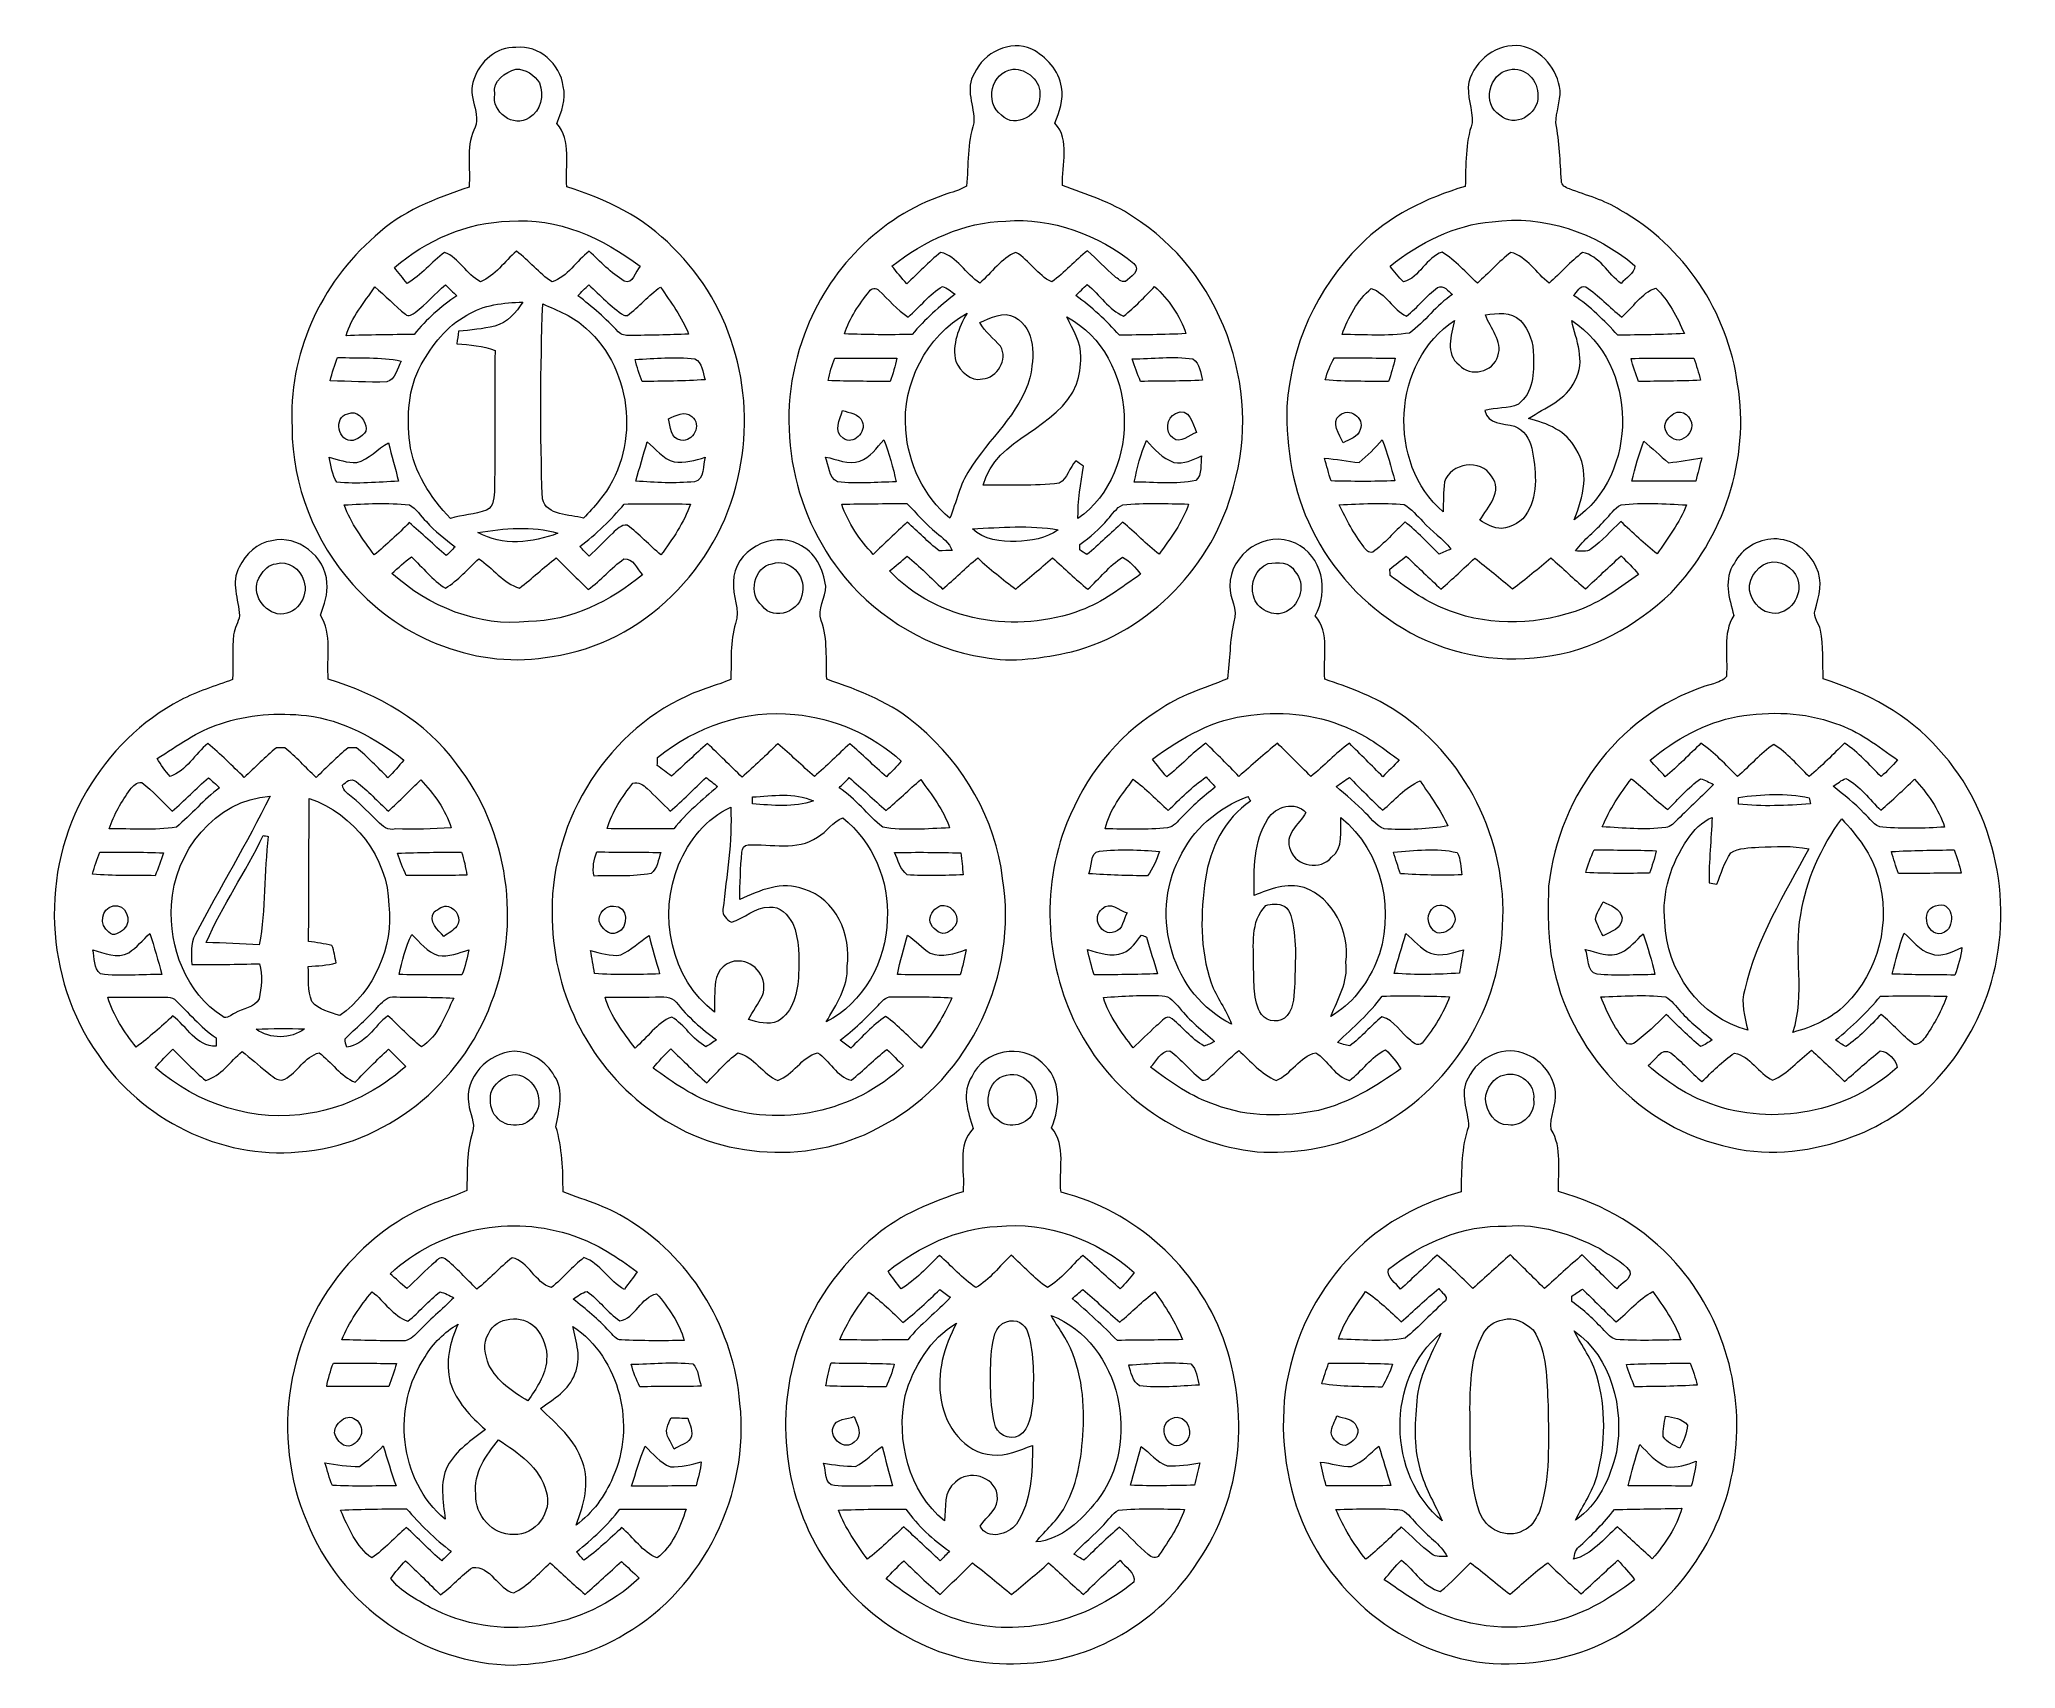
# Model space of a CAD drawing. Header units: centimetres. Extents: x -16.5 to 16.5, y -13.6 to 13.6.
import ezdxf

# ---------------------------------------------------------------- set-up
doc = ezdxf.new("R2010")
doc.units = ezdxf.units.CM
doc.header["$MEASUREMENT"] = 0
doc.layers.add('Layer 1', color=7, linetype='Continuous')

msp = doc.modelspace()

# ---------------------------------------------------------------- linework, layer by layer
at = {"layer": 'Layer 1', "color": 250, "lineweight": 9}
for points, knots in [([(-9.25294, 12.95827), (-9.15557, 13.2539), (-8.87335, 13.51037), (-8.54844, 13.49132), (-8.54844, 13.49132), (-8.1625, 13.54635), (-7.80725, 13.21156), (-7.75751, 12.84115), (-7.75751, 12.84115), (-7.70283, 12.62595), (-7.78926, 12.41958), (-7.86687, 12.22449), (-7.86687, 12.22449), (-7.60935, 11.93662), (-7.72894, 11.51717), (-7.6986, 11.1651), (-7.6986, 11.1651), (-7.04455, 10.96155), (-6.40602, 10.65463), (-5.9273, 10.15192), (-5.9273, 10.15192), (-4.90707, 9.17931), (-4.51619, 7.65073), (-4.8411, 6.29147), (-4.8411, 6.29147), (-5.16989, 4.81087), (-6.42084, 3.53416), (-7.94413, 3.32144), (-7.94413, 3.32144), (-9.1658, 3.09213), (-10.45873, 3.6026), (-11.27294, 4.52406), (-11.27294, 4.52406), (-11.91288, 5.23455), (-12.28859, 6.18247), (-12.2893, 7.14096), (-12.2893, 7.14096), (-12.3602, 8.34817), (-11.81446, 9.55608), (-10.90182, 10.33995), (-10.90182, 10.33995), (-10.46755, 10.75764), (-9.89182, 10.97213), (-9.33161, 11.16087), (-9.33161, 11.16087), (-9.30515, 11.47484), (-9.3877, 11.81492), (-9.24941, 12.1109), (-9.24941, 12.1109), (-9.11112, 12.38007), (-9.37253, 12.6831), (-9.25294, 12.95827), (-9.25294, 12.95827), (-9.25294, 12.95827), (-9.25294, 12.95827), (-9.25294, 12.95827)], [0, 0, 0, 0, 0.06666667, 0.06666667, 0.06666667, 0.06666667, 0.13333333, 0.13333333, 0.13333333, 0.13333333, 0.2, 0.2, 0.2, 0.2, 0.26666667, 0.26666667, 0.26666667, 0.26666667, 0.33333333, 0.33333333, 0.33333333, 0.33333333, 0.4, 0.4, 0.4, 0.4, 0.46666667, 0.46666667, 0.46666667, 0.46666667, 0.53333333, 0.53333333, 0.53333333, 0.53333333, 0.6, 0.6, 0.6, 0.6, 0.66666667, 0.66666667, 0.66666667, 0.66666667, 0.73333333, 0.73333333, 0.73333333, 0.73333333, 0.8, 0.8, 0.8, 0.8, 0.86666667, 0.86666667, 0.86666667, 0.86666667, 1, 1, 1, 1]), ([(-0.88752, 13.06163), (-0.73406, 13.40877), (-0.28885, 13.62572), (0.06922, 13.46662), (0.06922, 13.46662), (0.31052, 13.33609), (0.53241, 13.11279), (0.56557, 12.82739), (0.56557, 12.82739), (0.61002, 12.62313), (0.52465, 12.41817), (0.45692, 12.22802), (0.45692, 12.22802), (0.71939, 11.94297), (0.56416, 11.53234), (0.58604, 11.18874), (0.58604, 11.18874), (0.98256, 11.03492), (1.39848, 10.91533), (1.75267, 10.6705), (1.75267, 10.6705), (3.22552, 9.7554), (3.93143, 7.81089), (3.43966, 6.15601), (3.43966, 6.15601), (3.10416, 4.84826), (2.04689, 3.73877), (0.73244, 3.3987), (0.73244, 3.3987), (0.25372, 3.29569), (-0.24793, 3.21137), (-0.73476, 3.30909), (-0.73476, 3.30909), (-1.63576, 3.44667), (-2.46408, 3.94056), (-3.04687, 4.63624), (-3.04687, 4.63624), (-3.97961, 5.74114), (-4.2449, 7.35722), (-3.72667, 8.70518), (-3.72667, 8.70518), (-3.33685, 9.7681), (-2.47466, 10.66768), (-1.39411, 11.03069), (-1.39411, 11.03069), (-1.26852, 11.07761), (-1.13411, 11.10619), (-1.01875, 11.17709), (-1.01875, 11.17709), (-0.98982, 11.52987), (-1.00958, 11.89359), (-0.89634, 12.23366), (-0.89634, 12.23366), (-0.8847, 12.50848), (-1.05509, 12.80975), (-0.88752, 13.06163), (-0.88752, 13.06163), (-0.88752, 13.06163), (-0.88752, 13.06163), (-0.88752, 13.06163)], [0, 0, 0, 0, 0.0625, 0.0625, 0.0625, 0.0625, 0.125, 0.125, 0.125, 0.125, 0.1875, 0.1875, 0.1875, 0.1875, 0.25, 0.25, 0.25, 0.25, 0.3125, 0.3125, 0.3125, 0.3125, 0.375, 0.375, 0.375, 0.375, 0.4375, 0.4375, 0.4375, 0.4375, 0.5, 0.5, 0.5, 0.5, 0.5625, 0.5625, 0.5625, 0.5625, 0.625, 0.625, 0.625, 0.625, 0.6875, 0.6875, 0.6875, 0.6875, 0.75, 0.75, 0.75, 0.75, 0.8125, 0.8125, 0.8125, 0.8125, 0.875, 0.875, 0.875, 0.875, 1, 1, 1, 1]), ([(7.37172, 12.91594), (7.47332, 13.28459), (7.8522, 13.56469), (8.23814, 13.52095), (8.23814, 13.52095), (8.59409, 13.45392), (8.85903, 13.12584), (8.89783, 12.77377), (8.89783, 12.77377), (8.90524, 12.59032), (8.82834, 12.41464), (8.82658, 12.2319), (8.82658, 12.2319), (8.88444, 11.91334), (8.8996, 11.5902), (8.92006, 11.26776), (8.92006, 11.26776), (8.91372, 11.18944), (8.99238, 11.15416), (9.05341, 11.13053), (9.05341, 11.13053), (9.33951, 11.02152), (9.64185, 10.94567), (9.90185, 10.77704), (9.90185, 10.77704), (10.9623, 10.18402), (11.70313, 9.0696), (11.864, 7.86804), (11.864, 7.86804), (12.07778, 6.61568), (11.62587, 5.29558), (10.75275, 4.38471), (10.75275, 4.38471), (10.16466, 3.83332), (9.42876, 3.40293), (8.6149, 3.31685), (8.6149, 3.31685), (7.8074, 3.20361), (6.96496, 3.36906), (6.26752, 3.7924), (6.26752, 3.7924), (5.61982, 4.1861), (5.07795, 4.76254), (4.75093, 5.44869), (4.75093, 5.44869), (4.43025, 6.07699), (4.32301, 6.79559), (4.33148, 7.4948), (4.33148, 7.4948), (4.39956, 8.49845), (4.82819, 9.48094), (5.55209, 10.18544), (5.55209, 10.18544), (6.02904, 10.67862), (6.66299, 10.97989), (7.31315, 11.17251), (7.31315, 11.17251), (7.32092, 11.52811), (7.31457, 11.89253), (7.42957, 12.23331), (7.42957, 12.23331), (7.43663, 12.4612), (7.33326, 12.68698), (7.37172, 12.91594), (7.37172, 12.91594), (7.37172, 12.91594), (7.37172, 12.91594), (7.37172, 12.91594)], [0, 0, 0, 0, 0.05555556, 0.05555556, 0.05555556, 0.05555556, 0.11111111, 0.11111111, 0.11111111, 0.11111111, 0.16666667, 0.16666667, 0.16666667, 0.16666667, 0.22222222, 0.22222222, 0.22222222, 0.22222222, 0.27777778, 0.27777778, 0.27777778, 0.27777778, 0.33333333, 0.33333333, 0.33333333, 0.33333333, 0.38888889, 0.38888889, 0.38888889, 0.38888889, 0.44444444, 0.44444444, 0.44444444, 0.44444444, 0.5, 0.5, 0.5, 0.5, 0.55555556, 0.55555556, 0.55555556, 0.55555556, 0.61111111, 0.61111111, 0.61111111, 0.61111111, 0.66666667, 0.66666667, 0.66666667, 0.66666667, 0.72222222, 0.72222222, 0.72222222, 0.72222222, 0.77777778, 0.77777778, 0.77777778, 0.77777778, 0.83333333, 0.83333333, 0.83333333, 0.83333333, 0.88888889, 0.88888889, 0.88888889, 0.88888889, 1, 1, 1, 1]), ([(-8.54915, 13.13254), (-8.72483, 13.07186), (-8.9492, 12.94204), (-8.90192, 12.71556), (-8.90192, 12.71556), (-8.96295, 12.41605), (-8.58619, 12.13947), (-8.32901, 12.31762), (-8.32901, 12.31762), (-8.12687, 12.42945), (-8.07889, 12.6951), (-8.15227, 12.90077), (-8.15227, 12.90077), (-8.23447, 13.03129), (-8.39569, 13.13642), (-8.54915, 13.13254), (-8.54915, 13.13254), (-8.54915, 13.13254), (-8.54915, 13.13254), (-8.54915, 13.13254)], [0, 0, 0, 0, 0.16666667, 0.16666667, 0.16666667, 0.16666667, 0.33333333, 0.33333333, 0.33333333, 0.33333333, 0.5, 0.5, 0.5, 0.5, 0.66666667, 0.66666667, 0.66666667, 0.66666667, 1, 1, 1, 1]), ([(-0.24687, 13.12831), (-0.606, 13.09021), (-0.72841, 12.56245), (-0.43385, 12.36384), (-0.43385, 12.36384), (-0.21054, 12.11654), (0.22479, 12.38077), (0.20257, 12.67887), (0.20257, 12.67887), (0.23855, 12.92617), (-0.01475, 13.14947), (-0.24687, 13.12831), (-0.24687, 13.12831), (-0.24687, 13.12831), (-0.24687, 13.12831), (-0.24687, 13.12831)], [0, 0, 0, 0, 0.2, 0.2, 0.2, 0.2, 0.4, 0.4, 0.4, 0.4, 0.6, 0.6, 0.6, 0.6, 1, 1, 1, 1]), ([(8.04587, 13.12019), (7.71074, 13.06057), (7.58374, 12.54375), (7.89065, 12.36384), (7.89065, 12.36384), (8.12913, 12.13559), (8.53942, 12.3716), (8.52671, 12.67816), (8.52671, 12.67816), (8.544, 12.93216), (8.31152, 13.18899), (8.04587, 13.12019), (8.04587, 13.12019), (8.04587, 13.12019), (8.04587, 13.12019), (8.04587, 13.12019)], [0, 0, 0, 0, 0.2, 0.2, 0.2, 0.2, 0.4, 0.4, 0.4, 0.4, 0.6, 0.6, 0.6, 0.6, 1, 1, 1, 1]), ([(-10.58009, 9.81855), (-10.51024, 9.72753), (-10.43721, 9.63934), (-10.36489, 9.55008), (-10.36489, 9.55008), (-10.13312, 9.69366), (-9.95673, 9.90674), (-9.74083, 10.07008), (-9.74083, 10.07008), (-9.49741, 9.97589), (-9.37641, 9.69931), (-9.14287, 9.58007), (-9.14287, 9.58007), (-8.89381, 9.67814), (-8.7407, 9.92332), (-8.53927, 10.08877), (-8.53927, 10.08877), (-8.32619, 9.93602), (-8.16568, 9.718), (-7.94448, 9.5776), (-7.94448, 9.5776), (-7.68378, 9.66403), (-7.53773, 9.93038), (-7.32501, 10.09019), (-7.32501, 10.09019), (-7.13662, 9.91627), (-6.96059, 9.72435), (-6.73834, 9.59206), (-6.73834, 9.59206), (-6.59511, 9.52186), (-6.55348, 9.7561), (-6.47093, 9.83901), (-6.47093, 9.83901), (-7.09429, 10.30467), (-7.8577, 10.6631), (-8.65427, 10.59007), (-8.65427, 10.59007), (-9.36547, 10.57843), (-10.04245, 10.27328), (-10.58009, 9.81855), (-10.58009, 9.81855), (-10.58009, 9.81855), (-10.58009, 9.81855), (-10.58009, 9.81855)], [0, 0, 0, 0, 0.08333333, 0.08333333, 0.08333333, 0.08333333, 0.16666667, 0.16666667, 0.16666667, 0.16666667, 0.25, 0.25, 0.25, 0.25, 0.33333333, 0.33333333, 0.33333333, 0.33333333, 0.41666667, 0.41666667, 0.41666667, 0.41666667, 0.5, 0.5, 0.5, 0.5, 0.58333333, 0.58333333, 0.58333333, 0.58333333, 0.66666667, 0.66666667, 0.66666667, 0.66666667, 0.75, 0.75, 0.75, 0.75, 0.83333333, 0.83333333, 0.83333333, 0.83333333, 1, 1, 1, 1]), ([(-2.26653, 9.84218), (-2.18927, 9.73988), (-2.10425, 9.64427), (-2.01993, 9.54726), (-2.01993, 9.54726), (-1.82838, 9.71871), (-1.65622, 9.91203), (-1.45231, 10.06902), (-1.45231, 10.06902), (-1.17433, 10.0101), (-1.0318, 9.70284), (-0.79897, 9.5582), (-0.79897, 9.5582), (-0.5993, 9.72577), (-0.44337, 9.97377), (-0.19431, 10.07008), (-0.19431, 10.07008), (0.03147, 9.94025), (0.16482, 9.68837), (0.404, 9.5783), (0.404, 9.5783), (0.62167, 9.72753), (0.78747, 9.94167), (1.00337, 10.09548), (1.00337, 10.09548), (1.15718, 9.95578), (1.30147, 9.80585), (1.45775, 9.66826), (1.45775, 9.66826), (1.50925, 9.63016), (1.56288, 9.5709), (1.63414, 9.5843), (1.63414, 9.5843), (1.71704, 9.65556), (1.9026, 9.76775), (1.77807, 9.88381), (1.77807, 9.88381), (1.1787, 10.36324), (0.41071, 10.65639), (-0.36435, 10.5943), (-0.36435, 10.5943), (-1.06708, 10.57702), (-1.71972, 10.26622), (-2.26653, 9.84218), (-2.26653, 9.84218), (-2.26653, 9.84218), (-2.26653, 9.84218), (-2.26653, 9.84218)], [0, 0, 0, 0, 0.07692308, 0.07692308, 0.07692308, 0.07692308, 0.15384615, 0.15384615, 0.15384615, 0.15384615, 0.23076923, 0.23076923, 0.23076923, 0.23076923, 0.30769231, 0.30769231, 0.30769231, 0.30769231, 0.38461538, 0.38461538, 0.38461538, 0.38461538, 0.46153846, 0.46153846, 0.46153846, 0.46153846, 0.53846154, 0.53846154, 0.53846154, 0.53846154, 0.61538462, 0.61538462, 0.61538462, 0.61538462, 0.69230769, 0.69230769, 0.69230769, 0.69230769, 0.76923077, 0.76923077, 0.76923077, 0.76923077, 0.84615385, 0.84615385, 0.84615385, 0.84615385, 1, 1, 1, 1]), ([(7.76436, 10.58055), (7.12936, 10.53433), (6.5501, 10.22706), (6.05585, 9.84218), (6.05585, 9.84218), (6.12535, 9.74905), (6.19979, 9.65944), (6.28163, 9.57584), (6.28163, 9.57584), (6.55221, 9.64851), (6.66052, 9.99), (6.92827, 10.07466), (6.92827, 10.07466), (7.14841, 9.93144), (7.32691, 9.73741), (7.51565, 9.55643), (7.51565, 9.55643), (7.70297, 9.72612), (7.87337, 9.91521), (8.07304, 10.07078), (8.07304, 10.07078), (8.3461, 9.99882), (8.50273, 9.7233), (8.71369, 9.55537), (8.71369, 9.55537), (8.90136, 9.72471), (9.07105, 9.91485), (9.27213, 10.06937), (9.27213, 10.06937), (9.55259, 10.01399), (9.70146, 9.71307), (9.91595, 9.54867), (9.91595, 9.54867), (9.99603, 9.64286), (10.14138, 9.71236), (10.14631, 9.84818), (10.14631, 9.84818), (9.49755, 10.40275), (8.61844, 10.70367), (7.76436, 10.58055), (7.76436, 10.58055), (7.76436, 10.58055), (7.76436, 10.58055), (7.76436, 10.58055)], [0, 0, 0, 0, 0.08333333, 0.08333333, 0.08333333, 0.08333333, 0.16666667, 0.16666667, 0.16666667, 0.16666667, 0.25, 0.25, 0.25, 0.25, 0.33333333, 0.33333333, 0.33333333, 0.33333333, 0.41666667, 0.41666667, 0.41666667, 0.41666667, 0.5, 0.5, 0.5, 0.5, 0.58333333, 0.58333333, 0.58333333, 0.58333333, 0.66666667, 0.66666667, 0.66666667, 0.66666667, 0.75, 0.75, 0.75, 0.75, 0.83333333, 0.83333333, 0.83333333, 0.83333333, 1, 1, 1, 1]), ([(-10.22978, 9.06678), (-10.27599, 9.03397), (-10.34267, 8.98917), (-10.39558, 9.03609), (-10.39558, 9.03609), (-10.57515, 9.17825), (-10.73072, 9.34935), (-10.90888, 9.49364), (-10.90888, 9.49364), (-11.07891, 9.23011), (-11.30081, 8.9867), (-11.38548, 8.67837), (-11.38548, 8.67837), (-11.0073, 8.69319), (-10.62912, 8.6946), (-10.25059, 8.70059), (-10.25059, 8.70059), (-10.04422, 8.9486), (-9.80821, 9.1712), (-9.53375, 9.343), (-9.53375, 9.343), (-9.59795, 9.40474), (-9.66216, 9.46612), (-9.72672, 9.5275), (-9.72672, 9.5275), (-9.89817, 9.37793), (-10.05021, 9.20718), (-10.22978, 9.06678), (-10.22978, 9.06678), (-10.22978, 9.06678), (-10.22978, 9.06678), (-10.22978, 9.06678)], [0, 0, 0, 0, 0.11111111, 0.11111111, 0.11111111, 0.11111111, 0.22222222, 0.22222222, 0.22222222, 0.22222222, 0.33333333, 0.33333333, 0.33333333, 0.33333333, 0.44444444, 0.44444444, 0.44444444, 0.44444444, 0.55555556, 0.55555556, 0.55555556, 0.55555556, 0.66666667, 0.66666667, 0.66666667, 0.66666667, 0.77777778, 0.77777778, 0.77777778, 0.77777778, 1, 1, 1, 1]), ([(-7.51198, 9.34371), (-7.27033, 9.1645), (-7.04737, 8.9613), (-6.83817, 8.7454), (-6.83817, 8.7454), (-6.79055, 8.69001), (-6.71505, 8.68119), (-6.64661, 8.6826), (-6.64661, 8.6826), (-6.31888, 8.68295), (-5.99151, 8.6953), (-5.66378, 8.70377), (-5.66378, 8.70377), (-5.77031, 8.99234), (-5.96399, 9.23717), (-6.13332, 9.49046), (-6.13332, 9.49046), (-6.33758, 9.355), (-6.49139, 9.1592), (-6.68718, 9.01351), (-6.68718, 9.01351), (-6.7013, 9.01492), (-6.72952, 9.01809), (-6.74363, 9.0195), (-6.74363, 9.0195), (-6.96306, 9.1585), (-7.13944, 9.355), (-7.331, 9.52856), (-7.331, 9.52856), (-7.39415, 9.46965), (-7.45448, 9.40827), (-7.51198, 9.34371), (-7.51198, 9.34371), (-7.51198, 9.34371), (-7.51198, 9.34371), (-7.51198, 9.34371)], [0, 0, 0, 0, 0.1, 0.1, 0.1, 0.1, 0.2, 0.2, 0.2, 0.2, 0.3, 0.3, 0.3, 0.3, 0.4, 0.4, 0.4, 0.4, 0.5, 0.5, 0.5, 0.5, 0.6, 0.6, 0.6, 0.6, 0.7, 0.7, 0.7, 0.7, 0.8, 0.8, 0.8, 0.8, 1, 1, 1, 1]), ([(-1.99665, 8.99022), (-2.17939, 9.11511), (-2.32368, 9.28374), (-2.4849, 9.43261), (-2.4849, 9.43261), (-2.53076, 9.4827), (-2.6066, 9.47882), (-2.64329, 9.42061), (-2.64329, 9.42061), (-2.81227, 9.20507), (-2.97667, 8.97329), (-3.06063, 8.70941), (-3.06063, 8.70941), (-2.68386, 8.69283), (-2.30639, 8.69319), (-1.92927, 8.69883), (-1.92927, 8.69883), (-1.71655, 8.95036), (-1.47066, 9.16908), (-1.21101, 9.37087), (-1.21101, 9.37087), (-1.2784, 9.41885), (-1.34295, 9.47318), (-1.42092, 9.50281), (-1.42092, 9.50281), (-1.64246, 9.37087), (-1.80086, 9.15532), (-1.99665, 8.99022), (-1.99665, 8.99022), (-1.99665, 8.99022), (-1.99665, 8.99022), (-1.99665, 8.99022)], [0, 0, 0, 0, 0.11111111, 0.11111111, 0.11111111, 0.11111111, 0.22222222, 0.22222222, 0.22222222, 0.22222222, 0.33333333, 0.33333333, 0.33333333, 0.33333333, 0.44444444, 0.44444444, 0.44444444, 0.44444444, 0.55555556, 0.55555556, 0.55555556, 0.55555556, 0.66666667, 0.66666667, 0.66666667, 0.66666667, 0.77777778, 0.77777778, 0.77777778, 0.77777778, 1, 1, 1, 1]), ([(0.80687, 9.34794), (1.07428, 9.15674), (1.31558, 8.93237), (1.53501, 8.68754), (1.53501, 8.68754), (1.90542, 8.69213), (2.27619, 8.6953), (2.64696, 8.71294), (2.64696, 8.71294), (2.54607, 9.01386), (2.35698, 9.28691), (2.12309, 9.49999), (2.12309, 9.49999), (1.95728, 9.32854), (1.79183, 9.15497), (1.60415, 9.00751), (1.60415, 9.00751), (1.35297, 9.10911), (1.20587, 9.36911), (0.99596, 9.53139), (0.99596, 9.53139), (0.9307, 9.47282), (0.86685, 9.41215), (0.80687, 9.34794), (0.80687, 9.34794), (0.80687, 9.34794), (0.80687, 9.34794), (0.80687, 9.34794)], [0, 0, 0, 0, 0.125, 0.125, 0.125, 0.125, 0.25, 0.25, 0.25, 0.25, 0.375, 0.375, 0.375, 0.375, 0.5, 0.5, 0.5, 0.5, 0.625, 0.625, 0.625, 0.625, 0.75, 0.75, 0.75, 0.75, 1, 1, 1, 1]), ([(6.85172, 9.48447), (6.66157, 9.34406), (6.51799, 9.15003), (6.33137, 9.00575), (6.33137, 9.00575), (6.09925, 9.10946), (5.98283, 9.3938), (5.74259, 9.4693), (5.74259, 9.4693), (5.51328, 9.26962), (5.35453, 8.98599), (5.25682, 8.69812), (5.25682, 8.69812), (5.63111, 8.69918), (6.01246, 8.6639), (6.38288, 8.72282), (6.38288, 8.72282), (6.64182, 8.91226), (6.82914, 9.18954), (7.10114, 9.36805), (7.10114, 9.36805), (7.02811, 9.41779), (6.95015, 9.53738), (6.85172, 9.48447), (6.85172, 9.48447), (6.85172, 9.48447), (6.85172, 9.48447), (6.85172, 9.48447)], [0, 0, 0, 0, 0.125, 0.125, 0.125, 0.125, 0.25, 0.25, 0.25, 0.25, 0.375, 0.375, 0.375, 0.375, 0.5, 0.5, 0.5, 0.5, 0.625, 0.625, 0.625, 0.625, 0.75, 0.75, 0.75, 0.75, 1, 1, 1, 1]), ([(9.12432, 9.35041), (9.40161, 9.16697), (9.63867, 8.93343), (9.86093, 8.68789), (9.86093, 8.68789), (10.23169, 8.69177), (10.60282, 8.69495), (10.97359, 8.71435), (10.97359, 8.71435), (10.85576, 8.98775), (10.71324, 9.26715), (10.49663, 9.47529), (10.49663, 9.47529), (10.25567, 9.39274), (10.11739, 9.1465), (9.92724, 8.99093), (9.92724, 8.99093), (9.72157, 9.15356), (9.54342, 9.34935), (9.32541, 9.49575), (9.32541, 9.49575), (9.22875, 9.52504), (9.1797, 9.40685), (9.12432, 9.35041), (9.12432, 9.35041), (9.12432, 9.35041), (9.12432, 9.35041), (9.12432, 9.35041)], [0, 0, 0, 0, 0.125, 0.125, 0.125, 0.125, 0.25, 0.25, 0.25, 0.25, 0.375, 0.375, 0.375, 0.375, 0.5, 0.5, 0.5, 0.5, 0.625, 0.625, 0.625, 0.625, 0.75, 0.75, 0.75, 0.75, 1, 1, 1, 1]), ([(-9.36935, 9.0195), (-9.7112, 8.84135), (-9.94297, 8.51891), (-10.13418, 8.19542), (-10.13418, 8.19542), (-10.34725, 7.80066), (-10.3783, 7.33005), (-10.3215, 6.89225), (-10.3215, 6.89225), (-10.26223, 6.39978), (-9.97225, 5.97997), (-9.64346, 5.62508), (-9.64346, 5.62508), (-9.44696, 5.68787), (-9.23424, 5.68893), (-9.04268, 5.76725), (-9.04268, 5.76725), (-8.90721, 5.82157), (-8.91321, 6.00149), (-8.90757, 6.11861), (-8.90757, 6.11861), (-8.8864, 6.88943), (-8.91251, 7.66096), (-8.89769, 8.43248), (-8.89769, 8.43248), (-9.09948, 8.51503), (-9.32032, 8.52103), (-9.5341, 8.54537), (-9.5341, 8.54537), (-9.52634, 8.61452), (-9.51752, 8.68331), (-9.508, 8.75175), (-9.508, 8.75175), (-9.30515, 8.77327), (-9.1016, 8.79126), (-8.90263, 8.83747), (-8.90263, 8.83747), (-8.69167, 8.8978), (-8.54668, 9.06466), (-8.43238, 9.2407), (-8.43238, 9.2407), (-8.75376, 9.23152), (-9.09207, 9.19695), (-9.36935, 9.0195), (-9.36935, 9.0195), (-9.36935, 9.0195), (-9.36935, 9.0195), (-9.36935, 9.0195)], [0, 0, 0, 0, 0.07692308, 0.07692308, 0.07692308, 0.07692308, 0.15384615, 0.15384615, 0.15384615, 0.15384615, 0.23076923, 0.23076923, 0.23076923, 0.23076923, 0.30769231, 0.30769231, 0.30769231, 0.30769231, 0.38461538, 0.38461538, 0.38461538, 0.38461538, 0.46153846, 0.46153846, 0.46153846, 0.46153846, 0.53846154, 0.53846154, 0.53846154, 0.53846154, 0.61538462, 0.61538462, 0.61538462, 0.61538462, 0.69230769, 0.69230769, 0.69230769, 0.69230769, 0.76923077, 0.76923077, 0.76923077, 0.76923077, 0.84615385, 0.84615385, 0.84615385, 0.84615385, 1, 1, 1, 1]), ([(-8.10147, 9.20824), (-8.13992, 8.12557), (-8.14486, 7.03901), (-8.10676, 5.95634), (-8.10676, 5.95634), (-8.03374, 5.66), (-7.65062, 5.69951), (-7.42167, 5.62966), (-7.42167, 5.62966), (-7.33171, 5.72597), (-7.23999, 5.82122), (-7.15708, 5.92353), (-7.15708, 5.92353), (-6.46564, 6.74021), (-6.5743, 8.10334), (-7.3811, 8.80431), (-7.3811, 8.80431), (-7.58077, 9.0001), (-7.84959, 9.09923), (-8.10147, 9.20824), (-8.10147, 9.20824), (-8.10147, 9.20824), (-8.10147, 9.20824), (-8.10147, 9.20824)], [0, 0, 0, 0, 0.14285714, 0.14285714, 0.14285714, 0.14285714, 0.28571429, 0.28571429, 0.28571429, 0.28571429, 0.42857143, 0.42857143, 0.42857143, 0.42857143, 0.57142857, 0.57142857, 0.57142857, 0.57142857, 0.71428571, 0.71428571, 0.71428571, 0.71428571, 1, 1, 1, 1]), ([(-1.01134, 9.05443), (-1.69291, 8.67519), (-2.0986, 7.87721), (-2.03581, 7.10427), (-2.03581, 7.10427), (-1.9903, 6.54018), (-1.73701, 5.99514), (-1.29921, 5.62966), (-1.29921, 5.62966), (-1.18844, 5.89883), (-1.13481, 6.1934), (-0.96901, 6.43894), (-0.96901, 6.43894), (-0.64904, 6.96069), (-0.13187, 7.36709), (0.03817, 7.97493), (0.03817, 7.97493), (0.11472, 8.31501), (0.144, 8.78879), (-0.21195, 8.98705), (-0.21195, 8.98705), (-0.40598, 9.09959), (-0.61729, 8.97329), (-0.79791, 8.89956), (-0.79791, 8.89956), (-0.71042, 8.74363), (-0.56896, 8.63251), (-0.45113, 8.50163), (-0.45113, 8.50163), (-0.32166, 8.28396), (-0.50687, 7.97422), (-0.75346, 7.95588), (-0.75346, 7.95588), (-0.96054, 7.91178), (-1.11506, 8.08464), (-1.20078, 8.24586), (-1.20078, 8.24586), (-1.26605, 8.53126), (-1.15316, 8.81348), (-1.01134, 9.05443), (-1.01134, 9.05443), (-1.01134, 9.05443), (-1.01134, 9.05443), (-1.01134, 9.05443)], [0, 0, 0, 0, 0.08333333, 0.08333333, 0.08333333, 0.08333333, 0.16666667, 0.16666667, 0.16666667, 0.16666667, 0.25, 0.25, 0.25, 0.25, 0.33333333, 0.33333333, 0.33333333, 0.33333333, 0.41666667, 0.41666667, 0.41666667, 0.41666667, 0.5, 0.5, 0.5, 0.5, 0.58333333, 0.58333333, 0.58333333, 0.58333333, 0.66666667, 0.66666667, 0.66666667, 0.66666667, 0.75, 0.75, 0.75, 0.75, 0.83333333, 0.83333333, 0.83333333, 0.83333333, 1, 1, 1, 1]), ([(0.658, 8.9941), (0.7529, 8.77644), (0.90248, 8.57042), (0.88801, 8.321), (0.88801, 8.321), (0.89189, 8.1679), (0.86473, 8.01303), (0.81746, 7.86769), (0.81746, 7.86769), (0.52395, 7.11592), (-0.5291, 6.98997), (-0.74217, 6.18388), (-0.74217, 6.18388), (-0.31884, 6.18494), (0.10837, 6.16553), (0.52853, 6.21563), (0.52853, 6.21563), (0.66612, 6.29712), (0.7021, 6.47351), (0.80546, 6.58957), (0.80546, 6.58957), (0.84744, 6.56029), (0.89048, 6.53066), (0.93317, 6.50138), (0.93317, 6.50138), (0.88554, 6.21069), (0.83898, 5.91824), (0.8418, 5.62296), (0.8418, 5.62296), (1.94494, 6.40789), (1.85815, 8.34182), (0.658, 8.9941), (0.658, 8.9941), (0.658, 8.9941), (0.658, 8.9941), (0.658, 8.9941)], [0, 0, 0, 0, 0.1, 0.1, 0.1, 0.1, 0.2, 0.2, 0.2, 0.2, 0.3, 0.3, 0.3, 0.3, 0.4, 0.4, 0.4, 0.4, 0.5, 0.5, 0.5, 0.5, 0.6, 0.6, 0.6, 0.6, 0.7, 0.7, 0.7, 0.7, 0.8, 0.8, 0.8, 0.8, 1, 1, 1, 1]), ([(7.65006, 9.0255), (7.72485, 8.79796), (7.94745, 8.58947), (7.85784, 8.33935), (7.85784, 8.33935), (7.78552, 8.06771), (7.39359, 7.97846), (7.2112, 8.19154), (7.2112, 8.19154), (6.96884, 8.37463), (7.08032, 8.6886), (7.13465, 8.93378), (7.13465, 8.93378), (6.08584, 8.25151), (6.00223, 6.54159), (6.94344, 5.73691), (6.94344, 5.73691), (6.94838, 5.90307), (6.9445, 6.07099), (6.96743, 6.23538), (6.96743, 6.23538), (7.06374, 6.55747), (7.5788, 6.62697), (7.74954, 6.33134), (7.74954, 6.33134), (7.95204, 6.08722), (7.69063, 5.8124), (7.55728, 5.59756), (7.55728, 5.59756), (7.6677, 5.53018), (7.78729, 5.45962), (7.92099, 5.46068), (7.92099, 5.46068), (8.0935, 5.47903), (8.26883, 5.56969), (8.35067, 5.72844), (8.35067, 5.72844), (8.54224, 6.05441), (8.49143, 6.44634), (8.42335, 6.79912), (8.42335, 6.79912), (8.38772, 6.95434), (8.29564, 7.11486), (8.13548, 7.1653), (8.13548, 7.1653), (7.95168, 7.22492), (7.68463, 7.18612), (7.64089, 7.42742), (7.64089, 7.42742), (7.82292, 7.48704), (8.02894, 7.44859), (8.20074, 7.53678), (8.20074, 7.53678), (8.44558, 7.71529), (8.46709, 8.06595), (8.45086, 8.34005), (8.45086, 8.34005), (8.45615, 8.5556), (8.38242, 8.77503), (8.23496, 8.93343), (8.23496, 8.93343), (8.07515, 9.08547), (7.84726, 9.0576), (7.65006, 9.0255), (7.65006, 9.0255), (7.65006, 9.0255), (7.65006, 9.0255), (7.65006, 9.0255)], [0, 0, 0, 0, 0.05555556, 0.05555556, 0.05555556, 0.05555556, 0.11111111, 0.11111111, 0.11111111, 0.11111111, 0.16666667, 0.16666667, 0.16666667, 0.16666667, 0.22222222, 0.22222222, 0.22222222, 0.22222222, 0.27777778, 0.27777778, 0.27777778, 0.27777778, 0.33333333, 0.33333333, 0.33333333, 0.33333333, 0.38888889, 0.38888889, 0.38888889, 0.38888889, 0.44444444, 0.44444444, 0.44444444, 0.44444444, 0.5, 0.5, 0.5, 0.5, 0.55555556, 0.55555556, 0.55555556, 0.55555556, 0.61111111, 0.61111111, 0.61111111, 0.61111111, 0.66666667, 0.66666667, 0.66666667, 0.66666667, 0.72222222, 0.72222222, 0.72222222, 0.72222222, 0.77777778, 0.77777778, 0.77777778, 0.77777778, 0.83333333, 0.83333333, 0.83333333, 0.83333333, 0.88888889, 0.88888889, 0.88888889, 0.88888889, 1, 1, 1, 1]), ([(9.09221, 8.93025), (9.167, 8.60076), (9.32857, 8.2575), (9.14901, 7.92836), (9.14901, 7.92836), (9.00049, 7.6024), (8.64912, 7.48175), (8.37184, 7.29619), (8.37184, 7.29619), (8.67559, 7.21787), (9.01002, 7.0884), (9.15854, 6.78819), (9.15854, 6.78819), (9.40161, 6.43329), (9.28271, 5.97644), (9.13384, 5.60462), (9.13384, 5.60462), (10.22145, 6.35709), (10.20981, 8.20953), (9.09221, 8.93025), (9.09221, 8.93025), (9.09221, 8.93025), (9.09221, 8.93025), (9.09221, 8.93025)], [0, 0, 0, 0, 0.14285714, 0.14285714, 0.14285714, 0.14285714, 0.28571429, 0.28571429, 0.28571429, 0.28571429, 0.42857143, 0.42857143, 0.42857143, 0.42857143, 0.57142857, 0.57142857, 0.57142857, 0.57142857, 0.71428571, 0.71428571, 0.71428571, 0.71428571, 1, 1, 1, 1]), ([(-11.528, 8.31607), (-11.58162, 8.19012), (-11.62219, 8.05924), (-11.65041, 7.92484), (-11.65041, 7.92484), (-11.33644, 7.91919), (-11.02141, 7.89626), (-10.70709, 7.90649), (-10.70709, 7.90649), (-10.55504, 7.94671), (-10.53105, 8.13474), (-10.4672, 8.25539), (-10.4672, 8.25539), (-10.81504, 8.32912), (-11.17522, 8.29984), (-11.528, 8.31607), (-11.528, 8.31607), (-11.528, 8.31607), (-11.528, 8.31607), (-11.528, 8.31607)], [0, 0, 0, 0, 0.16666667, 0.16666667, 0.16666667, 0.16666667, 0.33333333, 0.33333333, 0.33333333, 0.33333333, 0.5, 0.5, 0.5, 0.5, 0.66666667, 0.66666667, 0.66666667, 0.66666667, 1, 1, 1, 1]), ([(-6.55595, 8.28079), (-6.52596, 8.15626), (-6.48681, 8.03384), (-6.44024, 7.91461), (-6.44024, 7.91461), (-6.08923, 7.91743), (-5.73786, 7.9206), (-5.38685, 7.94389), (-5.38685, 7.94389), (-5.43024, 8.06242), (-5.43024, 8.23422), (-5.56076, 8.29419), (-5.56076, 8.29419), (-5.89061, 8.33265), (-6.2254, 8.29878), (-6.55595, 8.28079), (-6.55595, 8.28079), (-6.55595, 8.28079), (-6.55595, 8.28079), (-6.55595, 8.28079)], [0, 0, 0, 0, 0.16666667, 0.16666667, 0.16666667, 0.16666667, 0.33333333, 0.33333333, 0.33333333, 0.33333333, 0.5, 0.5, 0.5, 0.5, 0.66666667, 0.66666667, 0.66666667, 0.66666667, 1, 1, 1, 1]), ([(-3.2222, 8.30442), (-3.26736, 8.18201), (-3.30722, 8.05713), (-3.33333, 7.92907), (-3.33333, 7.92907), (-2.9876, 7.91461), (-2.64153, 7.91707), (-2.29545, 7.91425), (-2.29545, 7.91425), (-2.24924, 8.0416), (-2.21361, 8.17213), (-2.18433, 8.30372), (-2.18433, 8.30372), (-2.5304, 8.30725), (-2.87648, 8.30619), (-3.2222, 8.30442), (-3.2222, 8.30442), (-3.2222, 8.30442), (-3.2222, 8.30442), (-3.2222, 8.30442)], [0, 0, 0, 0, 0.16666667, 0.16666667, 0.16666667, 0.16666667, 0.33333333, 0.33333333, 0.33333333, 0.33333333, 0.5, 0.5, 0.5, 0.5, 0.66666667, 0.66666667, 0.66666667, 0.66666667, 1, 1, 1, 1]), ([(1.7495, 8.28961), (1.78865, 8.16261), (1.83628, 8.03843), (1.88814, 7.91602), (1.88814, 7.91602), (2.23386, 7.91707), (2.57958, 7.91954), (2.92495, 7.93401), (2.92495, 7.93401), (2.89179, 8.05924), (2.87521, 8.20953), (2.76409, 8.29314), (2.76409, 8.29314), (2.42895, 8.33829), (2.0864, 8.29596), (1.7495, 8.28961), (1.7495, 8.28961), (1.7495, 8.28961), (1.7495, 8.28961), (1.7495, 8.28961)], [0, 0, 0, 0, 0.16666667, 0.16666667, 0.16666667, 0.16666667, 0.33333333, 0.33333333, 0.33333333, 0.33333333, 0.5, 0.5, 0.5, 0.5, 0.66666667, 0.66666667, 0.66666667, 0.66666667, 1, 1, 1, 1]), ([(5.12558, 8.31007), (5.05961, 8.1933), (5.00881, 8.06877), (4.97212, 7.94), (4.97212, 7.94), (5.32349, 7.90896), (5.67697, 7.91919), (6.02975, 7.91319), (6.02975, 7.91319), (6.07596, 8.04019), (6.11195, 8.17107), (6.14123, 8.30301), (6.14123, 8.30301), (5.80256, 8.30725), (5.46354, 8.30795), (5.12558, 8.31007), (5.12558, 8.31007), (5.12558, 8.31007), (5.12558, 8.31007), (5.12558, 8.31007)], [0, 0, 0, 0, 0.16666667, 0.16666667, 0.16666667, 0.16666667, 0.33333333, 0.33333333, 0.33333333, 0.33333333, 0.5, 0.5, 0.5, 0.5, 0.66666667, 0.66666667, 0.66666667, 0.66666667, 1, 1, 1, 1]), ([(10.08564, 8.29913), (10.11315, 8.16719), (10.16043, 8.0409), (10.20558, 7.9139), (10.20558, 7.9139), (10.55202, 7.91743), (10.89845, 7.91954), (11.24487, 7.93401), (11.24487, 7.93401), (11.21489, 8.05995), (11.17396, 8.18236), (11.13269, 8.30478), (11.13269, 8.30478), (10.78344, 8.30689), (10.43418, 8.30654), (10.08564, 8.29913), (10.08564, 8.29913), (10.08564, 8.29913), (10.08564, 8.29913), (10.08564, 8.29913)], [0, 0, 0, 0, 0.16666667, 0.16666667, 0.16666667, 0.16666667, 0.33333333, 0.33333333, 0.33333333, 0.33333333, 0.5, 0.5, 0.5, 0.5, 0.66666667, 0.66666667, 0.66666667, 0.66666667, 1, 1, 1, 1]), ([(-11.35902, 7.37521), (-11.60949, 7.32123), (-11.51706, 6.89296), (-11.2673, 6.92753), (-11.2673, 6.92753), (-11.1724, 6.9614), (-11.01365, 7.04677), (-11.05916, 7.17236), (-11.05916, 7.17236), (-11.09161, 7.29724), (-11.20662, 7.44753), (-11.35902, 7.37521), (-11.35902, 7.37521), (-11.35902, 7.37521), (-11.35902, 7.37521), (-11.35902, 7.37521)], [0, 0, 0, 0, 0.2, 0.2, 0.2, 0.2, 0.4, 0.4, 0.4, 0.4, 0.6, 0.6, 0.6, 0.6, 1, 1, 1, 1]), ([(-6.00174, 7.29019), (-5.9647, 7.16848), (-5.96399, 6.95223), (-5.79395, 6.93212), (-5.79395, 6.93212), (-5.58616, 6.89331), (-5.43306, 7.19564), (-5.61227, 7.32864), (-5.61227, 7.32864), (-5.72939, 7.43871), (-5.8825, 7.34134), (-6.00174, 7.29019), (-6.00174, 7.29019), (-6.00174, 7.29019), (-6.00174, 7.29019), (-6.00174, 7.29019)], [0, 0, 0, 0, 0.2, 0.2, 0.2, 0.2, 0.4, 0.4, 0.4, 0.4, 0.6, 0.6, 0.6, 0.6, 1, 1, 1, 1]), ([(-3.09273, 7.43095), (-3.13436, 7.28278), (-3.24831, 7.07252), (-3.08109, 6.96528), (-3.08109, 6.96528), (-2.91493, 6.83969), (-2.68563, 7.07076), (-2.76359, 7.24468), (-2.76359, 7.24468), (-2.81121, 7.37627), (-2.98478, 7.39214), (-3.09273, 7.43095), (-3.09273, 7.43095), (-3.09273, 7.43095), (-3.09273, 7.43095), (-3.09273, 7.43095)], [0, 0, 0, 0, 0.2, 0.2, 0.2, 0.2, 0.4, 0.4, 0.4, 0.4, 0.6, 0.6, 0.6, 0.6, 1, 1, 1, 1]), ([(2.47093, 7.37874), (2.32205, 7.30818), (2.28995, 7.06794), (2.42789, 6.97057), (2.42789, 6.97057), (2.55242, 6.8605), (2.702, 7.0309), (2.82406, 7.063), (2.82406, 7.063), (2.75738, 7.20023), (2.71152, 7.5015), (2.47093, 7.37874), (2.47093, 7.37874), (2.47093, 7.37874), (2.47093, 7.37874), (2.47093, 7.37874)], [0, 0, 0, 0, 0.2, 0.2, 0.2, 0.2, 0.4, 0.4, 0.4, 0.4, 0.6, 0.6, 0.6, 0.6, 1, 1, 1, 1]), ([(5.21448, 7.34769), (5.05257, 7.2348), (5.22295, 7.02278), (5.27057, 6.88943), (5.27057, 6.88943), (5.37429, 6.94623), (5.51716, 6.98609), (5.5595, 7.10957), (5.5595, 7.10957), (5.64028, 7.30747), (5.36547, 7.49198), (5.21448, 7.34769), (5.21448, 7.34769), (5.21448, 7.34769), (5.21448, 7.34769), (5.21448, 7.34769)], [0, 0, 0, 0, 0.2, 0.2, 0.2, 0.2, 0.4, 0.4, 0.4, 0.4, 0.6, 0.6, 0.6, 0.6, 1, 1, 1, 1]), ([(10.79685, 7.37838), (10.71782, 7.32794), (10.64586, 7.24292), (10.64586, 7.14484), (10.64586, 7.14484), (10.66667, 7.03372), (10.76933, 6.93318), (10.88539, 6.93424), (10.88539, 6.93424), (10.99899, 6.9554), (11.0953, 7.06018), (11.09953, 7.17695), (11.09953, 7.17695), (11.09177, 7.31947), (10.9556, 7.46552), (10.79685, 7.37838), (10.79685, 7.37838), (10.79685, 7.37838), (10.79685, 7.37838), (10.79685, 7.37838)], [0, 0, 0, 0, 0.16666667, 0.16666667, 0.16666667, 0.16666667, 0.33333333, 0.33333333, 0.33333333, 0.33333333, 0.5, 0.5, 0.5, 0.5, 0.66666667, 0.66666667, 0.66666667, 0.66666667, 1, 1, 1, 1]), ([(-2.80416, 6.58181), (-2.99572, 6.51231), (-3.18798, 6.62026), (-3.37707, 6.65201), (-3.37707, 6.65201), (-3.32451, 6.51267), (-3.32204, 6.31617), (-3.1774, 6.23715), (-3.1774, 6.23715), (-2.85249, 6.19834), (-2.52194, 6.2315), (-2.19526, 6.23856), (-2.19526, 6.23856), (-2.24853, 6.47739), (-2.31062, 6.71516), (-2.4034, 6.94164), (-2.4034, 6.94164), (-2.52017, 6.80653), (-2.62777, 6.64319), (-2.80416, 6.58181), (-2.80416, 6.58181), (-2.80416, 6.58181), (-2.80416, 6.58181), (-2.80416, 6.58181)], [0, 0, 0, 0, 0.14285714, 0.14285714, 0.14285714, 0.14285714, 0.28571429, 0.28571429, 0.28571429, 0.28571429, 0.42857143, 0.42857143, 0.42857143, 0.42857143, 0.57142857, 0.57142857, 0.57142857, 0.57142857, 0.71428571, 0.71428571, 0.71428571, 0.71428571, 1, 1, 1, 1]), ([(5.53833, 6.55853), (5.34501, 6.58357), (5.15486, 6.61709), (4.96119, 6.63332), (4.96119, 6.63332), (4.99612, 6.50667), (5.03174, 6.37932), (5.07019, 6.25302), (5.07019, 6.25302), (5.42474, 6.24279), (5.78069, 6.24173), (6.13594, 6.25443), (6.13594, 6.25443), (6.07208, 6.4848), (6.01352, 6.71728), (5.92321, 6.93882), (5.92321, 6.93882), (5.80679, 6.80053), (5.67591, 6.6753), (5.53833, 6.55853), (5.53833, 6.55853), (5.53833, 6.55853), (5.53833, 6.55853), (5.53833, 6.55853)], [0, 0, 0, 0, 0.14285714, 0.14285714, 0.14285714, 0.14285714, 0.28571429, 0.28571429, 0.28571429, 0.28571429, 0.42857143, 0.42857143, 0.42857143, 0.42857143, 0.57142857, 0.57142857, 0.57142857, 0.57142857, 0.71428571, 0.71428571, 0.71428571, 0.71428571, 1, 1, 1, 1]), ([(-11.20662, 6.55817), (-11.36608, 6.55359), (-11.51777, 6.60756), (-11.66946, 6.64919), (-11.66946, 6.64919), (-11.63313, 6.50949), (-11.62501, 6.35462), (-11.54176, 6.23221), (-11.54176, 6.23221), (-11.19956, 6.19869), (-10.85384, 6.23115), (-10.5113, 6.24914), (-10.5113, 6.24914), (-10.56174, 6.46292), (-10.62595, 6.67353), (-10.67851, 6.88661), (-10.67851, 6.88661), (-10.86548, 6.79454), (-11.00236, 6.61215), (-11.20662, 6.55817), (-11.20662, 6.55817), (-11.20662, 6.55817), (-11.20662, 6.55817), (-11.20662, 6.55817)], [0, 0, 0, 0, 0.14285714, 0.14285714, 0.14285714, 0.14285714, 0.28571429, 0.28571429, 0.28571429, 0.28571429, 0.42857143, 0.42857143, 0.42857143, 0.42857143, 0.57142857, 0.57142857, 0.57142857, 0.57142857, 0.71428571, 0.71428571, 0.71428571, 0.71428571, 1, 1, 1, 1]), ([(-6.35734, 6.90425), (-6.41872, 6.68623), (-6.48504, 6.46927), (-6.5436, 6.24985), (-6.5436, 6.24985), (-6.21799, 6.2248), (-5.89026, 6.20681), (-5.56429, 6.24032), (-5.56429, 6.24032), (-5.38614, 6.27066), (-5.43235, 6.52995), (-5.38614, 6.64813), (-5.38614, 6.64813), (-5.55512, 6.60157), (-5.72975, 6.53912), (-5.90755, 6.57264), (-5.90755, 6.57264), (-6.09275, 6.62379), (-6.21446, 6.78819), (-6.35734, 6.90425), (-6.35734, 6.90425), (-6.35734, 6.90425), (-6.35734, 6.90425), (-6.35734, 6.90425)], [0, 0, 0, 0, 0.14285714, 0.14285714, 0.14285714, 0.14285714, 0.28571429, 0.28571429, 0.28571429, 0.28571429, 0.42857143, 0.42857143, 0.42857143, 0.42857143, 0.57142857, 0.57142857, 0.57142857, 0.57142857, 0.71428571, 0.71428571, 0.71428571, 0.71428571, 1, 1, 1, 1]), ([(1.7823, 6.23468), (2.12379, 6.2308), (2.47481, 6.18987), (2.811, 6.25831), (2.811, 6.25831), (2.92284, 6.35462), (2.8865, 6.54195), (2.90696, 6.67142), (2.90696, 6.67142), (2.76409, 6.60051), (2.60851, 6.53066), (2.44412, 6.56311), (2.44412, 6.56311), (2.25467, 6.62838), (2.11603, 6.78219), (1.98833, 6.92859), (1.98833, 6.92859), (1.88532, 6.70916), (1.83205, 6.47069), (1.7823, 6.23468), (1.7823, 6.23468), (1.7823, 6.23468), (1.7823, 6.23468), (1.7823, 6.23468)], [0, 0, 0, 0, 0.14285714, 0.14285714, 0.14285714, 0.14285714, 0.28571429, 0.28571429, 0.28571429, 0.28571429, 0.42857143, 0.42857143, 0.42857143, 0.42857143, 0.57142857, 0.57142857, 0.57142857, 0.57142857, 0.71428571, 0.71428571, 0.71428571, 0.71428571, 1, 1, 1, 1]), ([(10.29624, 6.91977), (10.21547, 6.70105), (10.15337, 6.47598), (10.09798, 6.24949), (10.09798, 6.24949), (10.45323, 6.25514), (10.80884, 6.24702), (11.16479, 6.24985), (11.16479, 6.24985), (11.1969, 6.38073), (11.23288, 6.5109), (11.26639, 6.64143), (11.26639, 6.64143), (11.08083, 6.61144), (10.89598, 6.57511), (10.709, 6.55641), (10.709, 6.55641), (10.56754, 6.67389), (10.43594, 6.80089), (10.29624, 6.91977), (10.29624, 6.91977), (10.29624, 6.91977), (10.29624, 6.91977), (10.29624, 6.91977)], [0, 0, 0, 0, 0.14285714, 0.14285714, 0.14285714, 0.14285714, 0.28571429, 0.28571429, 0.28571429, 0.28571429, 0.42857143, 0.42857143, 0.42857143, 0.42857143, 0.57142857, 0.57142857, 0.57142857, 0.57142857, 0.71428571, 0.71428571, 0.71428571, 0.71428571, 1, 1, 1, 1]), ([(-11.42005, 5.85297), (-11.30857, 5.54394), (-11.10326, 5.28112), (-10.91523, 5.01583), (-10.91523, 5.01583), (-10.71485, 5.1901), (-10.51553, 5.36543), (-10.33067, 5.55629), (-10.33067, 5.55629), (-10.12148, 5.37637), (-9.92216, 5.18481), (-9.7119, 5.00595), (-9.7119, 5.00595), (-9.66286, 5.05393), (-9.61383, 5.10226), (-9.5655, 5.15094), (-9.5655, 5.15094), (-9.73307, 5.28288), (-9.90522, 5.41094), (-10.04528, 5.57357), (-10.04528, 5.57357), (-10.14123, 5.66494), (-10.21108, 5.78806), (-10.32891, 5.85438), (-10.32891, 5.85438), (-10.69156, 5.89319), (-11.05704, 5.87061), (-11.42005, 5.85297), (-11.42005, 5.85297), (-11.42005, 5.85297), (-11.42005, 5.85297), (-11.42005, 5.85297)], [0, 0, 0, 0, 0.11111111, 0.11111111, 0.11111111, 0.11111111, 0.22222222, 0.22222222, 0.22222222, 0.22222222, 0.33333333, 0.33333333, 0.33333333, 0.33333333, 0.44444444, 0.44444444, 0.44444444, 0.44444444, 0.55555556, 0.55555556, 0.55555556, 0.55555556, 0.66666667, 0.66666667, 0.66666667, 0.66666667, 0.77777778, 0.77777778, 0.77777778, 0.77777778, 1, 1, 1, 1]), ([(-6.74045, 5.86673), (-6.95635, 5.60003), (-7.2093, 5.3672), (-7.47917, 5.15553), (-7.47917, 5.15553), (-7.42978, 5.10261), (-7.37898, 5.05005), (-7.32748, 4.99854), (-7.32748, 4.99854), (-7.19095, 5.12237), (-7.06148, 5.2529), (-6.93095, 5.38307), (-6.93095, 5.38307), (-6.86393, 5.44551), (-6.78914, 5.52136), (-6.69001, 5.51642), (-6.69001, 5.51642), (-6.48857, 5.36473), (-6.31641, 5.17917), (-6.12486, 5.01583), (-6.12486, 5.01583), (-5.93295, 5.28147), (-5.73998, 5.55311), (-5.63344, 5.86638), (-5.63344, 5.86638), (-6.00244, 5.87202), (-6.37145, 5.87167), (-6.74045, 5.86673), (-6.74045, 5.86673), (-6.74045, 5.86673), (-6.74045, 5.86673), (-6.74045, 5.86673)], [0, 0, 0, 0, 0.11111111, 0.11111111, 0.11111111, 0.11111111, 0.22222222, 0.22222222, 0.22222222, 0.22222222, 0.33333333, 0.33333333, 0.33333333, 0.33333333, 0.44444444, 0.44444444, 0.44444444, 0.44444444, 0.55555556, 0.55555556, 0.55555556, 0.55555556, 0.66666667, 0.66666667, 0.66666667, 0.66666667, 0.77777778, 0.77777778, 0.77777778, 0.77777778, 1, 1, 1, 1]), ([(-3.10614, 5.86426), (-2.99889, 5.54888), (-2.8091, 5.26489), (-2.57803, 5.02677), (-2.57803, 5.02677), (-2.39, 5.20668), (-2.20267, 5.38766), (-2.01076, 5.56334), (-2.01076, 5.56334), (-1.82732, 5.40988), (-1.66751, 5.22997), (-1.47525, 5.08674), (-1.47525, 5.08674), (-1.42162, 5.0878), (-1.31403, 5.08956), (-1.2604, 5.09062), (-1.2604, 5.09062), (-1.30803, 5.21903), (-1.42127, 5.30264), (-1.52181, 5.38695), (-1.52181, 5.38695), (-1.70349, 5.533), (-1.85342, 5.71221), (-2.01711, 5.87696), (-2.01711, 5.87696), (-2.38012, 5.87308), (-2.74348, 5.87167), (-3.10614, 5.86426), (-3.10614, 5.86426), (-3.10614, 5.86426), (-3.10614, 5.86426), (-3.10614, 5.86426)], [0, 0, 0, 0, 0.11111111, 0.11111111, 0.11111111, 0.11111111, 0.22222222, 0.22222222, 0.22222222, 0.22222222, 0.33333333, 0.33333333, 0.33333333, 0.33333333, 0.44444444, 0.44444444, 0.44444444, 0.44444444, 0.55555556, 0.55555556, 0.55555556, 0.55555556, 0.66666667, 0.66666667, 0.66666667, 0.66666667, 0.77777778, 0.77777778, 0.77777778, 0.77777778, 1, 1, 1, 1]), ([(1.58969, 5.85403), (1.48139, 5.80464), (1.41824, 5.69669), (1.33957, 5.61202), (1.33957, 5.61202), (1.20692, 5.44904), (1.04182, 5.31816), (0.87602, 5.19081), (0.87602, 5.19081), (0.87461, 5.16858), (0.87214, 5.12413), (0.87108, 5.10191), (0.87108, 5.10191), (0.91094, 5.07545), (0.95151, 5.04864), (0.99173, 5.02183), (0.99173, 5.02183), (1.19599, 5.1961), (1.38966, 5.38201), (1.58863, 5.56193), (1.58863, 5.56193), (1.80241, 5.39577), (1.98268, 5.19116), (2.19999, 5.02888), (2.19999, 5.02888), (2.38485, 5.29417), (2.5877, 5.55664), (2.69071, 5.86708), (2.69071, 5.86708), (2.32382, 5.87202), (1.95552, 5.89037), (1.58969, 5.85403), (1.58969, 5.85403), (1.58969, 5.85403), (1.58969, 5.85403), (1.58969, 5.85403)], [0, 0, 0, 0, 0.1, 0.1, 0.1, 0.1, 0.2, 0.2, 0.2, 0.2, 0.3, 0.3, 0.3, 0.3, 0.4, 0.4, 0.4, 0.4, 0.5, 0.5, 0.5, 0.5, 0.6, 0.6, 0.6, 0.6, 0.7, 0.7, 0.7, 0.7, 0.8, 0.8, 0.8, 0.8, 1, 1, 1, 1]), ([(5.20884, 5.85438), (5.3256, 5.60991), (5.45155, 5.3672), (5.61876, 5.15306), (5.61876, 5.15306), (5.64699, 5.09485), (5.70167, 5.05358), (5.76764, 5.06028), (5.76764, 5.06028), (5.96449, 5.21092), (6.12959, 5.39789), (6.30703, 5.5704), (6.30703, 5.5704), (6.51059, 5.40459), (6.69191, 5.21444), (6.87747, 5.02924), (6.87747, 5.02924), (6.94309, 5.05781), (7.00835, 5.08639), (7.07432, 5.11531), (7.07432, 5.11531), (6.93921, 5.28959), (6.7533, 5.41271), (6.60478, 5.57322), (6.60478, 5.57322), (6.50812, 5.67623), (6.41145, 5.78136), (6.29398, 5.86003), (6.29398, 5.86003), (5.93274, 5.89072), (5.56973, 5.87096), (5.20884, 5.85438), (5.20884, 5.85438), (5.20884, 5.85438), (5.20884, 5.85438), (5.20884, 5.85438)], [0, 0, 0, 0, 0.1, 0.1, 0.1, 0.1, 0.2, 0.2, 0.2, 0.2, 0.3, 0.3, 0.3, 0.3, 0.4, 0.4, 0.4, 0.4, 0.5, 0.5, 0.5, 0.5, 0.6, 0.6, 0.6, 0.6, 0.7, 0.7, 0.7, 0.7, 0.8, 0.8, 0.8, 0.8, 1, 1, 1, 1]), ([(9.9156, 5.85474), (9.802, 5.79794), (9.73356, 5.68434), (9.64678, 5.5958), (9.64678, 5.5958), (9.49156, 5.41623), (9.29083, 5.279), (9.15536, 5.08286), (9.15536, 5.08286), (9.2425, 5.0818), (9.34233, 5.05922), (9.41783, 5.11743), (9.41783, 5.11743), (9.60057, 5.24796), (9.74591, 5.42294), (9.91137, 5.57357), (9.91137, 5.57357), (10.11281, 5.3926), (10.30542, 5.20069), (10.51956, 5.03382), (10.51956, 5.03382), (10.69877, 5.29594), (10.89386, 5.55417), (11.00957, 5.85227), (11.00957, 5.85227), (10.64515, 5.87061), (10.2786, 5.89354), (9.9156, 5.85474), (9.9156, 5.85474), (9.9156, 5.85474), (9.9156, 5.85474), (9.9156, 5.85474)], [0, 0, 0, 0, 0.11111111, 0.11111111, 0.11111111, 0.11111111, 0.22222222, 0.22222222, 0.22222222, 0.22222222, 0.33333333, 0.33333333, 0.33333333, 0.33333333, 0.44444444, 0.44444444, 0.44444444, 0.44444444, 0.55555556, 0.55555556, 0.55555556, 0.55555556, 0.66666667, 0.66666667, 0.66666667, 0.66666667, 0.77777778, 0.77777778, 0.77777778, 0.77777778, 1, 1, 1, 1]), ([(-12.62655, 5.25396), (-12.19193, 5.35944), (-11.73261, 4.99149), (-11.7058, 4.55299), (-11.7058, 4.55299), (-11.69204, 4.36637), (-11.74743, 4.18398), (-11.8134, 4.01147), (-11.8134, 4.01147), (-11.61478, 3.69538), (-11.71533, 3.29286), (-11.68428, 2.94114), (-11.68428, 2.94114), (-10.85455, 2.69208), (-10.05903, 2.23947), (-9.54116, 1.52933), (-9.54116, 1.52933), (-8.67191, 0.41984), (-8.44472, -1.15496), (-8.96084, -2.46553), (-8.96084, -2.46553), (-9.4572, -3.80679), (-10.73778, -4.86018), (-12.18381, -4.95332), (-12.18381, -4.95332), (-13.48486, -5.0782), (-14.80813, -4.40969), (-15.52921, -3.33019), (-15.52921, -3.33019), (-16.43267, -2.05948), (-16.50887, -0.2649), (-15.71653, 1.07777), (-15.71653, 1.07777), (-15.34682, 1.71066), (-14.80495, 2.24864), (-14.15408, 2.58907), (-14.15408, 2.58907), (-13.87715, 2.73794), (-13.57376, 2.82437), (-13.28166, 2.93621), (-13.28166, 2.93621), (-13.27954, 3.18562), (-13.28589, 3.43539), (-13.26649, 3.68374), (-13.26649, 3.68374), (-13.25379, 3.79663), (-13.18288, 3.89223), (-13.16595, 4.00336), (-13.16595, 4.00336), (-13.18218, 4.27182), (-13.31976, 4.56216), (-13.17053, 4.81298), (-13.17053, 4.81298), (-13.0714, 5.031), (-12.86926, 5.22044), (-12.62655, 5.25396), (-12.62655, 5.25396), (-12.62655, 5.25396), (-12.62655, 5.25396), (-12.62655, 5.25396)], [0, 0, 0, 0, 0.0625, 0.0625, 0.0625, 0.0625, 0.125, 0.125, 0.125, 0.125, 0.1875, 0.1875, 0.1875, 0.1875, 0.25, 0.25, 0.25, 0.25, 0.3125, 0.3125, 0.3125, 0.3125, 0.375, 0.375, 0.375, 0.375, 0.4375, 0.4375, 0.4375, 0.4375, 0.5, 0.5, 0.5, 0.5, 0.5625, 0.5625, 0.5625, 0.5625, 0.625, 0.625, 0.625, 0.625, 0.6875, 0.6875, 0.6875, 0.6875, 0.75, 0.75, 0.75, 0.75, 0.8125, 0.8125, 0.8125, 0.8125, 0.875, 0.875, 0.875, 0.875, 1, 1, 1, 1]), ([(-9.18485, 5.3926), (-8.77281, 5.15765), (-8.27221, 5.21762), (-7.84606, 5.37849), (-7.84606, 5.37849), (-8.27751, 5.50937), (-8.74635, 5.45857), (-9.18485, 5.3926), (-9.18485, 5.3926), (-9.18485, 5.3926), (-9.18485, 5.3926), (-9.18485, 5.3926)], [0, 0, 0, 0, 0.25, 0.25, 0.25, 0.25, 0.5, 0.5, 0.5, 0.5, 1, 1, 1, 1]), ([(-4.91377, 4.56674), (-4.90989, 5.08251), (-4.27383, 5.43422), (-3.82863, 5.19575), (-3.82863, 5.19575), (-3.54993, 5.07792), (-3.40917, 4.77735), (-3.37284, 4.49266), (-3.37284, 4.49266), (-3.36508, 4.29899), (-3.5263, 4.11272), (-3.44621, 3.92046), (-3.44621, 3.92046), (-3.33544, 3.60719), (-3.37001, 3.26676), (-3.35555, 2.94044), (-3.35555, 2.94044), (-2.81157, 2.75488), (-2.25841, 2.54462), (-1.82344, 2.15445), (-1.82344, 2.15445), (-1.06391, 1.51874), (-0.53509, 0.60152), (-0.41656, -0.38696), (-0.41656, -0.38696), (-0.15445, -1.98046), (-0.95066, -3.71965), (-2.384, -4.49188), (-2.384, -4.49188), (-3.56828, -5.18791), (-5.15119, -5.10078), (-6.25785, -4.29009), (-6.25785, -4.29009), (-7.29043, -3.57008), (-7.92614, -2.33288), (-7.94131, -1.077), (-7.94131, -1.077), (-8.00904, 0.46182), (-7.1024, 2.01898), (-5.69165, 2.65963), (-5.69165, 2.65963), (-5.45528, 2.77216), (-5.19987, 2.83602), (-4.95857, 2.93585), (-4.95857, 2.93585), (-4.94693, 3.24877), (-4.97339, 3.5705), (-4.88061, 3.87389), (-4.88061, 3.87389), (-4.79136, 4.09931), (-4.93846, 4.33603), (-4.91377, 4.56674), (-4.91377, 4.56674), (-4.91377, 4.56674), (-4.91377, 4.56674), (-4.91377, 4.56674)], [0, 0, 0, 0, 0.06666667, 0.06666667, 0.06666667, 0.06666667, 0.13333333, 0.13333333, 0.13333333, 0.13333333, 0.2, 0.2, 0.2, 0.2, 0.26666667, 0.26666667, 0.26666667, 0.26666667, 0.33333333, 0.33333333, 0.33333333, 0.33333333, 0.4, 0.4, 0.4, 0.4, 0.46666667, 0.46666667, 0.46666667, 0.46666667, 0.53333333, 0.53333333, 0.53333333, 0.53333333, 0.6, 0.6, 0.6, 0.6, 0.66666667, 0.66666667, 0.66666667, 0.66666667, 0.73333333, 0.73333333, 0.73333333, 0.73333333, 0.8, 0.8, 0.8, 0.8, 0.86666667, 0.86666667, 0.86666667, 0.86666667, 1, 1, 1, 1]), ([(-0.92244, 5.45116), (-0.73088, 5.2663), (-0.44408, 5.23596), (-0.18972, 5.24196), (-0.18972, 5.24196), (0.05052, 5.25396), (0.31122, 5.28676), (0.50913, 5.43669), (0.50913, 5.43669), (0.03605, 5.51572), (-0.44655, 5.47973), (-0.92244, 5.45116), (-0.92244, 5.45116), (-0.92244, 5.45116), (-0.92244, 5.45116), (-0.92244, 5.45116)], [0, 0, 0, 0, 0.2, 0.2, 0.2, 0.2, 0.4, 0.4, 0.4, 0.4, 0.6, 0.6, 0.6, 0.6, 1, 1, 1, 1]), ([(3.38215, 4.49725), (3.37369, 5.03171), (3.9847, 5.45151), (4.47471, 5.21127), (4.47471, 5.21127), (4.93085, 5.00595), (5.03774, 4.40976), (4.80421, 4.00089), (4.80421, 4.00089), (5.0635, 3.71549), (4.93191, 3.29216), (4.96471, 2.94185), (4.96471, 2.94185), (5.351, 2.80427), (5.74506, 2.67586), (6.09113, 2.45008), (6.09113, 2.45008), (7.3121, 1.69549), (8.02682, 0.24098), (7.93722, -1.18495), (7.93722, -1.18495), (7.89277, -2.65215), (6.95826, -4.06502), (5.60853, -4.65381), (5.60853, -4.65381), (5.05292, -4.89652), (4.43837, -4.99248), (3.83441, -4.95085), (3.83441, -4.95085), (2.5951, -4.83302), (1.45281, -4.04244), (0.87214, -2.94672), (0.87214, -2.94672), (0.29782, -1.89156), (0.20786, -0.57429), (0.65835, 0.54226), (0.65835, 0.54226), (0.95892, 1.30002), (1.48174, 1.97771), (2.176, 2.41304), (2.176, 2.41304), (2.5249, 2.66704), (2.94541, 2.78381), (3.33806, 2.94785), (3.33806, 2.94785), (3.38744, 3.26394), (3.37086, 3.5899), (3.44742, 3.90211), (3.44742, 3.90211), (3.51832, 4.10178), (3.37404, 4.29616), (3.38215, 4.49725), (3.38215, 4.49725), (3.38215, 4.49725), (3.38215, 4.49725), (3.38215, 4.49725)], [0, 0, 0, 0, 0.06666667, 0.06666667, 0.06666667, 0.06666667, 0.13333333, 0.13333333, 0.13333333, 0.13333333, 0.2, 0.2, 0.2, 0.2, 0.26666667, 0.26666667, 0.26666667, 0.26666667, 0.33333333, 0.33333333, 0.33333333, 0.33333333, 0.4, 0.4, 0.4, 0.4, 0.46666667, 0.46666667, 0.46666667, 0.46666667, 0.53333333, 0.53333333, 0.53333333, 0.53333333, 0.6, 0.6, 0.6, 0.6, 0.66666667, 0.66666667, 0.66666667, 0.66666667, 0.73333333, 0.73333333, 0.73333333, 0.73333333, 0.8, 0.8, 0.8, 0.8, 0.86666667, 0.86666667, 0.86666667, 0.86666667, 1, 1, 1, 1]), ([(11.80932, 4.88142), (11.93561, 5.12343), (12.19949, 5.27547), (12.46936, 5.285), (12.46936, 5.285), (12.77522, 5.28888), (13.06027, 5.09097), (13.17774, 4.81192), (13.17774, 4.81192), (13.29769, 4.58685), (13.22501, 4.32156), (13.1594, 4.09296), (13.1594, 4.09296), (13.11777, 3.97231), (13.22431, 3.87354), (13.25006, 3.76206), (13.25006, 3.76206), (13.2998, 3.49359), (13.28605, 3.21807), (13.29275, 2.94573), (13.29275, 2.94573), (14.01735, 2.71854), (14.71726, 2.35165), (15.2228, 1.77416), (15.2228, 1.77416), (16.19576, 0.71371), (16.50655, -0.87732), (16.0677, -2.23975), (16.0677, -2.23975), (15.71069, -3.33971), (14.87108, -4.3035), (13.77429, -4.70426), (13.77429, -4.70426), (13.13435, -4.94168), (12.42315, -5.04292), (11.75287, -4.87959), (11.75287, -4.87959), (10.2398, -4.57831), (9.03083, -3.25893), (8.76343, -1.75398), (8.76343, -1.75398), (8.68969, -1.34546), (8.6911, -0.92742), (8.70627, -0.51467), (8.70627, -0.51467), (8.86714, 1.01392), (9.95264, 2.44761), (11.45866, 2.86494), (11.45866, 2.86494), (11.5345, 2.89705), (11.62728, 2.9168), (11.67667, 2.98877), (11.67667, 2.98877), (11.7056, 3.32849), (11.60576, 3.70138), (11.80085, 4.00724), (11.80085, 4.00724), (11.72183, 4.28734), (11.6234, 4.62248), (11.80932, 4.88142), (11.80932, 4.88142), (11.80932, 4.88142), (11.80932, 4.88142), (11.80932, 4.88142)], [0, 0, 0, 0, 0.05882353, 0.05882353, 0.05882353, 0.05882353, 0.11764706, 0.11764706, 0.11764706, 0.11764706, 0.17647059, 0.17647059, 0.17647059, 0.17647059, 0.23529412, 0.23529412, 0.23529412, 0.23529412, 0.29411765, 0.29411765, 0.29411765, 0.29411765, 0.35294118, 0.35294118, 0.35294118, 0.35294118, 0.41176471, 0.41176471, 0.41176471, 0.41176471, 0.47058824, 0.47058824, 0.47058824, 0.47058824, 0.52941176, 0.52941176, 0.52941176, 0.52941176, 0.58823529, 0.58823529, 0.58823529, 0.58823529, 0.64705882, 0.64705882, 0.64705882, 0.64705882, 0.70588235, 0.70588235, 0.70588235, 0.70588235, 0.76470588, 0.76470588, 0.76470588, 0.76470588, 0.82352941, 0.82352941, 0.82352941, 0.82352941, 0.88235294, 0.88235294, 0.88235294, 0.88235294, 1, 1, 1, 1]), ([(-10.61995, 4.70574), (-10.00365, 4.15541), (-9.17391, 3.81074), (-8.33854, 3.90352), (-8.33854, 3.90352), (-7.63086, 3.91269), (-6.96905, 4.24254), (-6.43354, 4.68669), (-6.43354, 4.68669), (-6.52667, 4.77982), (-6.59088, 4.9735), (-6.74363, 4.94916), (-6.74363, 4.94916), (-6.96165, 4.8024), (-7.12533, 4.58897), (-7.34194, 4.43904), (-7.34194, 4.43904), (-7.52045, 4.61507), (-7.6993, 4.79041), (-7.87816, 4.96574), (-7.87816, 4.96574), (-8.08665, 4.80452), (-8.27927, 4.62389), (-8.48776, 4.46303), (-8.48776, 4.46303), (-8.76081, 4.5417), (-8.93791, 4.80028), (-9.16862, 4.95374), (-9.16862, 4.95374), (-9.34678, 4.783), (-9.51364, 4.59497), (-9.72284, 4.46126), (-9.72284, 4.46126), (-9.9472, 4.59144), (-10.10525, 4.81157), (-10.29575, 4.98443), (-10.29575, 4.98443), (-10.41216, 4.90153), (-10.51553, 4.80275), (-10.61995, 4.70574)], [0, 0, 0, 0, 0.09090909, 0.09090909, 0.09090909, 0.09090909, 0.18181818, 0.18181818, 0.18181818, 0.18181818, 0.27272727, 0.27272727, 0.27272727, 0.27272727, 0.36363636, 0.36363636, 0.36363636, 0.36363636, 0.45454545, 0.45454545, 0.45454545, 0.45454545, 0.54545455, 0.54545455, 0.54545455, 0.54545455, 0.63636364, 0.63636364, 0.63636364, 0.63636364, 0.72727273, 0.72727273, 0.72727273, 0.72727273, 0.81818182, 0.81818182, 0.81818182, 0.81818182, 1, 1, 1, 1]), ([(-4.26607, 4.87013), (-4.56981, 4.82392), (-4.67811, 4.34979), (-4.43399, 4.16634), (-4.43399, 4.16634), (-4.23361, 3.8947), (-3.781, 4.08414), (-3.76089, 4.39459), (-3.76089, 4.39459), (-3.70445, 4.67399), (-3.98138, 4.9682), (-4.26607, 4.87013), (-4.26607, 4.87013), (-4.26607, 4.87013), (-4.26607, 4.87013), (-4.26607, 4.87013)], [0, 0, 0, 0, 0.2, 0.2, 0.2, 0.2, 0.4, 0.4, 0.4, 0.4, 0.6, 0.6, 0.6, 0.6, 1, 1, 1, 1]), ([(-2.01006, 4.99713), (-2.10778, 4.91423), (-2.2062, 4.83168), (-2.30427, 4.74878), (-2.30427, 4.74878), (-1.50876, 3.89823), (-0.17879, 3.68974), (0.89048, 4.09261), (0.89048, 4.09261), (1.25878, 4.22596), (1.56958, 4.47467), (1.88884, 4.6941), (1.88884, 4.6941), (1.80277, 4.80205), (1.71387, 4.91776), (1.58792, 4.97949), (1.58792, 4.97949), (1.36603, 4.83556), (1.20057, 4.62178), (1.00725, 4.44433), (1.00725, 4.44433), (0.79982, 4.60626), (0.6192, 4.79922), (0.4167, 4.96644), (0.4167, 4.96644), (0.21244, 4.79182), (0.00677, 4.61896), (-0.19854, 4.44539), (-0.19854, 4.44539), (-0.41868, 4.60837), (-0.62858, 4.78441), (-0.83284, 4.96574), (-0.83284, 4.96574), (-1.03851, 4.80452), (-1.21842, 4.61331), (-1.41951, 4.4468), (-1.41951, 4.4468), (-1.61283, 4.63448), (-1.80509, 4.82286), (-2.01006, 4.99713)], [0, 0, 0, 0, 0.09090909, 0.09090909, 0.09090909, 0.09090909, 0.18181818, 0.18181818, 0.18181818, 0.18181818, 0.27272727, 0.27272727, 0.27272727, 0.27272727, 0.36363636, 0.36363636, 0.36363636, 0.36363636, 0.45454545, 0.45454545, 0.45454545, 0.45454545, 0.54545455, 0.54545455, 0.54545455, 0.54545455, 0.63636364, 0.63636364, 0.63636364, 0.63636364, 0.72727273, 0.72727273, 0.72727273, 0.72727273, 0.81818182, 0.81818182, 0.81818182, 0.81818182, 1, 1, 1, 1]), ([(6.05515, 4.77806), (6.0555, 4.75195), (6.05656, 4.69974), (6.05691, 4.67364), (6.05691, 4.67364), (6.36489, 4.44362), (6.68274, 4.21538), (7.04822, 4.08485), (7.04822, 4.08485), (7.76083, 3.8118), (8.57539, 3.8432), (9.2806, 4.12436), (9.2806, 4.12436), (9.62032, 4.25877), (9.91489, 4.47961), (10.2084, 4.69198), (10.2084, 4.69198), (10.11881, 4.80205), (10.0179, 4.90224), (9.9163, 5.00031), (9.9163, 5.00031), (9.71663, 4.81969), (9.52225, 4.63342), (9.32364, 4.45209), (9.32364, 4.45209), (9.12044, 4.61155), (8.94264, 4.80064), (8.74473, 4.96574), (8.74473, 4.96574), (8.53306, 4.79217), (8.3221, 4.61754), (8.10514, 4.45068), (8.10514, 4.45068), (7.89559, 4.6246), (7.68569, 4.79781), (7.47049, 4.96468), (7.47049, 4.96468), (7.28564, 4.78794), (7.10078, 4.61119), (6.90605, 4.44539), (6.90605, 4.44539), (6.71343, 4.62954), (6.51799, 4.81051), (6.32749, 4.99643), (6.32749, 4.99643), (6.23507, 4.92517), (6.14475, 4.85179), (6.05515, 4.77806)], [0, 0, 0, 0, 0.07692308, 0.07692308, 0.07692308, 0.07692308, 0.15384615, 0.15384615, 0.15384615, 0.15384615, 0.23076923, 0.23076923, 0.23076923, 0.23076923, 0.30769231, 0.30769231, 0.30769231, 0.30769231, 0.38461538, 0.38461538, 0.38461538, 0.38461538, 0.46153846, 0.46153846, 0.46153846, 0.46153846, 0.53846154, 0.53846154, 0.53846154, 0.53846154, 0.61538462, 0.61538462, 0.61538462, 0.61538462, 0.69230769, 0.69230769, 0.69230769, 0.69230769, 0.76923077, 0.76923077, 0.76923077, 0.76923077, 0.84615385, 0.84615385, 0.84615385, 0.84615385, 1, 1, 1, 1]), ([(-12.55635, 4.86943), (-12.67171, 4.85532), (-12.76343, 4.7703), (-12.81705, 4.67152), (-12.81705, 4.67152), (-12.99697, 4.44257), (-12.7973, 4.0845), (-12.53553, 4.03546), (-12.53553, 4.03546), (-12.23567, 3.97796), (-11.99543, 4.31486), (-12.0935, 4.58615), (-12.0935, 4.58615), (-12.14677, 4.77418), (-12.35773, 4.93716), (-12.55635, 4.86943), (-12.55635, 4.86943), (-12.55635, 4.86943), (-12.55635, 4.86943), (-12.55635, 4.86943)], [0, 0, 0, 0, 0.16666667, 0.16666667, 0.16666667, 0.16666667, 0.33333333, 0.33333333, 0.33333333, 0.33333333, 0.5, 0.5, 0.5, 0.5, 0.66666667, 0.66666667, 0.66666667, 0.66666667, 1, 1, 1, 1]), ([(4.0228, 4.87119), (3.81219, 4.79922), (3.712, 4.54064), (3.77656, 4.33391), (3.77656, 4.33391), (3.81007, 4.10566), (4.12475, 3.96244), (4.32795, 4.07144), (4.32795, 4.07144), (4.55937, 4.19915), (4.65639, 4.53429), (4.46731, 4.74102), (4.46731, 4.74102), (4.38651, 4.90682), (4.17237, 4.89447), (4.0228, 4.87119), (4.0228, 4.87119), (4.0228, 4.87119), (4.0228, 4.87119), (4.0228, 4.87119)], [0, 0, 0, 0, 0.16666667, 0.16666667, 0.16666667, 0.16666667, 0.33333333, 0.33333333, 0.33333333, 0.33333333, 0.5, 0.5, 0.5, 0.5, 0.66666667, 0.66666667, 0.66666667, 0.66666667, 1, 1, 1, 1]), ([(12.45208, 4.90259), (12.22277, 4.8786), (12.05062, 4.65388), (12.05979, 4.42987), (12.05979, 4.42987), (12.10248, 4.26371), (12.20937, 4.08732), (12.39105, 4.05345), (12.39105, 4.05345), (12.67327, 3.96984), (12.93397, 4.2817), (12.88247, 4.55228), (12.88247, 4.55228), (12.8486, 4.75054), (12.65105, 4.90612), (12.45208, 4.90259), (12.45208, 4.90259), (12.45208, 4.90259), (12.45208, 4.90259), (12.45208, 4.90259)], [0, 0, 0, 0, 0.16666667, 0.16666667, 0.16666667, 0.16666667, 0.33333333, 0.33333333, 0.33333333, 0.33333333, 0.5, 0.5, 0.5, 0.5, 0.66666667, 0.66666667, 0.66666667, 0.66666667, 1, 1, 1, 1]), ([(-13.48592, 2.19678), (-13.87397, 2.07754), (-14.2017, 1.82707), (-14.54355, 1.61682), (-14.54355, 1.61682), (-14.4804, 1.50992), (-14.40737, 1.40903), (-14.32518, 1.31554), (-14.32518, 1.31554), (-14.05883, 1.41009), (-13.9096, 1.69443), (-13.69582, 1.86764), (-13.69582, 1.86764), (-13.4831, 1.68984), (-13.28836, 1.49229), (-13.08798, 1.30108), (-13.08798, 1.30108), (-12.90807, 1.46442), (-12.74191, 1.64398), (-12.55106, 1.79497), (-12.55106, 1.79497), (-12.55106, 1.79497), (-12.41277, 1.79673), (-12.41277, 1.79673), (-12.41277, 1.79673), (-12.22368, 1.64751), (-12.06281, 1.46689), (-11.88925, 1.30037), (-11.88925, 1.30037), (-11.70898, 1.46406), (-11.54317, 1.64363), (-11.35161, 1.79462), (-11.35161, 1.79462), (-11.35161, 1.79462), (-11.21403, 1.79638), (-11.21403, 1.79638), (-11.21403, 1.79638), (-11.02423, 1.64504), (-10.86019, 1.46442), (-10.68627, 1.29508), (-10.68627, 1.29508), (-10.5949, 1.39033), (-10.50671, 1.48911), (-10.42204, 1.59036), (-10.42204, 1.59036), (-10.89618, 1.95972), (-11.44122, 2.25817), (-12.04588, 2.33401), (-12.04588, 2.33401), (-12.52777, 2.38446), (-13.02554, 2.35659), (-13.48592, 2.19678), (-13.48592, 2.19678), (-13.48592, 2.19678), (-13.48592, 2.19678), (-13.48592, 2.19678)], [0, 0, 0, 0, 0.06666667, 0.06666667, 0.06666667, 0.06666667, 0.13333333, 0.13333333, 0.13333333, 0.13333333, 0.2, 0.2, 0.2, 0.2, 0.26666667, 0.26666667, 0.26666667, 0.26666667, 0.33333333, 0.33333333, 0.33333333, 0.33333333, 0.4, 0.4, 0.4, 0.4, 0.46666667, 0.46666667, 0.46666667, 0.46666667, 0.53333333, 0.53333333, 0.53333333, 0.53333333, 0.6, 0.6, 0.6, 0.6, 0.66666667, 0.66666667, 0.66666667, 0.66666667, 0.73333333, 0.73333333, 0.73333333, 0.73333333, 0.8, 0.8, 0.8, 0.8, 0.86666667, 0.86666667, 0.86666667, 0.86666667, 1, 1, 1, 1]), ([(-6.18095, 1.63199), (-6.18342, 1.58754), (-6.18553, 1.54309), (-6.18765, 1.49828), (-6.18765, 1.49828), (-6.10863, 1.43937), (-6.02961, 1.3794), (-5.95023, 1.32048), (-5.95023, 1.32048), (-5.74633, 1.50005), (-5.55336, 1.69161), (-5.34804, 1.86976), (-5.34804, 1.86976), (-5.1586, 1.67855), (-4.96386, 1.49334), (-4.77125, 1.30531), (-4.77125, 1.30531), (-4.56487, 1.48382), (-4.37049, 1.67502), (-4.17223, 1.86235), (-4.17223, 1.86235), (-3.96303, 1.68561), (-3.76654, 1.49581), (-3.56193, 1.31378), (-3.56193, 1.31378), (-3.36014, 1.49123), (-3.16893, 1.68067), (-2.97208, 1.86341), (-2.97208, 1.86341), (-2.76112, 1.68702), (-2.56709, 1.49158), (-2.35966, 1.31096), (-2.35966, 1.31096), (-2.27041, 1.39316), (-2.18856, 1.48241), (-2.10954, 1.57448), (-2.10954, 1.57448), (-2.60025, 2.01651), (-3.23243, 2.29556), (-3.89107, 2.35236), (-3.89107, 2.35236), (-4.71551, 2.4402), (-5.54418, 2.15198), (-6.18095, 1.63199), (-6.18095, 1.63199), (-6.18095, 1.63199), (-6.18095, 1.63199), (-6.18095, 1.63199)], [0, 0, 0, 0, 0.07692308, 0.07692308, 0.07692308, 0.07692308, 0.15384615, 0.15384615, 0.15384615, 0.15384615, 0.23076923, 0.23076923, 0.23076923, 0.23076923, 0.30769231, 0.30769231, 0.30769231, 0.30769231, 0.38461538, 0.38461538, 0.38461538, 0.38461538, 0.46153846, 0.46153846, 0.46153846, 0.46153846, 0.53846154, 0.53846154, 0.53846154, 0.53846154, 0.61538462, 0.61538462, 0.61538462, 0.61538462, 0.69230769, 0.69230769, 0.69230769, 0.69230769, 0.76923077, 0.76923077, 0.76923077, 0.76923077, 0.84615385, 0.84615385, 0.84615385, 0.84615385, 1, 1, 1, 1]), ([(3.72823, 2.33931), (3.11616, 2.28357), (2.57076, 1.9643), (2.08675, 1.60623), (2.08675, 1.60623), (2.16472, 1.50569), (2.2448, 1.40762), (2.32523, 1.30814), (2.32523, 1.30814), (2.55101, 1.48735), (2.74468, 1.70395), (2.97822, 1.87329), (2.97822, 1.87329), (3.16414, 1.69019), (3.34934, 1.50604), (3.53032, 1.31766), (3.53032, 1.31766), (3.74551, 1.50216), (3.95471, 1.69407), (4.17696, 1.87082), (4.17696, 1.87082), (4.36111, 1.68455), (4.55055, 1.50357), (4.73294, 1.31519), (4.73294, 1.31519), (4.95519, 1.49123), (5.14604, 1.70431), (5.37676, 1.87046), (5.37676, 1.87046), (5.56161, 1.68349), (5.75141, 1.50146), (5.93485, 1.31272), (5.93485, 1.31272), (6.02869, 1.40268), (6.11865, 1.49652), (6.2072, 1.59177), (6.2072, 1.59177), (5.95531, 1.77451), (5.70766, 1.97171), (5.41945, 2.09483), (5.41945, 2.09483), (4.89698, 2.34636), (4.29973, 2.41621), (3.72823, 2.33931), (3.72823, 2.33931), (3.72823, 2.33931), (3.72823, 2.33931), (3.72823, 2.33931)], [0, 0, 0, 0, 0.07692308, 0.07692308, 0.07692308, 0.07692308, 0.15384615, 0.15384615, 0.15384615, 0.15384615, 0.23076923, 0.23076923, 0.23076923, 0.23076923, 0.30769231, 0.30769231, 0.30769231, 0.30769231, 0.38461538, 0.38461538, 0.38461538, 0.38461538, 0.46153846, 0.46153846, 0.46153846, 0.46153846, 0.53846154, 0.53846154, 0.53846154, 0.53846154, 0.61538462, 0.61538462, 0.61538462, 0.61538462, 0.69230769, 0.69230769, 0.69230769, 0.69230769, 0.76923077, 0.76923077, 0.76923077, 0.76923077, 0.84615385, 0.84615385, 0.84615385, 0.84615385, 1, 1, 1, 1]), ([(11.86435, 2.3192), (11.32072, 2.21336), (10.8226, 1.94067), (10.40138, 1.58683), (10.40138, 1.58683), (10.4864, 1.49581), (10.57036, 1.40444), (10.65502, 1.31237), (10.65502, 1.31237), (10.86528, 1.48558), (11.05437, 1.68208), (11.25052, 1.87082), (11.25052, 1.87082), (11.47876, 1.71489), (11.66609, 1.51028), (11.86082, 1.31625), (11.86082, 1.31625), (12.06826, 1.48911), (12.24288, 1.70042), (12.4676, 1.85177), (12.4676, 1.85177), (12.69479, 1.71101), (12.86695, 1.49934), (13.05886, 1.3166), (13.05886, 1.3166), (13.26805, 1.48946), (13.45608, 1.6849), (13.65082, 1.87293), (13.65082, 1.87293), (13.88153, 1.71877), (14.06533, 1.50887), (14.26112, 1.31449), (14.26112, 1.31449), (14.3592, 1.39951), (14.45092, 1.49229), (14.53453, 1.59212), (14.53453, 1.59212), (14.20891, 1.82531), (13.88541, 2.08001), (13.49842, 2.20172), (13.49842, 2.20172), (12.97807, 2.39469), (12.40728, 2.40774), (11.86435, 2.3192), (11.86435, 2.3192), (11.86435, 2.3192), (11.86435, 2.3192), (11.86435, 2.3192)], [0, 0, 0, 0, 0.07692308, 0.07692308, 0.07692308, 0.07692308, 0.15384615, 0.15384615, 0.15384615, 0.15384615, 0.23076923, 0.23076923, 0.23076923, 0.23076923, 0.30769231, 0.30769231, 0.30769231, 0.30769231, 0.38461538, 0.38461538, 0.38461538, 0.38461538, 0.46153846, 0.46153846, 0.46153846, 0.46153846, 0.53846154, 0.53846154, 0.53846154, 0.53846154, 0.61538462, 0.61538462, 0.61538462, 0.61538462, 0.69230769, 0.69230769, 0.69230769, 0.69230769, 0.76923077, 0.76923077, 0.76923077, 0.76923077, 0.84615385, 0.84615385, 0.84615385, 0.84615385, 1, 1, 1, 1]), ([(-13.68735, 1.29579), (-13.89055, 1.11058), (-14.08635, 0.91796), (-14.29131, 0.73487), (-14.29131, 0.73487), (-14.45853, 0.8968), (-14.6134, 1.07389), (-14.79966, 1.2143), (-14.79966, 1.2143), (-14.88398, 1.2277), (-14.94783, 1.15962), (-14.9944, 1.09929), (-14.9944, 1.09929), (-15.13833, 0.8968), (-15.26533, 0.67913), (-15.34647, 0.44348), (-15.34647, 0.44348), (-14.97323, 0.4463), (-14.58976, 0.40538), (-14.22287, 0.4717), (-14.22287, 0.4717), (-13.97205, 0.67666), (-13.7625, 0.93102), (-13.5032, 1.12787), (-13.5032, 1.12787), (-13.56212, 1.18678), (-13.62385, 1.24252), (-13.68735, 1.29579), (-13.68735, 1.29579), (-13.68735, 1.29579), (-13.68735, 1.29579), (-13.68735, 1.29579)], [0, 0, 0, 0, 0.11111111, 0.11111111, 0.11111111, 0.11111111, 0.22222222, 0.22222222, 0.22222222, 0.22222222, 0.33333333, 0.33333333, 0.33333333, 0.33333333, 0.44444444, 0.44444444, 0.44444444, 0.44444444, 0.55555556, 0.55555556, 0.55555556, 0.55555556, 0.66666667, 0.66666667, 0.66666667, 0.66666667, 0.77777778, 0.77777778, 0.77777778, 0.77777778, 1, 1, 1, 1]), ([(-11.44686, 1.17055), (-11.4384, 1.07072), (-11.33891, 1.01921), (-11.27435, 0.95818), (-11.27435, 0.95818), (-11.12442, 0.83894), (-10.99284, 0.69959), (-10.85596, 0.56554), (-10.85596, 0.56554), (-10.77976, 0.48652), (-10.68698, 0.40326), (-10.56068, 0.44242), (-10.56068, 0.44242), (-10.25059, 0.42654), (-9.9405, 0.44101), (-9.63041, 0.45618), (-9.63041, 0.45618), (-9.72143, 0.76486), (-9.92392, 1.02662), (-10.137, 1.26192), (-10.137, 1.26192), (-10.31727, 1.08659), (-10.49648, 0.9102), (-10.6771, 0.73522), (-10.6771, 0.73522), (-10.85772, 0.89927), (-11.02388, 1.07918), (-11.21579, 1.22982), (-11.21579, 1.22982), (-11.31457, 1.29932), (-11.38513, 1.22559), (-11.44686, 1.17055), (-11.44686, 1.17055), (-11.44686, 1.17055), (-11.44686, 1.17055), (-11.44686, 1.17055)], [0, 0, 0, 0, 0.1, 0.1, 0.1, 0.1, 0.2, 0.2, 0.2, 0.2, 0.3, 0.3, 0.3, 0.3, 0.4, 0.4, 0.4, 0.4, 0.5, 0.5, 0.5, 0.5, 0.6, 0.6, 0.6, 0.6, 0.7, 0.7, 0.7, 0.7, 0.8, 0.8, 0.8, 0.8, 1, 1, 1, 1]), ([(-5.97034, 0.73911), (-6.09981, 0.86399), (-6.22434, 0.99416), (-6.35698, 1.11552), (-6.35698, 1.11552), (-6.42084, 1.17161), (-6.50268, 1.23405), (-6.59299, 1.20477), (-6.59299, 1.20477), (-6.77432, 0.97652), (-6.94365, 0.72817), (-7.02479, 0.44454), (-7.02479, 0.44454), (-6.65438, 0.43854), (-6.28361, 0.43924), (-5.91284, 0.44348), (-5.91284, 0.44348), (-5.69553, 0.70559), (-5.43623, 0.92678), (-5.17906, 1.14833), (-5.17906, 1.14833), (-5.24291, 1.19948), (-5.30782, 1.24957), (-5.37273, 1.29896), (-5.37273, 1.29896), (-5.57135, 1.11199), (-5.75973, 0.91338), (-5.97034, 0.73911), (-5.97034, 0.73911), (-5.97034, 0.73911), (-5.97034, 0.73911), (-5.97034, 0.73911)], [0, 0, 0, 0, 0.11111111, 0.11111111, 0.11111111, 0.11111111, 0.22222222, 0.22222222, 0.22222222, 0.22222222, 0.33333333, 0.33333333, 0.33333333, 0.33333333, 0.44444444, 0.44444444, 0.44444444, 0.44444444, 0.55555556, 0.55555556, 0.55555556, 0.55555556, 0.66666667, 0.66666667, 0.66666667, 0.66666667, 0.77777778, 0.77777778, 0.77777778, 0.77777778, 1, 1, 1, 1]), ([(-4.59698, 0.97441), (-4.59733, 0.94583), (-4.59803, 0.88868), (-4.59839, 0.86011), (-4.59839, 0.86011), (-4.26148, 0.83471), (-3.90553, 0.79308), (-3.57956, 0.90809), (-3.57956, 0.90809), (-3.902, 1.05131), (-4.2569, 0.99593), (-4.59698, 0.97441), (-4.59698, 0.97441), (-4.59698, 0.97441), (-4.59698, 0.97441), (-4.59698, 0.97441)], [0, 0, 0, 0, 0.2, 0.2, 0.2, 0.2, 0.4, 0.4, 0.4, 0.4, 0.6, 0.6, 0.6, 0.6, 1, 1, 1, 1]), ([(-3.15023, 1.12469), (-2.86766, 0.95007), (-2.67681, 0.66996), (-2.42104, 0.46711), (-2.42104, 0.46711), (-2.05451, 0.40502), (-1.67492, 0.44559), (-1.30415, 0.45688), (-1.30415, 0.45688), (-1.39975, 0.75851), (-1.60436, 1.00898), (-1.78463, 1.26333), (-1.78463, 1.26333), (-1.98289, 1.09717), (-2.16704, 0.91514), (-2.36425, 0.74828), (-2.36425, 0.74828), (-2.57274, 0.92714), (-2.76923, 1.1194), (-2.97878, 1.29649), (-2.97878, 1.29649), (-3.03629, 1.2397), (-3.09344, 1.18219), (-3.15023, 1.12469), (-3.15023, 1.12469), (-3.15023, 1.12469), (-3.15023, 1.12469), (-3.15023, 1.12469)], [0, 0, 0, 0, 0.125, 0.125, 0.125, 0.125, 0.25, 0.25, 0.25, 0.25, 0.375, 0.375, 0.375, 0.375, 0.5, 0.5, 0.5, 0.5, 0.625, 0.625, 0.625, 0.625, 0.75, 0.75, 0.75, 0.75, 1, 1, 1, 1]), ([(2.35098, 0.74828), (2.15942, 0.92572), (1.97598, 1.1134), (1.76608, 1.26968), (1.76608, 1.26968), (1.58087, 1.01427), (1.36497, 0.75851), (1.29688, 0.44277), (1.29688, 0.44277), (1.64366, 0.43536), (1.9915, 0.42302), (2.33758, 0.45724), (2.33758, 0.45724), (2.44165, 0.47593), (2.5062, 0.5673), (2.57747, 0.63645), (2.57747, 0.63645), (2.74751, 0.8206), (2.93765, 0.98393), (3.13591, 1.13669), (3.13591, 1.13669), (3.08617, 1.19525), (3.03502, 1.2524), (2.98351, 1.30884), (2.98351, 1.30884), (2.75244, 1.14515), (2.55207, 0.94583), (2.35098, 0.74828), (2.35098, 0.74828), (2.35098, 0.74828), (2.35098, 0.74828), (2.35098, 0.74828)], [0, 0, 0, 0, 0.11111111, 0.11111111, 0.11111111, 0.11111111, 0.22222222, 0.22222222, 0.22222222, 0.22222222, 0.33333333, 0.33333333, 0.33333333, 0.33333333, 0.44444444, 0.44444444, 0.44444444, 0.44444444, 0.55555556, 0.55555556, 0.55555556, 0.55555556, 0.66666667, 0.66666667, 0.66666667, 0.66666667, 0.77777778, 0.77777778, 0.77777778, 0.77777778, 1, 1, 1, 1]), ([(5.1538, 1.14903), (5.32314, 1.00545), (5.49811, 0.86716), (5.6491, 0.70347), (5.6491, 0.70347), (5.75952, 0.60611), (5.85089, 0.43889), (6.01811, 0.43607), (6.01811, 0.43607), (6.35325, 0.42266), (6.69156, 0.43572), (7.02317, 0.4904), (7.02317, 0.4904), (6.89794, 0.75851), (6.7226, 0.99875), (6.55821, 1.24322), (6.55821, 1.24322), (6.30844, 1.13704), (6.13735, 0.91832), (5.92991, 0.75357), (5.92991, 0.75357), (5.74365, 0.93384), (5.55562, 1.11234), (5.37783, 1.30108), (5.37783, 1.30108), (5.30232, 1.25134), (5.22789, 1.20054), (5.1538, 1.14903), (5.1538, 1.14903), (5.1538, 1.14903), (5.1538, 1.14903), (5.1538, 1.14903)], [0, 0, 0, 0, 0.11111111, 0.11111111, 0.11111111, 0.11111111, 0.22222222, 0.22222222, 0.22222222, 0.22222222, 0.33333333, 0.33333333, 0.33333333, 0.33333333, 0.44444444, 0.44444444, 0.44444444, 0.44444444, 0.55555556, 0.55555556, 0.55555556, 0.55555556, 0.66666667, 0.66666667, 0.66666667, 0.66666667, 0.77777778, 0.77777778, 0.77777778, 0.77777778, 1, 1, 1, 1]), ([(10.69595, 0.76415), (10.48216, 0.92255), (10.29942, 1.11658), (10.08953, 1.27921), (10.08953, 1.27921), (9.90149, 1.02803), (9.72227, 0.76768), (9.60305, 0.47593), (9.60305, 0.47593), (9.95475, 0.4523), (10.31, 0.4216), (10.66173, 0.46253), (10.66173, 0.46253), (10.74781, 0.47487), (10.80672, 0.54543), (10.86705, 0.60082), (10.86705, 0.60082), (11.05861, 0.80084), (11.26921, 0.98146), (11.45971, 1.1829), (11.45971, 1.1829), (11.38845, 1.21782), (11.31931, 1.25804), (11.2424, 1.2785), (11.2424, 1.2785), (11.03991, 1.13069), (10.87622, 0.93701), (10.69595, 0.76415), (10.69595, 0.76415), (10.69595, 0.76415), (10.69595, 0.76415), (10.69595, 0.76415)], [0, 0, 0, 0, 0.11111111, 0.11111111, 0.11111111, 0.11111111, 0.22222222, 0.22222222, 0.22222222, 0.22222222, 0.33333333, 0.33333333, 0.33333333, 0.33333333, 0.44444444, 0.44444444, 0.44444444, 0.44444444, 0.55555556, 0.55555556, 0.55555556, 0.55555556, 0.66666667, 0.66666667, 0.66666667, 0.66666667, 0.77777778, 0.77777778, 0.77777778, 0.77777778, 1, 1, 1, 1]), ([(11.8767, 0.967), (11.87705, 0.93878), (11.8774, 0.88233), (11.87776, 0.85446), (11.87776, 0.85446), (12.27675, 0.80966), (12.67962, 0.83047), (13.07967, 0.85693), (13.07967, 0.85693), (13.07403, 0.88233), (13.06309, 0.93313), (13.05745, 0.95853), (13.05745, 0.95853), (12.66798, 1.04779), (12.26863, 1.01709), (11.8767, 0.967), (11.8767, 0.967), (11.8767, 0.967), (11.8767, 0.967), (11.8767, 0.967)], [0, 0, 0, 0, 0.16666667, 0.16666667, 0.16666667, 0.16666667, 0.33333333, 0.33333333, 0.33333333, 0.33333333, 0.5, 0.5, 0.5, 0.5, 0.66666667, 0.66666667, 0.66666667, 0.66666667, 1, 1, 1, 1]), ([(13.46243, 1.15185), (13.63635, 1.00651), (13.82121, 0.8721), (13.97537, 0.70383), (13.97537, 0.70383), (14.07415, 0.62481), (14.14435, 0.47064), (14.28864, 0.46782), (14.28864, 0.46782), (14.63295, 0.44277), (14.97903, 0.44489), (15.32298, 0.47205), (15.32298, 0.47205), (15.2235, 0.77438), (15.03371, 1.03861), (14.81957, 1.27074), (14.81957, 1.27074), (14.63471, 1.09541), (14.45092, 0.91902), (14.25724, 0.75322), (14.25724, 0.75322), (14.06639, 0.93207), (13.90799, 1.15997), (13.67269, 1.28238), (13.67269, 1.28238), (13.59437, 1.25345), (13.52981, 1.19877), (13.46243, 1.15185), (13.46243, 1.15185), (13.46243, 1.15185), (13.46243, 1.15185), (13.46243, 1.15185)], [0, 0, 0, 0, 0.11111111, 0.11111111, 0.11111111, 0.11111111, 0.22222222, 0.22222222, 0.22222222, 0.22222222, 0.33333333, 0.33333333, 0.33333333, 0.33333333, 0.44444444, 0.44444444, 0.44444444, 0.44444444, 0.55555556, 0.55555556, 0.55555556, 0.55555556, 0.66666667, 0.66666667, 0.66666667, 0.66666667, 0.77777778, 0.77777778, 0.77777778, 0.77777778, 1, 1, 1, 1]), ([(-14.30119, -0.83005), (-14.35693, -1.53808), (-14.05354, -2.29831), (-13.44817, -2.69378), (-13.44817, -2.69378), (-13.37797, -2.7481), (-13.31059, -2.66167), (-13.24603, -2.63768), (-13.24603, -2.63768), (-13.11374, -2.55231), (-12.9123, -2.55302), (-12.84069, -2.39638), (-12.84069, -2.39638), (-12.80259, -2.20588), (-12.78071, -2.00551), (-12.83081, -1.81501), (-12.83081, -1.81501), (-13.20899, -1.8136), (-13.58716, -1.83617), (-13.96534, -1.82277), (-13.96534, -1.82277), (-13.96816, -1.65696), (-13.98545, -1.47987), (-13.91031, -1.32711), (-13.91031, -1.32711), (-13.49968, -0.55277), (-13.04248, 0.19759), (-12.6576, 0.98499), (-12.6576, 0.98499), (-13.56776, 0.93243), (-14.26908, 0.04872), (-14.30119, -0.83005), (-14.30119, -0.83005), (-14.30119, -0.83005), (-14.30119, -0.83005), (-14.30119, -0.83005)], [0, 0, 0, 0, 0.1, 0.1, 0.1, 0.1, 0.2, 0.2, 0.2, 0.2, 0.3, 0.3, 0.3, 0.3, 0.4, 0.4, 0.4, 0.4, 0.5, 0.5, 0.5, 0.5, 0.6, 0.6, 0.6, 0.6, 0.7, 0.7, 0.7, 0.7, 0.8, 0.8, 0.8, 0.8, 1, 1, 1, 1]), ([(-12.00213, 0.95007), (-12.0099, 0.15349), (-12.00637, -0.64343), (-12.01307, -1.44036), (-12.01307, -1.44036), (-11.88148, -1.45482), (-11.75131, -1.47704), (-11.62219, -1.50668), (-11.62219, -1.50668), (-11.57986, -1.60158), (-11.58198, -1.69577), (-11.54987, -1.79913), (-11.54987, -1.79913), (-11.70298, -1.83829), (-11.86102, -1.84499), (-12.01766, -1.8584), (-12.01766, -1.8584), (-12.01201, -2.05278), (-12.02859, -2.2588), (-11.95945, -2.4426), (-11.95945, -2.4426), (-11.84585, -2.58159), (-11.65183, -2.62075), (-11.48849, -2.67825), (-11.48849, -2.67825), (-10.91911, -2.26233), (-10.59208, -1.53702), (-10.67181, -0.83181), (-10.67181, -0.83181), (-10.68663, -0.03207), (-11.25777, 0.68831), (-12.00213, 0.95007), (-12.00213, 0.95007), (-12.00213, 0.95007), (-12.00213, 0.95007), (-12.00213, 0.95007)], [0, 0, 0, 0, 0.1, 0.1, 0.1, 0.1, 0.2, 0.2, 0.2, 0.2, 0.3, 0.3, 0.3, 0.3, 0.4, 0.4, 0.4, 0.4, 0.5, 0.5, 0.5, 0.5, 0.6, 0.6, 0.6, 0.6, 0.7, 0.7, 0.7, 0.7, 0.8, 0.8, 0.8, 0.8, 1, 1, 1, 1]), ([(-5.82993, -0.16189), (-6.18095, -0.9948), (-5.96011, -2.0616), (-5.2288, -2.6204), (-5.2288, -2.6204), (-5.23162, -2.4493), (-5.23409, -2.2782), (-5.21328, -2.10816), (-5.21328, -2.10816), (-5.19423, -1.92155), (-5.02066, -1.75398), (-4.82946, -1.76809), (-4.82946, -1.76809), (-4.54688, -1.7575), (-4.32569, -2.08206), (-4.43082, -2.34029), (-4.43082, -2.34029), (-4.49361, -2.48246), (-4.59345, -2.60488), (-4.66295, -2.74387), (-4.66295, -2.74387), (-4.50737, -2.79361), (-4.33204, -2.837), (-4.17329, -2.7735), (-4.17329, -2.7735), (-3.91047, -2.61299), (-3.84133, -2.28067), (-3.8251, -1.99492), (-3.8251, -1.99492), (-3.82016, -1.71023), (-3.80852, -1.40755), (-3.92176, -1.1405), (-3.92176, -1.1405), (-4.00325, -1.0015), (-4.13625, -0.84169), (-4.3144, -0.86462), (-4.3144, -0.86462), (-4.55817, -0.85475), (-4.72503, -1.06112), (-4.9494, -1.11474), (-4.9494, -1.11474), (-5.03019, -1.077), (-5.10427, -0.99903), (-5.0891, -0.90343), (-5.0891, -0.90343), (-5.03089, -0.33651), (-4.92894, 0.22934), (-4.95998, 0.80155), (-4.95998, 0.80155), (-5.36815, 0.61704), (-5.66378, 0.24592), (-5.82993, -0.16189), (-5.82993, -0.16189), (-5.82993, -0.16189), (-5.82993, -0.16189), (-5.82993, -0.16189)], [0, 0, 0, 0, 0.06666667, 0.06666667, 0.06666667, 0.06666667, 0.13333333, 0.13333333, 0.13333333, 0.13333333, 0.2, 0.2, 0.2, 0.2, 0.26666667, 0.26666667, 0.26666667, 0.26666667, 0.33333333, 0.33333333, 0.33333333, 0.33333333, 0.4, 0.4, 0.4, 0.4, 0.46666667, 0.46666667, 0.46666667, 0.46666667, 0.53333333, 0.53333333, 0.53333333, 0.53333333, 0.6, 0.6, 0.6, 0.6, 0.66666667, 0.66666667, 0.66666667, 0.66666667, 0.73333333, 0.73333333, 0.73333333, 0.73333333, 0.8, 0.8, 0.8, 0.8, 0.86666667, 0.86666667, 0.86666667, 0.86666667, 1, 1, 1, 1]), ([(2.53161, -0.05676), (2.03736, -1.01279), (2.4226, -2.33782), (3.40473, -2.81831), (3.40473, -2.81831), (3.32465, -2.57348), (3.15073, -2.37275), (3.06606, -2.12968), (3.06606, -2.12968), (2.87768, -1.5723), (2.88579, -0.9694), (2.97364, -0.39366), (2.97364, -0.39366), (3.04666, 0.11398), (3.29043, 0.61493), (3.72717, 0.90491), (3.72717, 0.90491), (3.71517, 0.92431), (3.69154, 0.96277), (3.67954, 0.98182), (3.67954, 0.98182), (3.18213, 0.79767), (2.75632, 0.42725), (2.53161, -0.05676), (2.53161, -0.05676), (2.53161, -0.05676), (2.53161, -0.05676), (2.53161, -0.05676)], [0, 0, 0, 0, 0.125, 0.125, 0.125, 0.125, 0.25, 0.25, 0.25, 0.25, 0.375, 0.375, 0.375, 0.375, 0.5, 0.5, 0.5, 0.5, 0.625, 0.625, 0.625, 0.625, 0.75, 0.75, 0.75, 0.75, 1, 1, 1, 1]), ([(4.01504, 0.60999), (3.77515, 0.23181), (3.77867, -0.23668), (3.78573, -0.66989), (3.78573, -0.66989), (4.04855, -0.563), (4.33183, -0.4547), (4.6197, -0.53866), (4.6197, -0.53866), (5.11535, -0.71152), (5.3817, -1.28372), (5.31996, -1.78431), (5.31996, -1.78431), (5.35806, -2.11698), (5.1852, -2.39921), (5.06561, -2.69095), (5.06561, -2.69095), (5.41415, -2.49481), (5.66004, -2.16143), (5.8209, -1.80195), (5.8209, -1.80195), (6.16204, -0.97822), (5.93697, 0.066), (5.23353, 0.63221), (5.23353, 0.63221), (5.22436, 0.41561), (5.28258, 0.11927), (5.08007, -0.03242), (5.08007, -0.03242), (4.89945, -0.25679), (4.48917, -0.19117), (4.39533, 0.08435), (4.39533, 0.08435), (4.26974, 0.33835), (4.54032, 0.52038), (4.65181, 0.71229), (4.65181, 0.71229), (4.47576, 0.91267), (4.14486, 0.81389), (4.01504, 0.60999), (4.01504, 0.60999), (4.01504, 0.60999), (4.01504, 0.60999), (4.01504, 0.60999)], [0, 0, 0, 0, 0.08333333, 0.08333333, 0.08333333, 0.08333333, 0.16666667, 0.16666667, 0.16666667, 0.16666667, 0.25, 0.25, 0.25, 0.25, 0.33333333, 0.33333333, 0.33333333, 0.33333333, 0.41666667, 0.41666667, 0.41666667, 0.41666667, 0.5, 0.5, 0.5, 0.5, 0.58333333, 0.58333333, 0.58333333, 0.58333333, 0.66666667, 0.66666667, 0.66666667, 0.66666667, 0.75, 0.75, 0.75, 0.75, 0.83333333, 0.83333333, 0.83333333, 0.83333333, 1, 1, 1, 1]), ([(-12.77225, 0.33059), (-13.06223, -0.27936), (-13.45452, -0.83746), (-13.72263, -1.45694), (-13.72263, -1.45694), (-13.427, -1.46681), (-13.13138, -1.47528), (-12.8361, -1.49574), (-12.8361, -1.49574), (-12.72709, -0.8999), (-12.75708, -0.28571), (-12.68899, 0.31577), (-12.68899, 0.31577), (-12.70981, 0.3193), (-12.75143, 0.32671), (-12.77225, 0.33059), (-12.77225, 0.33059), (-12.77225, 0.33059), (-12.77225, 0.33059), (-12.77225, 0.33059)], [0, 0, 0, 0, 0.16666667, 0.16666667, 0.16666667, 0.16666667, 0.33333333, 0.33333333, 0.33333333, 0.33333333, 0.5, 0.5, 0.5, 0.5, 0.66666667, 0.66666667, 0.66666667, 0.66666667, 1, 1, 1, 1]), ([(-3.50971, 0.30448), (-3.85015, 0.06389), (-4.28759, 0.19759), (-4.67106, 0.17219), (-4.67106, 0.17219), (-4.73562, 0.1736), (-4.76948, 0.10904), (-4.77195, 0.05189), (-4.77195, 0.05189), (-4.79912, -0.21093), (-4.80511, -0.47551), (-4.8097, -0.73974), (-4.8097, -0.73974), (-4.47738, -0.5891), (-4.10203, -0.41836), (-3.73831, -0.56653), (-3.73831, -0.56653), (-3.20703, -0.71963), (-2.93645, -1.33523), (-3.013, -1.85346), (-3.013, -1.85346), (-2.99854, -2.20271), (-3.19539, -2.49728), (-3.36613, -2.78373), (-3.36613, -2.78373), (-2.74172, -2.468), (-2.36001, -1.76632), (-2.34555, -1.07664), (-2.34555, -1.07664), (-2.3078, -0.43635), (-2.58015, 0.22828), (-3.08885, 0.62586), (-3.08885, 0.62586), (-3.2596, 0.56377), (-3.35096, 0.38774), (-3.50971, 0.30448), (-3.50971, 0.30448), (-3.50971, 0.30448), (-3.50971, 0.30448), (-3.50971, 0.30448)], [0, 0, 0, 0, 0.09090909, 0.09090909, 0.09090909, 0.09090909, 0.18181818, 0.18181818, 0.18181818, 0.18181818, 0.27272727, 0.27272727, 0.27272727, 0.27272727, 0.36363636, 0.36363636, 0.36363636, 0.36363636, 0.45454545, 0.45454545, 0.45454545, 0.45454545, 0.54545455, 0.54545455, 0.54545455, 0.54545455, 0.63636364, 0.63636364, 0.63636364, 0.63636364, 0.72727273, 0.72727273, 0.72727273, 0.72727273, 0.81818182, 0.81818182, 0.81818182, 0.81818182, 1, 1, 1, 1]), ([(11.02791, 0.26462), (10.75275, -0.13437), (10.59329, -0.62509), (10.64727, -1.11263), (10.64727, -1.11263), (10.66985, -1.92437), (11.23182, -2.71918), (12.03474, -2.91991), (12.03474, -2.91991), (11.98183, -2.69907), (11.91092, -2.4687), (11.98394, -2.24222), (11.98394, -2.24222), (12.17585, -1.39344), (12.64611, -0.64908), (13.05145, 0.10904), (13.05145, 0.10904), (12.77805, 0.16725), (12.49547, 0.13903), (12.21819, 0.13691), (12.21819, 0.13691), (12.05944, 0.12069), (11.88446, 0.13021), (11.74829, 0.03814), (11.74829, 0.03814), (11.64069, -0.1192), (11.58918, -0.30547), (11.51722, -0.4801), (11.51722, -0.4801), (11.47383, -0.47445), (11.43043, -0.46845), (11.38775, -0.46281), (11.38775, -0.46281), (11.3821, -0.09663), (11.42373, 0.26744), (11.43678, 0.63257), (11.43678, 0.63257), (11.26216, 0.56131), (11.13022, 0.41949), (11.02791, 0.26462), (11.02791, 0.26462), (11.02791, 0.26462), (11.02791, 0.26462), (11.02791, 0.26462)], [0, 0, 0, 0, 0.08333333, 0.08333333, 0.08333333, 0.08333333, 0.16666667, 0.16666667, 0.16666667, 0.16666667, 0.25, 0.25, 0.25, 0.25, 0.33333333, 0.33333333, 0.33333333, 0.33333333, 0.41666667, 0.41666667, 0.41666667, 0.41666667, 0.5, 0.5, 0.5, 0.5, 0.58333333, 0.58333333, 0.58333333, 0.58333333, 0.66666667, 0.66666667, 0.66666667, 0.66666667, 0.75, 0.75, 0.75, 0.75, 0.83333333, 0.83333333, 0.83333333, 0.83333333, 1, 1, 1, 1]), ([(12.9181, -0.99233), (12.79463, -1.64144), (13.00312, -2.32089), (12.78828, -2.95801), (12.78828, -2.95801), (13.11177, -2.8677), (13.43351, -2.72976), (13.6734, -2.4874), (13.6734, -2.4874), (14.2202, -1.9473), (14.43046, -1.1024), (14.20997, -0.36721), (14.20997, -0.36721), (14.11613, 0.01344), (13.86143, 0.32389), (13.60425, 0.60822), (13.60425, 0.60822), (13.25465, 0.13797), (13.00947, -0.41201), (12.9181, -0.99233), (12.9181, -0.99233), (12.9181, -0.99233), (12.9181, -0.99233), (12.9181, -0.99233)], [0, 0, 0, 0, 0.14285714, 0.14285714, 0.14285714, 0.14285714, 0.28571429, 0.28571429, 0.28571429, 0.28571429, 0.42857143, 0.42857143, 0.42857143, 0.42857143, 0.57142857, 0.57142857, 0.57142857, 0.57142857, 0.71428571, 0.71428571, 0.71428571, 0.71428571, 1, 1, 1, 1]), ([(-15.50345, 0.0533), (-15.54896, -0.06805), (-15.59059, -0.19117), (-15.62269, -0.31676), (-15.62269, -0.31676), (-15.27521, -0.34392), (-14.92596, -0.33581), (-14.57776, -0.34075), (-14.57776, -0.34075), (-14.5252, -0.21657), (-14.47687, -0.09063), (-14.43842, 0.03884), (-14.43842, 0.03884), (-14.79331, 0.05683), (-15.14856, 0.05048), (-15.50345, 0.0533), (-15.50345, 0.0533), (-15.50345, 0.0533), (-15.50345, 0.0533), (-15.50345, 0.0533)], [0, 0, 0, 0, 0.16666667, 0.16666667, 0.16666667, 0.16666667, 0.33333333, 0.33333333, 0.33333333, 0.33333333, 0.5, 0.5, 0.5, 0.5, 0.66666667, 0.66666667, 0.66666667, 0.66666667, 1, 1, 1, 1]), ([(-10.52858, 0.03355), (-10.48731, -0.09239), (-10.43651, -0.21516), (-10.38147, -0.33581), (-10.38147, -0.33581), (-10.04457, -0.33793), (-9.70767, -0.33793), (-9.37076, -0.33299), (-9.37076, -0.33299), (-9.38558, -0.2014), (-9.41804, -0.07264), (-9.45684, 0.0533), (-9.45684, 0.0533), (-9.81421, 0.05154), (-10.17157, 0.04942), (-10.52858, 0.03355), (-10.52858, 0.03355), (-10.52858, 0.03355), (-10.52858, 0.03355), (-10.52858, 0.03355)], [0, 0, 0, 0, 0.16666667, 0.16666667, 0.16666667, 0.16666667, 0.33333333, 0.33333333, 0.33333333, 0.33333333, 0.5, 0.5, 0.5, 0.5, 0.66666667, 0.66666667, 0.66666667, 0.66666667, 1, 1, 1, 1]), ([(-7.19518, 0.05648), (-7.25022, -0.07123), (-7.27315, -0.21057), (-7.2421, -0.34745), (-7.2421, -0.34745), (-6.92601, -0.33299), (-6.60146, -0.3658), (-6.28996, -0.303), (-6.28996, -0.303), (-6.18201, -0.22468), (-6.17107, -0.07087), (-6.1298, 0.04766), (-6.1298, 0.04766), (-6.48504, 0.05225), (-6.84029, 0.0526), (-7.19518, 0.05648), (-7.19518, 0.05648), (-7.19518, 0.05648), (-7.19518, 0.05648), (-7.19518, 0.05648)], [0, 0, 0, 0, 0.16666667, 0.16666667, 0.16666667, 0.16666667, 0.33333333, 0.33333333, 0.33333333, 0.33333333, 0.5, 0.5, 0.5, 0.5, 0.66666667, 0.66666667, 0.66666667, 0.66666667, 1, 1, 1, 1]), ([(-2.22066, 0.04625), (-2.16598, -0.08357), (-2.1293, -0.23491), (-2.01323, -0.32558), (-2.01323, -0.32558), (-1.70173, -0.35345), (-1.38811, -0.33475), (-1.0759, -0.32628), (-1.0759, -0.32628), (-1.0879, -0.20352), (-1.09954, -0.08181), (-1.11506, 0.0399), (-1.11506, 0.0399), (-1.48371, 0.05048), (-1.85236, 0.05154), (-2.22066, 0.04625), (-2.22066, 0.04625), (-2.22066, 0.04625), (-2.22066, 0.04625), (-2.22066, 0.04625)], [0, 0, 0, 0, 0.16666667, 0.16666667, 0.16666667, 0.16666667, 0.33333333, 0.33333333, 0.33333333, 0.33333333, 0.5, 0.5, 0.5, 0.5, 0.66666667, 0.66666667, 0.66666667, 0.66666667, 1, 1, 1, 1]), ([(1.20093, 0.06883), (1.03159, 0.04872), (1.08522, -0.20352), (1.02454, -0.30759), (1.02454, -0.30759), (1.35086, -0.33158), (1.67824, -0.33898), (2.00597, -0.34463), (2.00597, -0.34463), (2.08922, -0.21798), (2.15766, -0.08181), (2.20282, 0.06283), (2.20282, 0.06283), (1.86979, 0.09282), (1.5336, 0.10234), (1.20093, 0.06883), (1.20093, 0.06883), (1.20093, 0.06883), (1.20093, 0.06883), (1.20093, 0.06883)], [0, 0, 0, 0, 0.16666667, 0.16666667, 0.16666667, 0.16666667, 0.33333333, 0.33333333, 0.33333333, 0.33333333, 0.5, 0.5, 0.5, 0.5, 0.66666667, 0.66666667, 0.66666667, 0.66666667, 1, 1, 1, 1]), ([(6.11265, 0.05295), (6.14758, -0.06876), (6.18991, -0.18835), (6.23189, -0.30829), (6.23189, -0.30829), (6.57303, -0.33158), (6.91522, -0.33581), (7.25742, -0.32699), (7.25742, -0.32699), (7.23343, -0.20352), (7.24295, -0.06664), (7.17734, 0.04554), (7.17734, 0.04554), (6.83126, 0.13233), (6.46472, 0.07412), (6.11265, 0.05295), (6.11265, 0.05295), (6.11265, 0.05295), (6.11265, 0.05295), (6.11265, 0.05295)], [0, 0, 0, 0, 0.16666667, 0.16666667, 0.16666667, 0.16666667, 0.33333333, 0.33333333, 0.33333333, 0.33333333, 0.5, 0.5, 0.5, 0.5, 0.66666667, 0.66666667, 0.66666667, 0.66666667, 1, 1, 1, 1]), ([(9.46651, 0.09035), (9.40971, -0.03242), (9.36103, -0.15871), (9.32787, -0.28995), (9.32787, -0.28995), (9.6817, -0.30865), (10.0366, -0.30053), (10.39115, -0.30124), (10.39115, -0.30124), (10.43383, -0.17741), (10.47545, -0.05323), (10.50439, 0.07447), (10.50439, 0.07447), (10.15866, 0.08929), (9.81223, 0.08752), (9.46651, 0.09035), (9.46651, 0.09035), (9.46651, 0.09035), (9.46651, 0.09035), (9.46651, 0.09035)], [0, 0, 0, 0, 0.16666667, 0.16666667, 0.16666667, 0.16666667, 0.33333333, 0.33333333, 0.33333333, 0.33333333, 0.5, 0.5, 0.5, 0.5, 0.66666667, 0.66666667, 0.66666667, 0.66666667, 1, 1, 1, 1]), ([(14.43434, 0.06071), (14.46715, -0.06241), (14.50842, -0.18341), (14.55322, -0.30265), (14.55322, -0.30265), (14.90177, -0.30194), (15.25031, -0.3023), (15.59956, -0.29806), (15.59956, -0.29806), (15.56746, -0.16612), (15.53077, -0.03701), (15.48279, 0.08964), (15.48279, 0.08964), (15.13284, 0.08682), (14.78323, 0.08329), (14.43434, 0.06071), (14.43434, 0.06071), (14.43434, 0.06071), (14.43434, 0.06071), (14.43434, 0.06071)], [0, 0, 0, 0, 0.16666667, 0.16666667, 0.16666667, 0.16666667, 0.33333333, 0.33333333, 0.33333333, 0.33333333, 0.5, 0.5, 0.5, 0.5, 0.66666667, 0.66666667, 0.66666667, 0.66666667, 1, 1, 1, 1]), ([(-15.27697, -0.84487), (-15.48758, -0.8872), (-15.51227, -1.1659), (-15.35211, -1.28337), (-15.35211, -1.28337), (-15.27803, -1.37121), (-15.16373, -1.29043), (-15.09846, -1.23186), (-15.09846, -1.23186), (-14.94818, -1.1024), (-15.07271, -0.79901), (-15.27697, -0.84487), (-15.27697, -0.84487), (-15.27697, -0.84487), (-15.27697, -0.84487), (-15.27697, -0.84487)], [0, 0, 0, 0, 0.2, 0.2, 0.2, 0.2, 0.4, 0.4, 0.4, 0.4, 0.6, 0.6, 0.6, 0.6, 1, 1, 1, 1]), ([(-9.91757, -0.94541), (-10.01423, -1.10663), (-9.85548, -1.24845), (-9.75353, -1.3564), (-9.75353, -1.3564), (-9.67874, -1.30277), (-9.59266, -1.25868), (-9.53763, -1.18283), (-9.53763, -1.18283), (-9.44838, -1.06818), (-9.54186, -0.88896), (-9.67345, -0.85792), (-9.67345, -0.85792), (-9.7627, -0.82264), (-9.84596, -0.90378), (-9.91757, -0.94541), (-9.91757, -0.94541), (-9.91757, -0.94541), (-9.91757, -0.94541), (-9.91757, -0.94541)], [0, 0, 0, 0, 0.16666667, 0.16666667, 0.16666667, 0.16666667, 0.33333333, 0.33333333, 0.33333333, 0.33333333, 0.5, 0.5, 0.5, 0.5, 0.66666667, 0.66666667, 0.66666667, 0.66666667, 1, 1, 1, 1]), ([(-6.91896, -0.84875), (-7.05866, -0.83534), (-7.17049, -0.97187), (-7.15991, -1.10275), (-7.15991, -1.10275), (-7.1211, -1.21916), (-6.99093, -1.35498), (-6.85934, -1.28972), (-6.85934, -1.28972), (-6.65402, -1.21775), (-6.67166, -0.82652), (-6.91896, -0.84875), (-6.91896, -0.84875), (-6.91896, -0.84875), (-6.91896, -0.84875), (-6.91896, -0.84875)], [0, 0, 0, 0, 0.2, 0.2, 0.2, 0.2, 0.4, 0.4, 0.4, 0.4, 0.6, 0.6, 0.6, 0.6, 1, 1, 1, 1]), ([(-1.44738, -0.84134), (-1.54827, -0.87415), (-1.63117, -0.9701), (-1.6347, -1.07805), (-1.6347, -1.07805), (-1.62341, -1.19059), (-1.52322, -1.28231), (-1.41598, -1.30736), (-1.41598, -1.30736), (-1.30697, -1.30066), (-1.21278, -1.20999), (-1.18032, -1.10839), (-1.18032, -1.10839), (-1.1588, -0.96728), (-1.30344, -0.80994), (-1.44738, -0.84134), (-1.44738, -0.84134), (-1.44738, -0.84134), (-1.44738, -0.84134), (-1.44738, -0.84134)], [0, 0, 0, 0, 0.16666667, 0.16666667, 0.16666667, 0.16666667, 0.33333333, 0.33333333, 0.33333333, 0.33333333, 0.5, 0.5, 0.5, 0.5, 0.66666667, 0.66666667, 0.66666667, 0.66666667, 1, 1, 1, 1]), ([(1.24855, -0.89214), (1.05805, -1.02725), (1.23091, -1.37086), (1.45704, -1.27702), (1.45704, -1.27702), (1.5971, -1.24668), (1.59957, -1.05653), (1.66166, -0.96375), (1.66166, -0.96375), (1.5336, -0.91966), (1.37555, -0.76091), (1.24855, -0.89214), (1.24855, -0.89214), (1.24855, -0.89214), (1.24855, -0.89214), (1.24855, -0.89214)], [0, 0, 0, 0, 0.2, 0.2, 0.2, 0.2, 0.4, 0.4, 0.4, 0.4, 0.6, 0.6, 0.6, 0.6, 1, 1, 1, 1]), ([(4.12263, -0.81453), (4.07501, -0.81665), (4.02738, -0.82476), (3.98258, -0.84063), (3.98258, -0.84063), (3.71271, -1.10875), (3.78361, -1.5095), (3.77303, -1.85275), (3.77303, -1.85275), (3.79878, -2.12122), (3.74657, -2.42637), (3.91097, -2.65814), (3.91097, -2.65814), (4.00622, -2.79396), (4.23059, -2.80384), (4.33818, -2.67684), (4.33818, -2.67684), (4.46447, -2.52973), (4.44331, -2.3156), (4.46553, -2.13603), (4.46553, -2.13603), (4.46941, -1.76033), (4.50717, -1.37051), (4.39745, -1.00609), (4.39745, -1.00609), (4.36993, -0.87485), (4.24788, -0.80606), (4.12263, -0.81453), (4.12263, -0.81453), (4.12263, -0.81453), (4.12263, -0.81453), (4.12263, -0.81453)], [0, 0, 0, 0, 0.11111111, 0.11111111, 0.11111111, 0.11111111, 0.22222222, 0.22222222, 0.22222222, 0.22222222, 0.33333333, 0.33333333, 0.33333333, 0.33333333, 0.44444444, 0.44444444, 0.44444444, 0.44444444, 0.55555556, 0.55555556, 0.55555556, 0.55555556, 0.66666667, 0.66666667, 0.66666667, 0.66666667, 0.77777778, 0.77777778, 0.77777778, 0.77777778, 1, 1, 1, 1]), ([(6.8422, -0.84028), (6.68733, -0.88791), (6.65029, -1.10839), (6.75471, -1.22305), (6.75471, -1.22305), (6.87677, -1.42236), (7.21685, -1.19024), (7.12936, -0.99445), (7.12936, -0.99445), (7.08385, -0.88791), (6.95897, -0.80395), (6.8422, -0.84028), (6.8422, -0.84028), (6.8422, -0.84028), (6.8422, -0.84028), (6.8422, -0.84028)], [0, 0, 0, 0, 0.2, 0.2, 0.2, 0.2, 0.4, 0.4, 0.4, 0.4, 0.6, 0.6, 0.6, 0.6, 1, 1, 1, 1]), ([(9.61503, -0.77608), (9.57975, -0.87556), (9.49367, -0.96516), (9.48874, -1.07382), (9.48874, -1.07382), (9.52472, -1.16625), (9.5667, -1.25656), (9.61503, -1.34475), (9.61503, -1.34475), (9.7371, -1.28866), (9.93606, -1.21458), (9.93218, -1.04595), (9.93218, -1.04595), (9.90785, -0.89285), (9.73286, -0.83217), (9.61503, -0.77608), (9.61503, -0.77608), (9.61503, -0.77608), (9.61503, -0.77608), (9.61503, -0.77608)], [0, 0, 0, 0, 0.16666667, 0.16666667, 0.16666667, 0.16666667, 0.33333333, 0.33333333, 0.33333333, 0.33333333, 0.5, 0.5, 0.5, 0.5, 0.66666667, 0.66666667, 0.66666667, 0.66666667, 1, 1, 1, 1]), ([(15.16988, -0.84451), (14.89506, -0.90378), (15.02912, -1.42766), (15.32263, -1.28513), (15.32263, -1.28513), (15.52301, -1.16237), (15.45563, -0.74045), (15.16988, -0.84451), (15.16988, -0.84451), (15.16988, -0.84451), (15.16988, -0.84451), (15.16988, -0.84451)], [0, 0, 0, 0, 0.25, 0.25, 0.25, 0.25, 0.5, 0.5, 0.5, 0.5, 1, 1, 1, 1]), ([(-15.01874, -1.62803), (-15.20888, -1.73105), (-15.42972, -1.63685), (-15.62058, -1.58006), (-15.62058, -1.58006), (-15.58283, -1.70917), (-15.61317, -1.89332), (-15.48828, -1.98081), (-15.48828, -1.98081), (-15.15068, -2.03302), (-14.80354, -1.98363), (-14.46276, -1.99281), (-14.46276, -1.99281), (-14.52838, -1.7628), (-14.59117, -1.53137), (-14.66666, -1.30454), (-14.66666, -1.30454), (-14.78096, -1.41531), (-14.88539, -1.53949), (-15.01874, -1.62803), (-15.01874, -1.62803), (-15.01874, -1.62803), (-15.01874, -1.62803), (-15.01874, -1.62803)], [0, 0, 0, 0, 0.14285714, 0.14285714, 0.14285714, 0.14285714, 0.28571429, 0.28571429, 0.28571429, 0.28571429, 0.42857143, 0.42857143, 0.42857143, 0.42857143, 0.57142857, 0.57142857, 0.57142857, 0.57142857, 0.71428571, 0.71428571, 0.71428571, 0.71428571, 1, 1, 1, 1]), ([(6.31973, -1.3063), (6.25482, -1.52855), (6.1892, -1.75009), (6.12253, -1.97199), (6.12253, -1.97199), (6.48589, -2.00198), (6.85172, -1.99245), (7.21579, -1.96917), (7.21579, -1.96917), (7.23731, -1.8397), (7.26165, -1.71058), (7.28317, -1.58147), (7.28317, -1.58147), (7.10466, -1.62451), (6.91381, -1.70035), (6.73072, -1.63685), (6.73072, -1.63685), (6.56879, -1.56171), (6.4552, -1.41707), (6.31973, -1.3063), (6.31973, -1.3063), (6.31973, -1.3063), (6.31973, -1.3063), (6.31973, -1.3063)], [0, 0, 0, 0, 0.14285714, 0.14285714, 0.14285714, 0.14285714, 0.28571429, 0.28571429, 0.28571429, 0.28571429, 0.42857143, 0.42857143, 0.42857143, 0.42857143, 0.57142857, 0.57142857, 0.57142857, 0.57142857, 0.71428571, 0.71428571, 0.71428571, 0.71428571, 1, 1, 1, 1]), ([(9.91771, -1.62133), (9.7191, -1.72293), (9.51519, -1.61498), (9.3187, -1.57159), (9.3187, -1.57159), (9.37585, -1.69647), (9.3381, -1.948), (9.51555, -1.98787), (9.51555, -1.98787), (9.83658, -2.01503), (10.16007, -1.99316), (10.48216, -1.99386), (10.48216, -1.99386), (10.43171, -1.76315), (10.35905, -1.53772), (10.28848, -1.31265), (10.28848, -1.31265), (10.16572, -1.41566), (10.06729, -1.55536), (9.91771, -1.62133), (9.91771, -1.62133), (9.91771, -1.62133), (9.91771, -1.62133), (9.91771, -1.62133)], [0, 0, 0, 0, 0.14285714, 0.14285714, 0.14285714, 0.14285714, 0.28571429, 0.28571429, 0.28571429, 0.28571429, 0.42857143, 0.42857143, 0.42857143, 0.42857143, 0.57142857, 0.57142857, 0.57142857, 0.57142857, 0.71428571, 0.71428571, 0.71428571, 0.71428571, 1, 1, 1, 1]), ([(14.64495, -1.3003), (14.56451, -1.52361), (14.50066, -1.75256), (14.44704, -1.98399), (14.44704, -1.98399), (14.79452, -1.9981), (15.14271, -1.99633), (15.49126, -2.00057), (15.49126, -2.00057), (15.55123, -1.85381), (15.59427, -1.69965), (15.61085, -1.54196), (15.61085, -1.54196), (15.44575, -1.60616), (15.27077, -1.71693), (15.08803, -1.64073), (15.08803, -1.64073), (14.89577, -1.59205), (14.78888, -1.41884), (14.64495, -1.3003), (14.64495, -1.3003), (14.64495, -1.3003), (14.64495, -1.3003), (14.64495, -1.3003)], [0, 0, 0, 0, 0.14285714, 0.14285714, 0.14285714, 0.14285714, 0.28571429, 0.28571429, 0.28571429, 0.28571429, 0.42857143, 0.42857143, 0.42857143, 0.42857143, 0.57142857, 0.57142857, 0.57142857, 0.57142857, 0.71428571, 0.71428571, 0.71428571, 0.71428571, 1, 1, 1, 1]), ([(-10.50177, -1.99316), (-10.15146, -1.99633), (-9.80115, -1.99669), (-9.45049, -1.99845), (-9.45049, -1.99845), (-9.40005, -1.86157), (-9.36371, -1.72046), (-9.33831, -1.57688), (-9.33831, -1.57688), (-9.502, -1.63721), (-9.67063, -1.69859), (-9.84948, -1.67531), (-9.84948, -1.67531), (-10.03328, -1.61357), (-10.1557, -1.45553), (-10.28552, -1.32288), (-10.28552, -1.32288), (-10.39735, -1.53173), (-10.44391, -1.76562), (-10.50177, -1.99316), (-10.50177, -1.99316), (-10.50177, -1.99316), (-10.50177, -1.99316), (-10.50177, -1.99316)], [0, 0, 0, 0, 0.14285714, 0.14285714, 0.14285714, 0.14285714, 0.28571429, 0.28571429, 0.28571429, 0.28571429, 0.42857143, 0.42857143, 0.42857143, 0.42857143, 0.57142857, 0.57142857, 0.57142857, 0.57142857, 0.71428571, 0.71428571, 0.71428571, 0.71428571, 1, 1, 1, 1]), ([(-6.79725, -1.66472), (-6.96729, -1.69294), (-7.13803, -1.6305), (-7.30137, -1.58993), (-7.30137, -1.58993), (-7.2795, -1.71729), (-7.25621, -1.84464), (-7.23646, -1.9727), (-7.23646, -1.9727), (-6.87451, -2.00656), (-6.51009, -1.98963), (-6.14743, -1.98222), (-6.14743, -1.98222), (-6.20211, -1.76597), (-6.28149, -1.55677), (-6.32418, -1.33735), (-6.32418, -1.33735), (-6.48575, -1.44071), (-6.62192, -1.58535), (-6.79725, -1.66472), (-6.79725, -1.66472), (-6.79725, -1.66472), (-6.79725, -1.66472), (-6.79725, -1.66472)], [0, 0, 0, 0, 0.14285714, 0.14285714, 0.14285714, 0.14285714, 0.28571429, 0.28571429, 0.28571429, 0.28571429, 0.42857143, 0.42857143, 0.42857143, 0.42857143, 0.57142857, 0.57142857, 0.57142857, 0.57142857, 0.71428571, 0.71428571, 0.71428571, 0.71428571, 1, 1, 1, 1]), ([(-2.00512, -1.3317), (-2.06826, -1.55042), (-2.13035, -1.76985), (-2.17586, -1.99316), (-2.17586, -1.99316), (-1.8252, -1.99704), (-1.47454, -1.99669), (-1.12353, -1.99845), (-1.12353, -1.99845), (-1.08578, -1.8584), (-1.05226, -1.71729), (-1.02404, -1.57512), (-1.02404, -1.57512), (-1.21454, -1.64426), (-1.42797, -1.712), (-1.62694, -1.63262), (-1.62694, -1.63262), (-1.76735, -1.55148), (-1.87141, -1.42201), (-2.00512, -1.3317), (-2.00512, -1.3317), (-2.00512, -1.3317), (-2.00512, -1.3317), (-2.00512, -1.3317)], [0, 0, 0, 0, 0.14285714, 0.14285714, 0.14285714, 0.14285714, 0.28571429, 0.28571429, 0.28571429, 0.28571429, 0.42857143, 0.42857143, 0.42857143, 0.42857143, 0.57142857, 0.57142857, 0.57142857, 0.57142857, 0.71428571, 0.71428571, 0.71428571, 0.71428571, 1, 1, 1, 1]), ([(1.90366, -1.33276), (1.81758, -1.44494), (1.73609, -1.57512), (1.59815, -1.62909), (1.59815, -1.62909), (1.40307, -1.70706), (1.1907, -1.63086), (1.00055, -1.57335), (1.00055, -1.57335), (1.03159, -1.71588), (1.07075, -1.85663), (1.11203, -1.99704), (1.11203, -1.99704), (1.46586, -1.99563), (1.8197, -1.99316), (2.17318, -1.97975), (2.17318, -1.97975), (2.11074, -1.77585), (2.04548, -1.57265), (1.98939, -1.36733), (1.98939, -1.36733), (1.96046, -1.35534), (1.93188, -1.34405), (1.90366, -1.33276), (1.90366, -1.33276), (1.90366, -1.33276), (1.90366, -1.33276), (1.90366, -1.33276)], [0, 0, 0, 0, 0.125, 0.125, 0.125, 0.125, 0.25, 0.25, 0.25, 0.25, 0.375, 0.375, 0.375, 0.375, 0.5, 0.5, 0.5, 0.5, 0.625, 0.625, 0.625, 0.625, 0.75, 0.75, 0.75, 0.75, 1, 1, 1, 1]), ([(-15.36869, -2.37169), (-15.26921, -2.67861), (-15.09917, -2.9573), (-14.89244, -3.20389), (-14.89244, -3.20389), (-14.67866, -3.04408), (-14.47934, -2.86593), (-14.28425, -2.68425), (-14.28425, -2.68425), (-14.04966, -2.85182), (-13.88526, -3.20707), (-13.55965, -3.18625), (-13.55965, -3.18625), (-13.55965, -3.15274), (-13.55965, -3.08571), (-13.5593, -3.05185), (-13.5593, -3.05185), (-13.81859, -2.86875), (-14.0232, -2.62251), (-14.25215, -2.40591), (-14.25215, -2.40591), (-14.29307, -2.36887), (-14.35163, -2.37275), (-14.40243, -2.37098), (-14.40243, -2.37098), (-14.72452, -2.37169), (-15.04661, -2.37416), (-15.36869, -2.37169), (-15.36869, -2.37169), (-15.36869, -2.37169), (-15.36869, -2.37169), (-15.36869, -2.37169)], [0, 0, 0, 0, 0.11111111, 0.11111111, 0.11111111, 0.11111111, 0.22222222, 0.22222222, 0.22222222, 0.22222222, 0.33333333, 0.33333333, 0.33333333, 0.33333333, 0.44444444, 0.44444444, 0.44444444, 0.44444444, 0.55555556, 0.55555556, 0.55555556, 0.55555556, 0.66666667, 0.66666667, 0.66666667, 0.66666667, 0.77777778, 0.77777778, 0.77777778, 0.77777778, 1, 1, 1, 1]), ([(-10.86407, -2.53855), (-11.02988, -2.72764), (-11.22461, -2.8878), (-11.40312, -3.06454), (-11.40312, -3.06454), (-11.40171, -3.11288), (-11.38936, -3.16015), (-11.37454, -3.20636), (-11.37454, -3.20636), (-11.0708, -3.16544), (-10.91346, -2.85253), (-10.68945, -2.67966), (-10.68945, -2.67966), (-10.50071, -2.85111), (-10.32715, -3.03915), (-10.12888, -3.20036), (-10.12888, -3.20036), (-9.84243, -3.02645), (-9.73271, -2.67085), (-9.58702, -2.38509), (-9.58702, -2.38509), (-9.9271, -2.36887), (-10.26823, -2.37063), (-10.60831, -2.36569), (-10.60831, -2.36569), (-10.71979, -2.36816), (-10.79211, -2.46694), (-10.86407, -2.53855), (-10.86407, -2.53855), (-10.86407, -2.53855), (-10.86407, -2.53855), (-10.86407, -2.53855)], [0, 0, 0, 0, 0.11111111, 0.11111111, 0.11111111, 0.11111111, 0.22222222, 0.22222222, 0.22222222, 0.22222222, 0.33333333, 0.33333333, 0.33333333, 0.33333333, 0.44444444, 0.44444444, 0.44444444, 0.44444444, 0.55555556, 0.55555556, 0.55555556, 0.55555556, 0.66666667, 0.66666667, 0.66666667, 0.66666667, 0.77777778, 0.77777778, 0.77777778, 0.77777778, 1, 1, 1, 1]), ([(-7.0576, -2.3724), (-6.96411, -2.69095), (-6.75562, -2.95836), (-6.55877, -3.21977), (-6.55877, -3.21977), (-6.35522, -3.05149), (-6.19753, -2.79961), (-5.946, -2.70189), (-5.946, -2.70189), (-5.72869, -2.83383), (-5.59851, -3.07336), (-5.37591, -3.19719), (-5.37591, -3.19719), (-5.3117, -3.1665), (-5.25526, -3.12275), (-5.1974, -3.08183), (-5.1974, -3.08183), (-5.44576, -2.89874), (-5.68177, -2.69942), (-5.87015, -2.45353), (-5.87015, -2.45353), (-5.952, -2.3477), (-6.0984, -2.36534), (-6.21658, -2.36605), (-6.21658, -2.36605), (-6.49668, -2.38086), (-6.77714, -2.36005), (-7.0576, -2.3724), (-7.0576, -2.3724), (-7.0576, -2.3724), (-7.0576, -2.3724), (-7.0576, -2.3724)], [0, 0, 0, 0, 0.11111111, 0.11111111, 0.11111111, 0.11111111, 0.22222222, 0.22222222, 0.22222222, 0.22222222, 0.33333333, 0.33333333, 0.33333333, 0.33333333, 0.44444444, 0.44444444, 0.44444444, 0.44444444, 0.55555556, 0.55555556, 0.55555556, 0.55555556, 0.66666667, 0.66666667, 0.66666667, 0.66666667, 0.77777778, 0.77777778, 0.77777778, 0.77777778, 1, 1, 1, 1]), ([(-2.4983, -2.50645), (-2.69445, -2.71635), (-2.90294, -2.91461), (-3.13154, -3.08959), (-3.13154, -3.08959), (-3.07439, -3.1351), (-3.01547, -3.17849), (-2.9548, -3.22047), (-2.9548, -3.22047), (-2.76535, -3.04056), (-2.5939, -2.83453), (-2.37165, -2.69378), (-2.37165, -2.69378), (-2.15152, -2.84159), (-1.97901, -3.04867), (-1.77828, -3.22047), (-1.77828, -3.22047), (-1.57261, -2.96365), (-1.39481, -2.68178), (-1.26499, -2.37839), (-1.26499, -2.37839), (-1.60154, -2.36075), (-1.93915, -2.36816), (-2.2757, -2.36181), (-2.2757, -2.36181), (-2.37342, -2.35864), (-2.4348, -2.44648), (-2.4983, -2.50645), (-2.4983, -2.50645), (-2.4983, -2.50645), (-2.4983, -2.50645), (-2.4983, -2.50645)], [0, 0, 0, 0, 0.11111111, 0.11111111, 0.11111111, 0.11111111, 0.22222222, 0.22222222, 0.22222222, 0.22222222, 0.33333333, 0.33333333, 0.33333333, 0.33333333, 0.44444444, 0.44444444, 0.44444444, 0.44444444, 0.55555556, 0.55555556, 0.55555556, 0.55555556, 0.66666667, 0.66666667, 0.66666667, 0.66666667, 0.77777778, 0.77777778, 0.77777778, 0.77777778, 1, 1, 1, 1]), ([(1.26866, -2.37557), (1.35897, -2.69378), (1.57099, -2.95413), (1.76255, -3.21695), (1.76255, -3.21695), (1.89308, -3.09665), (2.01796, -2.97071), (2.14884, -2.85076), (2.14884, -2.85076), (2.22222, -2.80561), (2.27866, -2.68743), (2.37815, -2.70718), (2.37815, -2.70718), (2.5824, -2.849), (2.72987, -3.06631), (2.94929, -3.18696), (2.94929, -3.18696), (3.01103, -3.16967), (3.06747, -3.13792), (3.12533, -3.11005), (3.12533, -3.11005), (2.9246, -2.92873), (2.70658, -2.76363), (2.53725, -2.55055), (2.53725, -2.55055), (2.45964, -2.46165), (2.37991, -2.34417), (2.24762, -2.34629), (2.24762, -2.34629), (1.92095, -2.33253), (1.59392, -2.35052), (1.26866, -2.37557), (1.26866, -2.37557), (1.26866, -2.37557), (1.26866, -2.37557), (1.26866, -2.37557)], [0, 0, 0, 0, 0.1, 0.1, 0.1, 0.1, 0.2, 0.2, 0.2, 0.2, 0.3, 0.3, 0.3, 0.3, 0.4, 0.4, 0.4, 0.4, 0.5, 0.5, 0.5, 0.5, 0.6, 0.6, 0.6, 0.6, 0.7, 0.7, 0.7, 0.7, 0.8, 0.8, 0.8, 0.8, 1, 1, 1, 1]), ([(5.92462, -2.35123), (5.71366, -2.64509), (5.43673, -2.87828), (5.1771, -3.12593), (5.1771, -3.12593), (5.24483, -3.1471), (5.31255, -3.1732), (5.38381, -3.18273), (5.38381, -3.18273), (5.57925, -3.04056), (5.73059, -2.84759), (5.92109, -2.69942), (5.92109, -2.69942), (6.1317, -2.74634), (6.23718, -2.97353), (6.40475, -3.09206), (6.40475, -3.09206), (6.44603, -3.15803), (6.56527, -3.19507), (6.61219, -3.11676), (6.61219, -3.11676), (6.78752, -2.88498), (6.95226, -2.63839), (7.05175, -2.36322), (7.05175, -2.36322), (6.67604, -2.347), (6.29998, -2.34735), (5.92462, -2.35123), (5.92462, -2.35123), (5.92462, -2.35123), (5.92462, -2.35123), (5.92462, -2.35123)], [0, 0, 0, 0, 0.11111111, 0.11111111, 0.11111111, 0.11111111, 0.22222222, 0.22222222, 0.22222222, 0.22222222, 0.33333333, 0.33333333, 0.33333333, 0.33333333, 0.44444444, 0.44444444, 0.44444444, 0.44444444, 0.55555556, 0.55555556, 0.55555556, 0.55555556, 0.66666667, 0.66666667, 0.66666667, 0.66666667, 0.77777778, 0.77777778, 0.77777778, 0.77777778, 1, 1, 1, 1]), ([(9.57834, -2.36569), (9.69052, -2.64544), (9.82635, -2.91885), (10.02143, -3.15098), (10.02143, -3.15098), (10.06553, -3.1598), (10.11527, -3.15909), (10.15055, -3.12663), (10.15055, -3.12663), (10.33752, -2.98729), (10.50262, -2.82183), (10.67161, -2.66167), (10.67161, -2.66167), (10.86352, -2.83771), (11.04026, -3.03138), (11.24558, -3.19366), (11.24558, -3.19366), (11.31508, -3.16791), (11.37646, -3.12452), (11.43784, -3.0836), (11.43784, -3.0836), (11.25863, -2.92943), (11.06707, -2.78726), (10.9115, -2.6084), (10.9115, -2.6084), (10.82824, -2.52691), (10.7658, -2.42073), (10.66243, -2.36393), (10.66243, -2.36393), (10.30154, -2.32759), (9.93888, -2.34911), (9.57834, -2.36569), (9.57834, -2.36569), (9.57834, -2.36569), (9.57834, -2.36569), (9.57834, -2.36569)], [0, 0, 0, 0, 0.1, 0.1, 0.1, 0.1, 0.2, 0.2, 0.2, 0.2, 0.3, 0.3, 0.3, 0.3, 0.4, 0.4, 0.4, 0.4, 0.5, 0.5, 0.5, 0.5, 0.6, 0.6, 0.6, 0.6, 0.7, 0.7, 0.7, 0.7, 0.8, 0.8, 0.8, 0.8, 1, 1, 1, 1]), ([(14.24913, -2.35264), (14.029, -2.62428), (13.77358, -2.86417), (13.50195, -3.08395), (13.50195, -3.08395), (13.55627, -3.12311), (13.61025, -3.16544), (13.67304, -3.19225), (13.67304, -3.19225), (13.89459, -3.0455), (14.0745, -2.84723), (14.26077, -2.66026), (14.26077, -2.66026), (14.4548, -2.81478), (14.61249, -3.00951), (14.8111, -3.15838), (14.8111, -3.15838), (14.90635, -3.17179), (14.96527, -3.08183), (15.01571, -3.01657), (15.01571, -3.01657), (15.15153, -2.80843), (15.27783, -2.58971), (15.35756, -2.35335), (15.35756, -2.35335), (14.98785, -2.34735), (14.61849, -2.34805), (14.24913, -2.35264), (14.24913, -2.35264), (14.24913, -2.35264), (14.24913, -2.35264), (14.24913, -2.35264)], [0, 0, 0, 0, 0.11111111, 0.11111111, 0.11111111, 0.11111111, 0.22222222, 0.22222222, 0.22222222, 0.22222222, 0.33333333, 0.33333333, 0.33333333, 0.33333333, 0.44444444, 0.44444444, 0.44444444, 0.44444444, 0.55555556, 0.55555556, 0.55555556, 0.55555556, 0.66666667, 0.66666667, 0.66666667, 0.66666667, 0.77777778, 0.77777778, 0.77777778, 0.77777778, 1, 1, 1, 1]), ([(-12.88831, -2.90615), (-12.65583, -3.07407), (-12.31011, -3.07195), (-12.08045, -2.9005), (-12.08045, -2.9005), (-12.34962, -2.88745), (-12.6195, -2.88921), (-12.88831, -2.90615), (-12.88831, -2.90615), (-12.88831, -2.90615), (-12.88831, -2.90615), (-12.88831, -2.90615)], [0, 0, 0, 0, 0.25, 0.25, 0.25, 0.25, 0.5, 0.5, 0.5, 0.5, 1, 1, 1, 1]), ([(-14.57424, -3.54256), (-13.87785, -4.1578), (-12.91054, -4.47601), (-11.98696, -4.30844), (-11.98696, -4.30844), (-11.38795, -4.21672), (-10.84044, -3.92568), (-10.38923, -3.5281), (-10.38923, -3.5281), (-10.48413, -3.43108), (-10.58115, -3.33583), (-10.67781, -3.24129), (-10.67781, -3.24129), (-10.87078, -3.41697), (-11.05634, -3.60077), (-11.23378, -3.79233), (-11.23378, -3.79233), (-11.47861, -3.68649), (-11.62995, -3.45613), (-11.83774, -3.2995), (-11.83774, -3.2995), (-12.07692, -3.36194), (-12.20004, -3.62617), (-12.41241, -3.74117), (-12.41241, -3.74117), (-12.54224, -3.79515), (-12.62408, -3.67838), (-12.71192, -3.61841), (-12.71192, -3.61841), (-12.85021, -3.50516), (-12.98356, -3.38663), (-13.12538, -3.27798), (-13.12538, -3.27798), (-13.32011, -3.44343), (-13.47639, -3.68579), (-13.72933, -3.76128), (-13.72933, -3.76128), (-13.93112, -3.60818), (-14.09693, -3.41344), (-14.28002, -3.23988), (-14.28002, -3.23988), (-14.38233, -3.33654), (-14.47899, -3.43849), (-14.57424, -3.54256)], [0, 0, 0, 0, 0.08333333, 0.08333333, 0.08333333, 0.08333333, 0.16666667, 0.16666667, 0.16666667, 0.16666667, 0.25, 0.25, 0.25, 0.25, 0.33333333, 0.33333333, 0.33333333, 0.33333333, 0.41666667, 0.41666667, 0.41666667, 0.41666667, 0.5, 0.5, 0.5, 0.5, 0.58333333, 0.58333333, 0.58333333, 0.58333333, 0.66666667, 0.66666667, 0.66666667, 0.66666667, 0.75, 0.75, 0.75, 0.75, 0.83333333, 0.83333333, 0.83333333, 0.83333333, 1, 1, 1, 1]), ([(-9.3369, -4.15745), (-9.42051, -3.7126), (-9.00987, -3.3002), (-8.5809, -3.27233), (-8.5809, -3.27233), (-8.30396, -3.28503), (-8.0415, -3.43919), (-7.90709, -3.68296), (-7.90709, -3.68296), (-7.73423, -3.93485), (-7.8323, -4.25623), (-7.88098, -4.53351), (-7.88098, -4.53351), (-7.77339, -4.88558), (-7.76175, -5.25635), (-7.76175, -5.62395), (-7.76175, -5.62395), (-7.37087, -5.77211), (-6.95882, -5.88359), (-6.61416, -6.12948), (-6.61416, -6.12948), (-5.57593, -6.77788), (-4.90777, -7.94311), (-4.80511, -9.15631), (-4.80511, -9.15631), (-4.64072, -10.66091), (-5.40554, -12.23324), (-6.71646, -13.00159), (-6.71646, -13.00159), (-7.2735, -13.35119), (-7.93602, -13.49759), (-8.58654, -13.52546), (-8.58654, -13.52546), (-10.08443, -13.51982), (-11.49943, -12.52005), (-12.04094, -11.13046), (-12.04094, -11.13046), (-12.65513, -9.71864), (-12.37925, -7.96428), (-11.3435, -6.82128), (-11.3435, -6.82128), (-10.92616, -6.34503), (-10.38888, -5.97108), (-9.78986, -5.764), (-9.78986, -5.764), (-9.6477, -5.71461), (-9.50729, -5.65993), (-9.36935, -5.59996), (-9.36935, -5.59996), (-9.35842, -5.27505), (-9.37747, -4.94026), (-9.27551, -4.62735), (-9.27551, -4.62735), (-9.21766, -4.47036), (-9.32667, -4.31161), (-9.3369, -4.15745), (-9.3369, -4.15745), (-9.3369, -4.15745), (-9.3369, -4.15745), (-9.3369, -4.15745)], [0, 0, 0, 0, 0.0625, 0.0625, 0.0625, 0.0625, 0.125, 0.125, 0.125, 0.125, 0.1875, 0.1875, 0.1875, 0.1875, 0.25, 0.25, 0.25, 0.25, 0.3125, 0.3125, 0.3125, 0.3125, 0.375, 0.375, 0.375, 0.375, 0.4375, 0.4375, 0.4375, 0.4375, 0.5, 0.5, 0.5, 0.5, 0.5625, 0.5625, 0.5625, 0.5625, 0.625, 0.625, 0.625, 0.625, 0.6875, 0.6875, 0.6875, 0.6875, 0.75, 0.75, 0.75, 0.75, 0.8125, 0.8125, 0.8125, 0.8125, 0.875, 0.875, 0.875, 0.875, 1, 1, 1, 1]), ([(-6.25574, -3.55632), (-5.92095, -3.79338), (-5.58193, -4.04103), (-5.18682, -4.16733), (-5.18682, -4.16733), (-4.13907, -4.56808), (-2.88424, -4.28375), (-2.07356, -3.51751), (-2.07356, -3.51751), (-2.16493, -3.42544), (-2.25735, -3.33407), (-2.34943, -3.24376), (-2.34943, -3.24376), (-2.55898, -3.40321), (-2.74101, -3.59548), (-2.94845, -3.75705), (-2.94845, -3.75705), (-3.19045, -3.70096), (-3.30651, -3.42473), (-3.51077, -3.29844), (-3.51077, -3.29844), (-3.77571, -3.37252), (-3.91788, -3.66638), (-4.17435, -3.76163), (-4.17435, -3.76163), (-4.42694, -3.65827), (-4.57299, -3.36158), (-4.84004, -3.29985), (-4.84004, -3.29985), (-5.03195, -3.44555), (-5.19141, -3.62828), (-5.35898, -3.80044), (-5.35898, -3.80044), (-5.56817, -3.62088), (-5.76255, -3.42473), (-5.96117, -3.23388), (-5.96117, -3.23388), (-6.06594, -3.33477), (-6.16507, -3.44202), (-6.25574, -3.55632)], [0, 0, 0, 0, 0.09090909, 0.09090909, 0.09090909, 0.09090909, 0.18181818, 0.18181818, 0.18181818, 0.18181818, 0.27272727, 0.27272727, 0.27272727, 0.27272727, 0.36363636, 0.36363636, 0.36363636, 0.36363636, 0.45454545, 0.45454545, 0.45454545, 0.45454545, 0.54545455, 0.54545455, 0.54545455, 0.54545455, 0.63636364, 0.63636364, 0.63636364, 0.63636364, 0.72727273, 0.72727273, 0.72727273, 0.72727273, 0.81818182, 0.81818182, 0.81818182, 0.81818182, 1, 1, 1, 1]), ([(-0.92703, -3.69002), (-0.73124, -3.25646), (-0.09553, -3.13087), (0.24314, -3.46918), (0.24314, -3.46918), (0.57087, -3.73271), (0.5497, -4.19731), (0.40153, -4.55221), (0.40153, -4.55221), (0.65518, -4.84643), (0.51477, -5.27681), (0.55887, -5.62924), (0.55887, -5.62924), (1.79007, -5.93616), (2.82653, -6.8756), (3.26926, -8.0627), (3.26926, -8.0627), (3.71165, -9.28225), (3.59911, -10.72653), (2.84417, -11.80179), (2.84417, -11.80179), (2.21128, -12.80051), (1.07287, -13.48066), (-0.1174, -13.49724), (-0.1174, -13.49724), (-1.36236, -13.58297), (-2.58261, -12.91304), (-3.29099, -11.90657), (-3.29099, -11.90657), (-4.03641, -10.8761), (-4.23785, -9.48475), (-3.85332, -8.27684), (-3.85332, -8.27684), (-3.62084, -7.52013), (-3.14918, -6.84844), (-2.53746, -6.34996), (-2.53746, -6.34996), (-2.11201, -5.99683), (-1.59836, -5.78834), (-1.07872, -5.61901), (-1.07872, -5.61901), (-1.04133, -5.27188), (-1.18773, -4.84113), (-0.90798, -4.56314), (-0.90798, -4.56314), (-0.9997, -4.28269), (-1.10659, -3.95778), (-0.92703, -3.69002), (-0.92703, -3.69002), (-0.92703, -3.69002), (-0.92703, -3.69002), (-0.92703, -3.69002)], [0, 0, 0, 0, 0.07142857, 0.07142857, 0.07142857, 0.07142857, 0.14285714, 0.14285714, 0.14285714, 0.14285714, 0.21428571, 0.21428571, 0.21428571, 0.21428571, 0.28571429, 0.28571429, 0.28571429, 0.28571429, 0.35714286, 0.35714286, 0.35714286, 0.35714286, 0.42857143, 0.42857143, 0.42857143, 0.42857143, 0.5, 0.5, 0.5, 0.5, 0.57142857, 0.57142857, 0.57142857, 0.57142857, 0.64285714, 0.64285714, 0.64285714, 0.64285714, 0.71428571, 0.71428571, 0.71428571, 0.71428571, 0.78571429, 0.78571429, 0.78571429, 0.78571429, 0.85714286, 0.85714286, 0.85714286, 0.85714286, 1, 1, 1, 1]), ([(2.0543, -3.53691), (2.38485, -3.79338), (2.73763, -4.03574), (3.13874, -4.16733), (3.13874, -4.16733), (3.68448, -4.38252), (4.29373, -4.37053), (4.86205, -4.26152), (4.86205, -4.26152), (5.36688, -4.13805), (5.81667, -3.86359), (6.23683, -3.5662), (6.23683, -3.5662), (6.17086, -3.4466), (6.08161, -3.34077), (5.98036, -3.25046), (5.98036, -3.25046), (5.73871, -3.36194), (5.59195, -3.60712), (5.37887, -3.76093), (5.37887, -3.76093), (5.13581, -3.69708), (5.01904, -3.4272), (4.81444, -3.29808), (4.81444, -3.29808), (4.54209, -3.35806), (4.40556, -3.66145), (4.15191, -3.76058), (4.15191, -3.76058), (3.90462, -3.65439), (3.72541, -3.43708), (3.5282, -3.2614), (3.5282, -3.2614), (3.38286, -3.37958), (3.25445, -3.5161), (3.11722, -3.64345), (3.11722, -3.64345), (3.05619, -3.68473), (3.0068, -3.77433), (2.92178, -3.75705), (2.92178, -3.75705), (2.72352, -3.61276), (2.57394, -3.41168), (2.37709, -3.26528), (2.37709, -3.26528), (2.22292, -3.2688), (2.1559, -3.44413), (2.0543, -3.53691)], [0, 0, 0, 0, 0.07692308, 0.07692308, 0.07692308, 0.07692308, 0.15384615, 0.15384615, 0.15384615, 0.15384615, 0.23076923, 0.23076923, 0.23076923, 0.23076923, 0.30769231, 0.30769231, 0.30769231, 0.30769231, 0.38461538, 0.38461538, 0.38461538, 0.38461538, 0.46153846, 0.46153846, 0.46153846, 0.46153846, 0.53846154, 0.53846154, 0.53846154, 0.53846154, 0.61538462, 0.61538462, 0.61538462, 0.61538462, 0.69230769, 0.69230769, 0.69230769, 0.69230769, 0.76923077, 0.76923077, 0.76923077, 0.76923077, 0.84615385, 0.84615385, 0.84615385, 0.84615385, 1, 1, 1, 1]), ([(7.36078, -3.72353), (7.52306, -3.37323), (7.98978, -3.14639), (8.34962, -3.33407), (8.34962, -3.33407), (8.60432, -3.43567), (8.79235, -3.68685), (8.82093, -3.95919), (8.82093, -3.95919), (8.84421, -4.16839), (8.72003, -4.37229), (8.74755, -4.57796), (8.74755, -4.57796), (8.93946, -4.88841), (8.85868, -5.26976), (8.8728, -5.61724), (8.8728, -5.61724), (9.62139, -5.82291), (10.31741, -6.23073), (10.83318, -6.81387), (10.83318, -6.81387), (11.63787, -7.71486), (11.99241, -8.98557), (11.80015, -10.17549), (11.80015, -10.17549), (11.61741, -11.40562), (10.8226, -12.5324), (9.72051, -13.10742), (9.72051, -13.10742), (9.08551, -13.43939), (8.35385, -13.54769), (7.64406, -13.48878), (7.64406, -13.48878), (6.1504, -13.31838), (4.86523, -12.16515), (4.44789, -10.73393), (4.44789, -10.73393), (4.23552, -9.97088), (4.20024, -9.14326), (4.43167, -8.3802), (4.43167, -8.3802), (4.63063, -7.64395), (5.0635, -6.97967), (5.62723, -6.47026), (5.62723, -6.47026), (6.08655, -6.05928), (6.65346, -5.79011), (7.2426, -5.62148), (7.2426, -5.62148), (7.25107, -5.256), (7.24436, -4.88241), (7.36819, -4.53386), (7.36819, -4.53386), (7.36007, -4.26611), (7.20944, -3.97401), (7.36078, -3.72353), (7.36078, -3.72353), (7.36078, -3.72353), (7.36078, -3.72353), (7.36078, -3.72353)], [0, 0, 0, 0, 0.0625, 0.0625, 0.0625, 0.0625, 0.125, 0.125, 0.125, 0.125, 0.1875, 0.1875, 0.1875, 0.1875, 0.25, 0.25, 0.25, 0.25, 0.3125, 0.3125, 0.3125, 0.3125, 0.375, 0.375, 0.375, 0.375, 0.4375, 0.4375, 0.4375, 0.4375, 0.5, 0.5, 0.5, 0.5, 0.5625, 0.5625, 0.5625, 0.5625, 0.625, 0.625, 0.625, 0.625, 0.6875, 0.6875, 0.6875, 0.6875, 0.75, 0.75, 0.75, 0.75, 0.8125, 0.8125, 0.8125, 0.8125, 0.875, 0.875, 0.875, 0.875, 1, 1, 1, 1]), ([(10.36821, -3.51187), (10.67761, -3.78104), (11.02403, -4.01704), (11.41385, -4.15322), (11.41385, -4.15322), (12.4609, -4.53457), (13.70903, -4.29891), (14.53029, -3.54291), (14.53029, -3.54291), (14.50383, -3.41133), (14.3853, -3.27903), (14.24807, -3.26775), (14.24807, -3.26775), (14.03852, -3.42508), (13.85331, -3.61206), (13.64905, -3.7761), (13.64905, -3.7761), (13.46737, -3.60112), (13.28534, -3.42685), (13.09943, -3.25681), (13.09943, -3.25681), (12.87929, -3.41838), (12.70326, -3.65157), (12.44785, -3.7574), (12.44785, -3.7574), (12.21536, -3.64275), (12.07108, -3.35382), (11.81249, -3.30408), (11.81249, -3.30408), (11.61035, -3.43814), (11.44243, -3.617), (11.26463, -3.78068), (11.26463, -3.78068), (11.08542, -3.62793), (10.93196, -3.44696), (10.7471, -3.30126), (10.7471, -3.30126), (10.59047, -3.19225), (10.4818, -3.44308), (10.36821, -3.51187)], [0, 0, 0, 0, 0.09090909, 0.09090909, 0.09090909, 0.09090909, 0.18181818, 0.18181818, 0.18181818, 0.18181818, 0.27272727, 0.27272727, 0.27272727, 0.27272727, 0.36363636, 0.36363636, 0.36363636, 0.36363636, 0.45454545, 0.45454545, 0.45454545, 0.45454545, 0.54545455, 0.54545455, 0.54545455, 0.54545455, 0.63636364, 0.63636364, 0.63636364, 0.63636364, 0.72727273, 0.72727273, 0.72727273, 0.72727273, 0.81818182, 0.81818182, 0.81818182, 0.81818182, 1, 1, 1, 1]), ([(-8.60806, -3.66603), (-8.77034, -3.6939), (-8.91815, -3.81843), (-8.97001, -3.97436), (-8.97001, -3.97436), (-8.9813, -4.10771), (-8.97883, -4.26858), (-8.87617, -4.36876), (-8.87617, -4.36876), (-8.72448, -4.57055), (-8.34665, -4.55856), (-8.232, -4.32361), (-8.232, -4.32361), (-8.03938, -4.06855), (-8.28668, -3.62511), (-8.60806, -3.66603), (-8.60806, -3.66603), (-8.60806, -3.66603), (-8.60806, -3.66603), (-8.60806, -3.66603)], [0, 0, 0, 0, 0.16666667, 0.16666667, 0.16666667, 0.16666667, 0.33333333, 0.33333333, 0.33333333, 0.33333333, 0.5, 0.5, 0.5, 0.5, 0.66666667, 0.66666667, 0.66666667, 0.66666667, 1, 1, 1, 1]), ([(-0.35059, -3.67203), (-0.67973, -3.72953), (-0.76934, -4.23753), (-0.49805, -4.42098), (-0.49805, -4.42098), (-0.31284, -4.58749), (0.02441, -4.50388), (0.10696, -4.26575), (0.10696, -4.26575), (0.2576, -3.98036), (-0.02286, -3.58278), (-0.35059, -3.67203), (-0.35059, -3.67203), (-0.35059, -3.67203), (-0.35059, -3.67203), (-0.35059, -3.67203)], [0, 0, 0, 0, 0.2, 0.2, 0.2, 0.2, 0.4, 0.4, 0.4, 0.4, 0.6, 0.6, 0.6, 0.6, 1, 1, 1, 1]), ([(7.97497, -3.66674), (7.7887, -3.69813), (7.65817, -3.89534), (7.64935, -4.07631), (7.64935, -4.07631), (7.66064, -4.27563), (7.80845, -4.51129), (8.02929, -4.50353), (8.02929, -4.50353), (8.26249, -4.54092), (8.49496, -4.3095), (8.4544, -4.07666), (8.4544, -4.07666), (8.49179, -3.82266), (8.21344, -3.59689), (7.97497, -3.66674), (7.97497, -3.66674), (7.97497, -3.66674), (7.97497, -3.66674), (7.97497, -3.66674)], [0, 0, 0, 0, 0.16666667, 0.16666667, 0.16666667, 0.16666667, 0.33333333, 0.33333333, 0.33333333, 0.33333333, 0.5, 0.5, 0.5, 0.5, 0.66666667, 0.66666667, 0.66666667, 0.66666667, 1, 1, 1, 1]), ([(-10.64958, -6.98849), (-10.55786, -7.07245), (-10.46579, -7.15465), (-10.37301, -7.23896), (-10.37301, -7.23896), (-10.21179, -7.09009), (-10.06009, -6.93169), (-9.89464, -6.78811), (-9.89464, -6.78811), (-9.8583, -6.74366), (-9.78563, -6.69569), (-9.7306, -6.73908), (-9.7306, -6.73908), (-9.53939, -6.89183), (-9.37641, -7.07563), (-9.20143, -7.24673), (-9.20143, -7.24673), (-8.99682, -7.08163), (-8.82043, -6.88407), (-8.61265, -6.7232), (-8.61265, -6.7232), (-8.3343, -6.78141), (-8.23059, -7.14442), (-7.95648, -7.21921), (-7.95648, -7.21921), (-7.76351, -7.06646), (-7.60793, -6.87208), (-7.41391, -6.72038), (-7.41391, -6.72038), (-7.13662, -6.80752), (-6.99657, -7.11937), (-6.73657, -7.25025), (-6.73657, -7.25025), (-6.66531, -7.15324), (-6.59299, -7.05728), (-6.52208, -6.96027), (-6.52208, -6.96027), (-6.8484, -6.71968), (-7.18919, -6.48331), (-7.57865, -6.35808), (-7.57865, -6.35808), (-8.61582, -5.98978), (-9.8449, -6.23108), (-10.64958, -6.98849), (-10.64958, -6.98849), (-10.64958, -6.98849), (-10.64958, -6.98849), (-10.64958, -6.98849)], [0, 0, 0, 0, 0.07692308, 0.07692308, 0.07692308, 0.07692308, 0.15384615, 0.15384615, 0.15384615, 0.15384615, 0.23076923, 0.23076923, 0.23076923, 0.23076923, 0.30769231, 0.30769231, 0.30769231, 0.30769231, 0.38461538, 0.38461538, 0.38461538, 0.38461538, 0.46153846, 0.46153846, 0.46153846, 0.46153846, 0.53846154, 0.53846154, 0.53846154, 0.53846154, 0.61538462, 0.61538462, 0.61538462, 0.61538462, 0.69230769, 0.69230769, 0.69230769, 0.69230769, 0.76923077, 0.76923077, 0.76923077, 0.76923077, 0.84615385, 0.84615385, 0.84615385, 0.84615385, 1, 1, 1, 1]), ([(-2.33108, -6.94686), (-2.263, -7.04917), (-2.18821, -7.14583), (-2.11413, -7.24426), (-2.11413, -7.24426), (-1.8693, -7.09644), (-1.67703, -6.88054), (-1.47313, -6.68334), (-1.47313, -6.68334), (-1.26746, -6.85867), (-1.09036, -7.06928), (-0.86494, -7.22027), (-0.86494, -7.22027), (-0.6307, -7.08833), (-0.46842, -6.86326), (-0.27615, -6.68122), (-0.27615, -6.68122), (-0.06943, -6.85691), (0.10873, -7.06857), (0.3345, -7.22097), (0.3345, -7.22097), (0.56381, -7.08374), (0.72785, -6.8629), (0.92082, -6.68263), (0.92082, -6.68263), (1.13214, -6.86502), (1.33357, -7.0594), (1.547, -7.24002), (1.547, -7.24002), (1.63343, -7.15783), (1.71104, -7.06716), (1.78125, -6.9705), (1.78125, -6.9705), (1.16741, -6.41805), (0.32145, -6.11325), (-0.50546, -6.20003), (-0.50546, -6.20003), (-1.17926, -6.23037), (-1.80791, -6.53623), (-2.33108, -6.94686), (-2.33108, -6.94686), (-2.33108, -6.94686), (-2.33108, -6.94686), (-2.33108, -6.94686)], [0, 0, 0, 0, 0.08333333, 0.08333333, 0.08333333, 0.08333333, 0.16666667, 0.16666667, 0.16666667, 0.16666667, 0.25, 0.25, 0.25, 0.25, 0.33333333, 0.33333333, 0.33333333, 0.33333333, 0.41666667, 0.41666667, 0.41666667, 0.41666667, 0.5, 0.5, 0.5, 0.5, 0.58333333, 0.58333333, 0.58333333, 0.58333333, 0.66666667, 0.66666667, 0.66666667, 0.66666667, 0.75, 0.75, 0.75, 0.75, 0.83333333, 0.83333333, 0.83333333, 0.83333333, 1, 1, 1, 1]), ([(6.0294, -6.91441), (5.99377, -7.05869), (6.1638, -7.14089), (6.22872, -7.24814), (6.22872, -7.24814), (6.43932, -7.06363), (6.63723, -6.86573), (6.84502, -6.67805), (6.84502, -6.67805), (7.0521, -6.85479), (7.24577, -7.04599), (7.44086, -7.23579), (7.44086, -7.23579), (7.65041, -7.04988), (7.85361, -6.85691), (8.06669, -6.67452), (8.06669, -6.67452), (8.25789, -6.86149), (8.44769, -7.04988), (8.63889, -7.2372), (8.63889, -7.2372), (8.84915, -7.05093), (9.0527, -6.85726), (9.26613, -6.67452), (9.26613, -6.67452), (9.4591, -6.86361), (9.65067, -7.05411), (9.84399, -7.24355), (9.84399, -7.24355), (9.91736, -7.14901), (10.09516, -7.08304), (10.06518, -6.94651), (10.06518, -6.94651), (9.93641, -6.77788), (9.73004, -6.68687), (9.55894, -6.57045), (9.55894, -6.57045), (9.07916, -6.32174), (8.54224, -6.14465), (7.99507, -6.19368), (7.99507, -6.19368), (7.27576, -6.17428), (6.58467, -6.4745), (6.0294, -6.91441), (6.0294, -6.91441), (6.0294, -6.91441), (6.0294, -6.91441), (6.0294, -6.91441)], [0, 0, 0, 0, 0.07692308, 0.07692308, 0.07692308, 0.07692308, 0.15384615, 0.15384615, 0.15384615, 0.15384615, 0.23076923, 0.23076923, 0.23076923, 0.23076923, 0.30769231, 0.30769231, 0.30769231, 0.30769231, 0.38461538, 0.38461538, 0.38461538, 0.38461538, 0.46153846, 0.46153846, 0.46153846, 0.46153846, 0.53846154, 0.53846154, 0.53846154, 0.53846154, 0.61538462, 0.61538462, 0.61538462, 0.61538462, 0.69230769, 0.69230769, 0.69230769, 0.69230769, 0.76923077, 0.76923077, 0.76923077, 0.76923077, 0.84615385, 0.84615385, 0.84615385, 0.84615385, 1, 1, 1, 1]), ([(-1.46784, -7.25555), (-1.66716, -7.44358), (-1.86224, -7.6376), (-2.08238, -7.802), (-2.08238, -7.802), (-2.26547, -7.62631), (-2.44785, -7.44922), (-2.65141, -7.29717), (-2.65141, -7.29717), (-2.84473, -7.542), (-3.01865, -7.80341), (-3.13683, -8.09339), (-3.13683, -8.09339), (-2.75865, -8.09904), (-2.38012, -8.09763), (-2.00159, -8.09198), (-2.00159, -8.09198), (-1.78816, -7.83234), (-1.51723, -7.62914), (-1.28898, -7.3836), (-1.28898, -7.3836), (-1.34895, -7.34056), (-1.40822, -7.29823), (-1.46784, -7.25555), (-1.46784, -7.25555), (-1.46784, -7.25555), (-1.46784, -7.25555), (-1.46784, -7.25555)], [0, 0, 0, 0, 0.125, 0.125, 0.125, 0.125, 0.25, 0.25, 0.25, 0.25, 0.375, 0.375, 0.375, 0.375, 0.5, 0.5, 0.5, 0.5, 0.625, 0.625, 0.625, 0.625, 0.75, 0.75, 0.75, 0.75, 1, 1, 1, 1]), ([(0.92259, -7.25061), (0.86438, -7.30282), (0.80546, -7.35397), (0.74655, -7.40512), (0.74655, -7.40512), (1.00937, -7.6249), (1.25561, -7.86303), (1.50008, -8.10292), (1.50008, -8.10292), (1.86309, -8.09904), (2.22645, -8.09727), (2.58981, -8.08951), (2.58981, -8.08951), (2.47199, -7.80376), (2.30653, -7.54094), (2.12697, -7.29082), (2.12697, -7.29082), (1.92095, -7.44816), (1.73856, -7.63266), (1.53995, -7.79847), (1.53995, -7.79847), (1.3304, -7.61996), (1.13178, -7.42911), (0.92259, -7.25061), (0.92259, -7.25061), (0.92259, -7.25061), (0.92259, -7.25061), (0.92259, -7.25061)], [0, 0, 0, 0, 0.125, 0.125, 0.125, 0.125, 0.25, 0.25, 0.25, 0.25, 0.375, 0.375, 0.375, 0.375, 0.5, 0.5, 0.5, 0.5, 0.625, 0.625, 0.625, 0.625, 0.75, 0.75, 0.75, 0.75, 1, 1, 1, 1]), ([(6.24459, -7.79494), (6.05374, -7.61608), (5.86606, -7.43193), (5.64804, -7.28624), (5.64804, -7.28624), (5.48012, -7.53918), (5.28539, -7.78612), (5.19615, -8.08104), (5.19615, -8.08104), (5.56479, -8.08986), (5.94508, -8.13537), (6.30774, -8.06482), (6.30774, -8.06482), (6.54657, -7.87361), (6.75224, -7.64184), (6.98225, -7.4397), (6.98225, -7.4397), (7.0334, -7.36279), (6.90605, -7.29823), (6.87218, -7.23403), (6.87218, -7.23403), (6.65699, -7.41429), (6.45449, -7.60903), (6.24459, -7.79494), (6.24459, -7.79494), (6.24459, -7.79494), (6.24459, -7.79494), (6.24459, -7.79494)], [0, 0, 0, 0, 0.125, 0.125, 0.125, 0.125, 0.25, 0.25, 0.25, 0.25, 0.375, 0.375, 0.375, 0.375, 0.5, 0.5, 0.5, 0.5, 0.625, 0.625, 0.625, 0.625, 0.75, 0.75, 0.75, 0.75, 1, 1, 1, 1]), ([(9.09186, -7.36455), (9.09292, -7.38643), (9.09468, -7.42982), (9.09574, -7.45169), (9.09574, -7.45169), (9.2933, -7.59421), (9.47074, -7.76143), (9.6362, -7.93993), (9.6362, -7.93993), (9.69476, -7.99461), (9.74979, -8.07328), (9.83517, -8.0874), (9.83517, -8.0874), (10.19429, -8.11421), (10.55484, -8.09868), (10.91503, -8.09269), (10.91503, -8.09269), (10.8159, -7.79529), (10.62257, -7.54306), (10.44864, -7.28729), (10.44864, -7.28729), (10.21017, -7.41288), (10.04048, -7.6302), (9.83199, -7.79565), (9.83199, -7.79565), (9.64396, -7.6122), (9.45804, -7.42735), (9.26967, -7.24531), (9.26967, -7.24531), (9.21039, -7.28553), (9.15148, -7.32504), (9.09186, -7.36455), (9.09186, -7.36455), (9.09186, -7.36455), (9.09186, -7.36455), (9.09186, -7.36455)], [0, 0, 0, 0, 0.1, 0.1, 0.1, 0.1, 0.2, 0.2, 0.2, 0.2, 0.3, 0.3, 0.3, 0.3, 0.4, 0.4, 0.4, 0.4, 0.5, 0.5, 0.5, 0.5, 0.6, 0.6, 0.6, 0.6, 0.7, 0.7, 0.7, 0.7, 0.8, 0.8, 0.8, 0.8, 1, 1, 1, 1]), ([(-10.35431, -7.78224), (-10.60231, -7.69546), (-10.7466, -7.44887), (-10.94839, -7.29365), (-10.94839, -7.29365), (-11.16111, -7.5293), (-11.33291, -7.80094), (-11.4578, -8.09304), (-11.4578, -8.09304), (-11.11631, -8.10186), (-10.77482, -8.11174), (-10.43333, -8.11138), (-10.43333, -8.11138), (-10.3342, -8.11244), (-10.25976, -8.03554), (-10.19344, -7.97204), (-10.19344, -7.97204), (-9.99906, -7.76954), (-9.78775, -7.58504), (-9.58561, -7.39031), (-9.58561, -7.39031), (-9.66075, -7.35362), (-9.73483, -7.31164), (-9.81703, -7.29294), (-9.81703, -7.29294), (-10.01, -7.44005), (-10.16416, -7.63125), (-10.35431, -7.78224), (-10.35431, -7.78224), (-10.35431, -7.78224), (-10.35431, -7.78224), (-10.35431, -7.78224)], [0, 0, 0, 0, 0.11111111, 0.11111111, 0.11111111, 0.11111111, 0.22222222, 0.22222222, 0.22222222, 0.22222222, 0.33333333, 0.33333333, 0.33333333, 0.33333333, 0.44444444, 0.44444444, 0.44444444, 0.44444444, 0.55555556, 0.55555556, 0.55555556, 0.55555556, 0.66666667, 0.66666667, 0.66666667, 0.66666667, 0.77777778, 0.77777778, 0.77777778, 0.77777778, 1, 1, 1, 1]), ([(-7.59135, -7.41253), (-7.38039, -7.57939), (-7.17014, -7.74943), (-6.98951, -7.95016), (-6.98951, -7.95016), (-6.92743, -8.00202), (-6.8798, -8.09727), (-6.78702, -8.09551), (-6.78702, -8.09551), (-6.43777, -8.10997), (-6.08711, -8.11279), (-5.73751, -8.10292), (-5.73751, -8.10292), (-5.82253, -7.80941), (-5.99786, -7.55047), (-6.19788, -7.32363), (-6.19788, -7.32363), (-6.45964, -7.37831), (-6.55948, -7.73532), (-6.81454, -7.77766), (-6.81454, -7.77766), (-7.01491, -7.63513), (-7.16414, -7.43264), (-7.35993, -7.28377), (-7.35993, -7.28377), (-7.44601, -7.30811), (-7.51798, -7.36349), (-7.59135, -7.41253), (-7.59135, -7.41253), (-7.59135, -7.41253), (-7.59135, -7.41253), (-7.59135, -7.41253)], [0, 0, 0, 0, 0.11111111, 0.11111111, 0.11111111, 0.11111111, 0.22222222, 0.22222222, 0.22222222, 0.22222222, 0.33333333, 0.33333333, 0.33333333, 0.33333333, 0.44444444, 0.44444444, 0.44444444, 0.44444444, 0.55555556, 0.55555556, 0.55555556, 0.55555556, 0.66666667, 0.66666667, 0.66666667, 0.66666667, 0.77777778, 0.77777778, 0.77777778, 0.77777778, 1, 1, 1, 1]), ([(-10.0675, -8.37985), (-10.62665, -9.19618), (-10.50671, -10.44959), (-9.73166, -11.08742), (-9.73166, -11.08742), (-9.76058, -10.7932), (-9.83185, -10.47888), (-9.69073, -10.203), (-9.69073, -10.203), (-9.55068, -9.93419), (-9.28786, -9.77367), (-9.05926, -9.59023), (-9.05926, -9.59023), (-9.31009, -9.3768), (-9.54468, -9.12456), (-9.64523, -8.80459), (-9.64523, -8.80459), (-9.72989, -8.4751), (-9.6604, -8.13255), (-9.5147, -7.83304), (-9.5147, -7.83304), (-9.74365, -7.96216), (-9.93627, -8.1516), (-10.0675, -8.37985), (-10.0675, -8.37985), (-10.0675, -8.37985), (-10.0675, -8.37985), (-10.0675, -8.37985)], [0, 0, 0, 0, 0.125, 0.125, 0.125, 0.125, 0.25, 0.25, 0.25, 0.25, 0.375, 0.375, 0.375, 0.375, 0.5, 0.5, 0.5, 0.5, 0.625, 0.625, 0.625, 0.625, 0.75, 0.75, 0.75, 0.75, 1, 1, 1, 1]), ([(-9.00952, -7.99144), (-9.11253, -8.1516), (-9.05997, -8.3481), (-8.99894, -8.51426), (-8.99894, -8.51426), (-8.86171, -8.78448), (-8.60453, -8.9644), (-8.34912, -9.11363), (-8.34912, -9.11363), (-8.21048, -8.90478), (-8.05138, -8.6917), (-8.03585, -8.43135), (-8.03585, -8.43135), (-8.01716, -8.23345), (-8.09759, -8.02954), (-8.22741, -7.88243), (-8.22741, -7.88243), (-8.44225, -7.66406), (-8.87441, -7.70393), (-9.00952, -7.99144), (-9.00952, -7.99144), (-9.00952, -7.99144), (-9.00952, -7.99144), (-9.00952, -7.99144)], [0, 0, 0, 0, 0.14285714, 0.14285714, 0.14285714, 0.14285714, 0.28571429, 0.28571429, 0.28571429, 0.28571429, 0.42857143, 0.42857143, 0.42857143, 0.42857143, 0.57142857, 0.57142857, 0.57142857, 0.57142857, 0.71428571, 0.71428571, 0.71428571, 0.71428571, 1, 1, 1, 1]), ([(-7.597, -7.86903), (-7.54267, -8.12867), (-7.44742, -8.40066), (-7.56419, -8.66031), (-7.56419, -8.66031), (-7.65768, -8.933), (-7.91873, -9.08258), (-8.14063, -9.23957), (-8.14063, -9.23957), (-7.87181, -9.50274), (-7.55466, -9.7578), (-7.4379, -10.13068), (-7.4379, -10.13068), (-7.30631, -10.48029), (-7.41673, -10.85353), (-7.54443, -11.1869), (-7.54443, -11.1869), (-7.26786, -10.98793), (-7.06078, -10.70218), (-6.92884, -10.39033), (-6.92884, -10.39033), (-6.54043, -9.53378), (-6.80431, -8.40384), (-7.597, -7.86903), (-7.597, -7.86903), (-7.597, -7.86903), (-7.597, -7.86903), (-7.597, -7.86903)], [0, 0, 0, 0, 0.125, 0.125, 0.125, 0.125, 0.25, 0.25, 0.25, 0.25, 0.375, 0.375, 0.375, 0.375, 0.5, 0.5, 0.5, 0.5, 0.625, 0.625, 0.625, 0.625, 0.75, 0.75, 0.75, 0.75, 1, 1, 1, 1]), ([(-2.04569, -9.02402), (-2.19562, -9.76803), (-1.99418, -10.62528), (-1.38811, -11.11881), (-1.38811, -11.11881), (-1.36341, -10.90186), (-1.41139, -10.61505), (-1.20325, -10.47041), (-1.20325, -10.47041), (-0.98453, -10.25909), (-0.56402, -10.36669), (-0.50652, -10.67855), (-0.50652, -10.67855), (-0.46136, -10.91703), (-0.68573, -11.03485), (-0.79121, -11.20736), (-0.79121, -11.20736), (-0.66809, -11.4476), (-0.3259, -11.34565), (-0.18584, -11.17032), (-0.18584, -11.17032), (0.07204, -10.78756), (0.07874, -10.30178), (0.08227, -9.85763), (0.08227, -9.85763), (-0.13645, -9.92819), (-0.35376, -10.05237), (-0.59154, -10.01356), (-0.59154, -10.01356), (-1.05861, -9.9871), (-1.374, -9.53202), (-1.44244, -9.10269), (-1.44244, -9.10269), (-1.52322, -8.65078), (-1.39869, -8.20769), (-1.18526, -7.8147), (-1.18526, -7.8147), (-1.62518, -8.07223), (-1.90669, -8.54459), (-2.04569, -9.02402), (-2.04569, -9.02402), (-2.04569, -9.02402), (-2.04569, -9.02402), (-2.04569, -9.02402)], [0, 0, 0, 0, 0.08333333, 0.08333333, 0.08333333, 0.08333333, 0.16666667, 0.16666667, 0.16666667, 0.16666667, 0.25, 0.25, 0.25, 0.25, 0.33333333, 0.33333333, 0.33333333, 0.33333333, 0.41666667, 0.41666667, 0.41666667, 0.41666667, 0.5, 0.5, 0.5, 0.5, 0.58333333, 0.58333333, 0.58333333, 0.58333333, 0.66666667, 0.66666667, 0.66666667, 0.66666667, 0.75, 0.75, 0.75, 0.75, 0.83333333, 0.83333333, 0.83333333, 0.83333333, 1, 1, 1, 1]), ([(-0.35094, -7.79353), (-0.55908, -7.84927), (-0.57425, -8.10645), (-0.6053, -8.27895), (-0.6053, -8.27895), (-0.6254, -8.67865), (-0.6381, -9.08787), (-0.55308, -9.48157), (-0.55308, -9.48157), (-0.5231, -9.65937), (-0.3139, -9.78567), (-0.14421, -9.69606), (-0.14421, -9.69606), (0.04734, -9.57612), (0.06004, -9.31612), (0.08897, -9.11715), (0.08897, -9.11715), (0.09955, -8.73756), (0.11684, -8.34457), (0.00536, -7.97733), (0.00536, -7.97733), (-0.03274, -7.8281), (-0.1996, -7.72933), (-0.35094, -7.79353), (-0.35094, -7.79353), (-0.35094, -7.79353), (-0.35094, -7.79353), (-0.35094, -7.79353)], [0, 0, 0, 0, 0.125, 0.125, 0.125, 0.125, 0.25, 0.25, 0.25, 0.25, 0.375, 0.375, 0.375, 0.375, 0.5, 0.5, 0.5, 0.5, 0.625, 0.625, 0.625, 0.625, 0.75, 0.75, 0.75, 0.75, 1, 1, 1, 1]), ([(0.39589, -7.6877), (0.44775, -7.78612), (0.51125, -7.87749), (0.57122, -7.97133), (0.57122, -7.97133), (0.86685, -8.42218), (0.94834, -8.97886), (0.93246, -9.50803), (0.93246, -9.50803), (0.91235, -9.97864), (0.85767, -10.46653), (0.62167, -10.88422), (0.62167, -10.88422), (0.50454, -11.11211), (0.29746, -11.27192), (0.14083, -11.47018), (0.14083, -11.47018), (0.56663, -11.43243), (0.90318, -11.10153), (1.15859, -10.7865), (1.15859, -10.7865), (1.9146, -9.82024), (1.57487, -8.14843), (0.39589, -7.6877), (0.39589, -7.6877), (0.39589, -7.6877), (0.39589, -7.6877), (0.39589, -7.6877)], [0, 0, 0, 0, 0.125, 0.125, 0.125, 0.125, 0.25, 0.25, 0.25, 0.25, 0.375, 0.375, 0.375, 0.375, 0.5, 0.5, 0.5, 0.5, 0.625, 0.625, 0.625, 0.625, 0.75, 0.75, 0.75, 0.75, 1, 1, 1, 1]), ([(7.94039, -7.76178), (7.80105, -7.77871), (7.67546, -7.86938), (7.61443, -7.99603), (7.61443, -7.99603), (7.40276, -8.36609), (7.39959, -8.81271), (7.39218, -9.22687), (7.39218, -9.22687), (7.39923, -9.8093), (7.36254, -10.4122), (7.55128, -10.97276), (7.55128, -10.97276), (7.6497, -11.25604), (8.00954, -11.43349), (8.28224, -11.27968), (8.28224, -11.27968), (8.41453, -11.23206), (8.48155, -11.09412), (8.54682, -10.98017), (8.54682, -10.98017), (8.74261, -10.40656), (8.70028, -9.78743), (8.69922, -9.19124), (8.69922, -9.19124), (8.66994, -8.76649), (8.69216, -8.2973), (8.44734, -7.92759), (8.44734, -7.92759), (8.30941, -7.80835), (8.1316, -7.69722), (7.94039, -7.76178), (7.94039, -7.76178), (7.94039, -7.76178), (7.94039, -7.76178), (7.94039, -7.76178)], [0, 0, 0, 0, 0.1, 0.1, 0.1, 0.1, 0.2, 0.2, 0.2, 0.2, 0.3, 0.3, 0.3, 0.3, 0.4, 0.4, 0.4, 0.4, 0.5, 0.5, 0.5, 0.5, 0.6, 0.6, 0.6, 0.6, 0.7, 0.7, 0.7, 0.7, 0.8, 0.8, 0.8, 0.8, 1, 1, 1, 1]), ([(6.93004, -11.11564), (6.81292, -10.85176), (6.65946, -10.60341), (6.57867, -10.32401), (6.57867, -10.32401), (6.44567, -9.93666), (6.4686, -9.5172), (6.50212, -9.11574), (6.50212, -9.11574), (6.53352, -8.70899), (6.73989, -8.34775), (6.9064, -7.98403), (6.9064, -7.98403), (5.9786, -8.74215), (6.00435, -10.36458), (6.93004, -11.11564), (6.93004, -11.11564), (6.93004, -11.11564), (6.93004, -11.11564), (6.93004, -11.11564)], [0, 0, 0, 0, 0.16666667, 0.16666667, 0.16666667, 0.16666667, 0.33333333, 0.33333333, 0.33333333, 0.33333333, 0.5, 0.5, 0.5, 0.5, 0.66666667, 0.66666667, 0.66666667, 0.66666667, 1, 1, 1, 1]), ([(9.13137, -7.94205), (9.25944, -8.19358), (9.43547, -8.42289), (9.51308, -8.6977), (9.51308, -8.6977), (9.66689, -9.23604), (9.66195, -9.82024), (9.51555, -10.35964), (9.51555, -10.35964), (9.44182, -10.62881), (9.2813, -10.85988), (9.15536, -11.10541), (9.15536, -11.10541), (9.53424, -10.84823), (9.7364, -10.40373), (9.83869, -9.97123), (9.83869, -9.97123), (9.96675, -9.23957), (9.76179, -8.39078), (9.13137, -7.94205), (9.13137, -7.94205), (9.13137, -7.94205), (9.13137, -7.94205), (9.13137, -7.94205)], [0, 0, 0, 0, 0.14285714, 0.14285714, 0.14285714, 0.14285714, 0.28571429, 0.28571429, 0.28571429, 0.28571429, 0.42857143, 0.42857143, 0.42857143, 0.42857143, 0.57142857, 0.57142857, 0.57142857, 0.57142857, 0.71428571, 0.71428571, 0.71428571, 0.71428571, 1, 1, 1, 1]), ([(-11.59961, -8.48286), (-11.649, -8.6088), (-11.68463, -8.73862), (-11.71074, -8.87197), (-11.71074, -8.87197), (-11.36431, -8.87585), (-11.01753, -8.87374), (-10.6711, -8.87197), (-10.6711, -8.87197), (-10.62595, -8.74568), (-10.5815, -8.61868), (-10.54622, -8.48921), (-10.54622, -8.48921), (-10.89723, -8.48462), (-11.2486, -8.48462), (-11.59961, -8.48286), (-11.59961, -8.48286), (-11.59961, -8.48286), (-11.59961, -8.48286), (-11.59961, -8.48286)], [0, 0, 0, 0, 0.16666667, 0.16666667, 0.16666667, 0.16666667, 0.33333333, 0.33333333, 0.33333333, 0.33333333, 0.5, 0.5, 0.5, 0.5, 0.66666667, 0.66666667, 0.66666667, 0.66666667, 1, 1, 1, 1]), ([(-6.62086, -8.50261), (-6.58841, -8.63208), (-6.53761, -8.75626), (-6.47905, -8.87656), (-6.47905, -8.87656), (-6.13685, -8.87515), (-5.7943, -8.87444), (-5.45176, -8.8688), (-5.45176, -8.8688), (-5.49797, -8.7485), (-5.49197, -8.59046), (-5.59498, -8.49732), (-5.59498, -8.49732), (-5.93471, -8.45534), (-6.28008, -8.4945), (-6.62086, -8.50261), (-6.62086, -8.50261), (-6.62086, -8.50261), (-6.62086, -8.50261), (-6.62086, -8.50261)], [0, 0, 0, 0, 0.16666667, 0.16666667, 0.16666667, 0.16666667, 0.33333333, 0.33333333, 0.33333333, 0.33333333, 0.5, 0.5, 0.5, 0.5, 0.66666667, 0.66666667, 0.66666667, 0.66666667, 1, 1, 1, 1]), ([(-3.28076, -8.47968), (-3.32239, -8.60457), (-3.34885, -8.73227), (-3.36931, -8.86315), (-3.36931, -8.86315), (-3.03488, -8.8755), (-2.70009, -8.87621), (-2.36495, -8.87832), (-2.36495, -8.87832), (-2.30851, -8.75591), (-2.25982, -8.62997), (-2.22631, -8.49909), (-2.22631, -8.49909), (-2.57768, -8.48215), (-2.9294, -8.48392), (-3.28076, -8.47968), (-3.28076, -8.47968), (-3.28076, -8.47968), (-3.28076, -8.47968), (-3.28076, -8.47968)], [0, 0, 0, 0, 0.16666667, 0.16666667, 0.16666667, 0.16666667, 0.33333333, 0.33333333, 0.33333333, 0.33333333, 0.5, 0.5, 0.5, 0.5, 0.66666667, 0.66666667, 0.66666667, 0.66666667, 1, 1, 1, 1]), ([(1.69129, -8.5132), (1.73009, -8.63596), (1.75197, -8.78519), (1.86768, -8.8628), (1.86768, -8.8628), (2.19823, -8.90055), (2.53407, -8.86739), (2.86604, -8.84939), (2.86604, -8.84939), (2.83147, -8.7298), (2.82547, -8.58728), (2.73057, -8.49662), (2.73057, -8.49662), (2.38591, -8.45569), (2.03595, -8.4938), (1.69129, -8.5132), (1.69129, -8.5132), (1.69129, -8.5132), (1.69129, -8.5132), (1.69129, -8.5132)], [0, 0, 0, 0, 0.16666667, 0.16666667, 0.16666667, 0.16666667, 0.33333333, 0.33333333, 0.33333333, 0.33333333, 0.5, 0.5, 0.5, 0.5, 0.66666667, 0.66666667, 0.66666667, 0.66666667, 1, 1, 1, 1]), ([(5.02962, -8.48427), (4.98941, -8.59822), (4.9506, -8.71252), (4.91427, -8.82752), (4.91427, -8.82752), (5.24694, -8.88044), (5.58596, -8.87303), (5.92215, -8.88467), (5.92215, -8.88467), (5.99377, -8.76226), (6.05268, -8.63349), (6.09925, -8.49979), (6.09925, -8.49979), (5.74294, -8.47933), (5.38558, -8.48709), (5.02962, -8.48427), (5.02962, -8.48427), (5.02962, -8.48427), (5.02962, -8.48427), (5.02962, -8.48427)], [0, 0, 0, 0, 0.16666667, 0.16666667, 0.16666667, 0.16666667, 0.33333333, 0.33333333, 0.33333333, 0.33333333, 0.5, 0.5, 0.5, 0.5, 0.66666667, 0.66666667, 0.66666667, 0.66666667, 1, 1, 1, 1]), ([(10.00485, -8.50332), (10.04365, -8.63032), (10.09163, -8.7545), (10.14349, -8.87726), (10.14349, -8.87726), (10.49168, -8.87479), (10.83988, -8.87091), (11.18808, -8.84904), (11.18808, -8.84904), (11.15774, -8.72486), (11.11893, -8.60316), (11.07272, -8.48392), (11.07272, -8.48392), (10.71641, -8.48603), (10.3601, -8.48744), (10.00485, -8.50332), (10.00485, -8.50332), (10.00485, -8.50332), (10.00485, -8.50332), (10.00485, -8.50332)], [0, 0, 0, 0, 0.16666667, 0.16666667, 0.16666667, 0.16666667, 0.33333333, 0.33333333, 0.33333333, 0.33333333, 0.5, 0.5, 0.5, 0.5, 0.66666667, 0.66666667, 0.66666667, 0.66666667, 1, 1, 1, 1]), ([(-11.42816, -9.41384), (-11.50683, -9.46429), (-11.57951, -9.54895), (-11.57845, -9.64703), (-11.57845, -9.64703), (-11.56151, -9.73275), (-11.50154, -9.80542), (-11.42887, -9.85199), (-11.42887, -9.85199), (-11.30505, -9.91055), (-11.21085, -9.81389), (-11.15723, -9.72252), (-11.15723, -9.72252), (-11.05493, -9.56483), (-11.23237, -9.30413), (-11.42816, -9.41384), (-11.42816, -9.41384), (-11.42816, -9.41384), (-11.42816, -9.41384), (-11.42816, -9.41384)], [0, 0, 0, 0, 0.16666667, 0.16666667, 0.16666667, 0.16666667, 0.33333333, 0.33333333, 0.33333333, 0.33333333, 0.5, 0.5, 0.5, 0.5, 0.66666667, 0.66666667, 0.66666667, 0.66666667, 1, 1, 1, 1]), ([(-5.95764, -9.39655), (-5.98092, -9.45088), (-6.00526, -9.50521), (-6.02255, -9.56236), (-6.02255, -9.56236), (-6.06912, -9.69148), (-5.94247, -9.80154), (-5.90755, -9.91761), (-5.90755, -9.91761), (-5.82217, -9.85763), (-5.69376, -9.83894), (-5.63273, -9.74369), (-5.63273, -9.74369), (-5.57876, -9.63009), (-5.64543, -9.5105), (-5.67612, -9.40114), (-5.67612, -9.40114), (-5.74668, -9.40008), (-5.88708, -9.39761), (-5.95764, -9.39655), (-5.95764, -9.39655), (-5.95764, -9.39655), (-5.95764, -9.39655), (-5.95764, -9.39655)], [0, 0, 0, 0, 0.14285714, 0.14285714, 0.14285714, 0.14285714, 0.28571429, 0.28571429, 0.28571429, 0.28571429, 0.42857143, 0.42857143, 0.42857143, 0.42857143, 0.57142857, 0.57142857, 0.57142857, 0.57142857, 0.71428571, 0.71428571, 0.71428571, 0.71428571, 1, 1, 1, 1]), ([(-3.24901, -9.5553), (-3.30969, -9.74192), (-3.05075, -9.95888), (-2.89553, -9.80154), (-2.89553, -9.80154), (-2.74454, -9.6943), (-2.8412, -9.50803), (-2.89729, -9.37644), (-2.89729, -9.37644), (-3.01195, -9.41807), (-3.20738, -9.40573), (-3.24901, -9.5553), (-3.24901, -9.5553), (-3.24901, -9.5553), (-3.24901, -9.5553), (-3.24901, -9.5553)], [0, 0, 0, 0, 0.2, 0.2, 0.2, 0.2, 0.4, 0.4, 0.4, 0.4, 0.6, 0.6, 0.6, 0.6, 1, 1, 1, 1]), ([(2.40002, -9.41102), (2.15484, -9.52108), (2.32805, -9.9617), (2.57676, -9.84211), (2.57676, -9.84211), (2.8237, -9.74192), (2.68894, -9.28084), (2.40002, -9.41102), (2.40002, -9.41102), (2.40002, -9.41102), (2.40002, -9.41102), (2.40002, -9.41102)], [0, 0, 0, 0, 0.25, 0.25, 0.25, 0.25, 0.5, 0.5, 0.5, 0.5, 1, 1, 1, 1]), ([(5.16863, -9.36445), (5.13193, -9.45617), (5.07795, -9.54613), (5.07478, -9.64738), (5.07478, -9.64738), (5.0896, -9.76097), (5.19684, -9.85481), (5.31079, -9.85975), (5.31079, -9.85975), (5.42792, -9.81283), (5.57643, -9.67736), (5.4967, -9.5419), (5.4967, -9.5419), (5.45084, -9.40784), (5.27552, -9.4029), (5.16863, -9.36445), (5.16863, -9.36445), (5.16863, -9.36445), (5.16863, -9.36445), (5.16863, -9.36445)], [0, 0, 0, 0, 0.16666667, 0.16666667, 0.16666667, 0.16666667, 0.33333333, 0.33333333, 0.33333333, 0.33333333, 0.5, 0.5, 0.5, 0.5, 0.66666667, 0.66666667, 0.66666667, 0.66666667, 1, 1, 1, 1]), ([(10.65926, -9.36727), (10.63667, -9.48051), (10.61762, -9.59305), (10.62081, -9.70947), (10.62081, -9.70947), (10.67902, -9.81248), (10.7979, -9.85128), (10.89739, -9.90279), (10.89739, -9.90279), (10.96653, -9.78284), (11.00922, -9.65514), (11.02545, -9.51932), (11.02545, -9.51932), (10.9436, -9.40431), (10.78379, -9.39091), (10.65926, -9.36727), (10.65926, -9.36727), (10.65926, -9.36727), (10.65926, -9.36727), (10.65926, -9.36727)], [0, 0, 0, 0, 0.16666667, 0.16666667, 0.16666667, 0.16666667, 0.33333333, 0.33333333, 0.33333333, 0.33333333, 0.5, 0.5, 0.5, 0.5, 0.66666667, 0.66666667, 0.66666667, 0.66666667, 1, 1, 1, 1]), ([(-10.76776, -9.86681), (-10.88983, -9.99345), (-11.02176, -10.10811), (-11.16464, -10.21112), (-11.16464, -10.21112), (-11.35796, -10.20829), (-11.54917, -10.17901), (-11.73931, -10.14762), (-11.73931, -10.14762), (-11.69557, -10.27144), (-11.6737, -10.40691), (-11.61267, -10.52544), (-11.61267, -10.52544), (-11.25989, -10.54449), (-10.90605, -10.53391), (-10.55257, -10.53038), (-10.55257, -10.53038), (-10.633, -10.31201), (-10.69615, -10.08764), (-10.76776, -9.86681), (-10.76776, -9.86681), (-10.76776, -9.86681), (-10.76776, -9.86681), (-10.76776, -9.86681)], [0, 0, 0, 0, 0.14285714, 0.14285714, 0.14285714, 0.14285714, 0.28571429, 0.28571429, 0.28571429, 0.28571429, 0.42857143, 0.42857143, 0.42857143, 0.42857143, 0.57142857, 0.57142857, 0.57142857, 0.57142857, 0.71428571, 0.71428571, 0.71428571, 0.71428571, 1, 1, 1, 1]), ([(-9.22013, -10.67255), (-9.23812, -11.01863), (-8.94214, -11.36435), (-8.58478, -11.34389), (-8.58478, -11.34389), (-8.22812, -11.3707), (-7.92967, -10.96148), (-8.0422, -10.62598), (-8.0422, -10.62598), (-8.1438, -10.22382), (-8.51422, -9.98005), (-8.83772, -9.76485), (-8.83772, -9.76485), (-9.04797, -10.01956), (-9.26458, -10.32083), (-9.22013, -10.67255), (-9.22013, -10.67255), (-9.22013, -10.67255), (-9.22013, -10.67255), (-9.22013, -10.67255)], [0, 0, 0, 0, 0.16666667, 0.16666667, 0.16666667, 0.16666667, 0.33333333, 0.33333333, 0.33333333, 0.33333333, 0.5, 0.5, 0.5, 0.5, 0.66666667, 0.66666667, 0.66666667, 0.66666667, 1, 1, 1, 1]), ([(-6.38944, -9.8721), (-6.48116, -10.08835), (-6.54431, -10.31483), (-6.61769, -10.53779), (-6.61769, -10.53779), (-6.25856, -10.54238), (-5.89943, -10.53038), (-5.53995, -10.53285), (-5.53995, -10.53285), (-5.50115, -10.40091), (-5.46904, -10.2665), (-5.45211, -10.12998), (-5.45211, -10.12998), (-5.61827, -10.18572), (-5.79325, -10.21464), (-5.96858, -10.21429), (-5.96858, -10.21429), (-6.14285, -10.14621), (-6.25856, -9.99698), (-6.38944, -9.8721), (-6.38944, -9.8721), (-6.38944, -9.8721), (-6.38944, -9.8721), (-6.38944, -9.8721)], [0, 0, 0, 0, 0.14285714, 0.14285714, 0.14285714, 0.14285714, 0.28571429, 0.28571429, 0.28571429, 0.28571429, 0.42857143, 0.42857143, 0.42857143, 0.42857143, 0.57142857, 0.57142857, 0.57142857, 0.57142857, 0.71428571, 0.71428571, 0.71428571, 0.71428571, 1, 1, 1, 1]), ([(-2.87542, -10.20829), (-3.05534, -10.20512), (-3.23349, -10.18395), (-3.40988, -10.15185), (-3.40988, -10.15185), (-3.35873, -10.27991), (-3.4, -10.51239), (-3.22326, -10.52932), (-3.22326, -10.52932), (-2.90223, -10.55014), (-2.57944, -10.53144), (-2.25735, -10.53038), (-2.25735, -10.53038), (-2.31415, -10.31236), (-2.37589, -10.09541), (-2.42739, -9.87633), (-2.42739, -9.87633), (-2.58191, -9.97934), (-2.70679, -10.12892), (-2.87542, -10.20829), (-2.87542, -10.20829), (-2.87542, -10.20829), (-2.87542, -10.20829), (-2.87542, -10.20829)], [0, 0, 0, 0, 0.14285714, 0.14285714, 0.14285714, 0.14285714, 0.28571429, 0.28571429, 0.28571429, 0.28571429, 0.42857143, 0.42857143, 0.42857143, 0.42857143, 0.57142857, 0.57142857, 0.57142857, 0.57142857, 0.71428571, 0.71428571, 0.71428571, 0.71428571, 1, 1, 1, 1]), ([(1.89907, -9.87633), (1.83593, -10.09047), (1.77701, -10.30672), (1.71916, -10.52297), (1.71916, -10.52297), (2.07582, -10.53779), (2.43318, -10.52968), (2.79019, -10.52156), (2.79019, -10.52156), (2.81912, -10.39633), (2.84946, -10.27144), (2.88015, -10.14691), (2.88015, -10.14691), (2.69953, -10.17937), (2.51538, -10.20653), (2.33158, -10.19701), (2.33158, -10.19701), (2.15837, -10.13739), (2.04548, -9.97934), (1.89907, -9.87633), (1.89907, -9.87633), (1.89907, -9.87633), (1.89907, -9.87633), (1.89907, -9.87633)], [0, 0, 0, 0, 0.14285714, 0.14285714, 0.14285714, 0.14285714, 0.28571429, 0.28571429, 0.28571429, 0.28571429, 0.42857143, 0.42857143, 0.42857143, 0.42857143, 0.57142857, 0.57142857, 0.57142857, 0.57142857, 0.71428571, 0.71428571, 0.71428571, 0.71428571, 1, 1, 1, 1]), ([(5.41486, -10.20688), (5.23917, -10.22205), (5.07055, -10.15044), (4.89698, -10.13739), (4.89698, -10.13739), (4.91885, -10.27144), (4.9566, -10.40091), (4.9873, -10.53426), (4.9873, -10.53426), (5.34783, -10.53285), (5.70837, -10.53214), (6.06926, -10.52897), (6.06926, -10.52897), (6.00682, -10.30848), (5.93873, -10.08906), (5.87029, -9.87104), (5.87029, -9.87104), (5.72142, -9.98675), (5.59724, -10.14127), (5.41486, -10.20688), (5.41486, -10.20688), (5.41486, -10.20688), (5.41486, -10.20688), (5.41486, -10.20688)], [0, 0, 0, 0, 0.14285714, 0.14285714, 0.14285714, 0.14285714, 0.28571429, 0.28571429, 0.28571429, 0.28571429, 0.42857143, 0.42857143, 0.42857143, 0.42857143, 0.57142857, 0.57142857, 0.57142857, 0.57142857, 0.71428571, 0.71428571, 0.71428571, 0.71428571, 1, 1, 1, 1]), ([(10.03307, -10.53003), (10.38444, -10.53356), (10.73581, -10.53426), (11.08789, -10.53744), (11.08789, -10.53744), (11.13057, -10.40303), (11.15703, -10.26298), (11.1715, -10.12292), (11.1715, -10.12292), (11.01486, -10.18043), (10.85258, -10.23687), (10.68184, -10.21323), (10.68184, -10.21323), (10.49487, -10.14127), (10.37033, -9.97828), (10.23027, -9.84423), (10.23027, -9.84423), (10.15443, -10.0693), (10.09094, -10.29931), (10.03307, -10.53003), (10.03307, -10.53003), (10.03307, -10.53003), (10.03307, -10.53003), (10.03307, -10.53003)], [0, 0, 0, 0, 0.14285714, 0.14285714, 0.14285714, 0.14285714, 0.28571429, 0.28571429, 0.28571429, 0.28571429, 0.42857143, 0.42857143, 0.42857143, 0.42857143, 0.57142857, 0.57142857, 0.57142857, 0.57142857, 0.71428571, 0.71428571, 0.71428571, 0.71428571, 1, 1, 1, 1]), ([(-11.4772, -10.93819), (-11.35091, -11.22606), (-11.22108, -11.55344), (-10.9565, -11.73582), (-10.9565, -11.73582), (-10.7473, -11.58766), (-10.57021, -11.40068), (-10.38288, -11.22712), (-10.38288, -11.22712), (-10.17863, -11.40668), (-9.99553, -11.60953), (-9.78704, -11.78486), (-9.78704, -11.78486), (-9.73448, -11.73194), (-9.68156, -11.67903), (-9.629, -11.62611), (-9.629, -11.62611), (-9.90981, -11.42326), (-10.14723, -11.16997), (-10.37865, -10.9142), (-10.37865, -10.9142), (-10.74483, -10.91844), (-11.11137, -10.92161), (-11.4772, -10.93819), (-11.4772, -10.93819), (-11.4772, -10.93819), (-11.4772, -10.93819), (-11.4772, -10.93819)], [0, 0, 0, 0, 0.125, 0.125, 0.125, 0.125, 0.25, 0.25, 0.25, 0.25, 0.375, 0.375, 0.375, 0.375, 0.5, 0.5, 0.5, 0.5, 0.625, 0.625, 0.625, 0.625, 0.75, 0.75, 0.75, 0.75, 1, 1, 1, 1]), ([(-6.81207, -10.92479), (-7.02303, -11.19008), (-7.26891, -11.42361), (-7.53491, -11.63281), (-7.53491, -11.63281), (-7.49505, -11.68079), (-7.45448, -11.72841), (-7.41355, -11.77639), (-7.41355, -11.77639), (-7.18778, -11.61235), (-6.98246, -11.42291), (-6.78279, -11.22923), (-6.78279, -11.22923), (-6.58417, -11.39328), (-6.43389, -11.63846), (-6.18977, -11.73723), (-6.18977, -11.73723), (-5.93577, -11.54391), (-5.80277, -11.22183), (-5.70611, -10.92443), (-5.70611, -10.92443), (-6.07476, -10.91985), (-6.44341, -10.9202), (-6.81207, -10.92479), (-6.81207, -10.92479), (-6.81207, -10.92479), (-6.81207, -10.92479), (-6.81207, -10.92479)], [0, 0, 0, 0, 0.125, 0.125, 0.125, 0.125, 0.25, 0.25, 0.25, 0.25, 0.375, 0.375, 0.375, 0.375, 0.5, 0.5, 0.5, 0.5, 0.625, 0.625, 0.625, 0.625, 0.75, 0.75, 0.75, 0.75, 1, 1, 1, 1]), ([(-3.15835, -10.9389), (-3.04581, -11.2377), (-2.86272, -11.50087), (-2.67575, -11.75699), (-2.67575, -11.75699), (-2.46196, -11.59048), (-2.27005, -11.39857), (-2.06721, -11.21936), (-2.06721, -11.21936), (-1.86401, -11.40598), (-1.66292, -11.59577), (-1.46008, -11.7831), (-1.46008, -11.7831), (-1.40751, -11.73018), (-1.35495, -11.67761), (-1.30274, -11.6254), (-1.30274, -11.6254), (-1.58073, -11.43102), (-1.83437, -11.19995), (-2.03228, -10.92302), (-2.03228, -10.92302), (-2.40799, -10.9195), (-2.78335, -10.92126), (-3.15835, -10.9389), (-3.15835, -10.9389), (-3.15835, -10.9389), (-3.15835, -10.9389), (-3.15835, -10.9389)], [0, 0, 0, 0, 0.125, 0.125, 0.125, 0.125, 0.25, 0.25, 0.25, 0.25, 0.375, 0.375, 0.375, 0.375, 0.5, 0.5, 0.5, 0.5, 0.625, 0.625, 0.625, 0.625, 0.75, 0.75, 0.75, 0.75, 1, 1, 1, 1]), ([(1.51984, -10.93749), (1.41577, -10.99358), (1.3565, -11.104), (1.27219, -11.18373), (1.27219, -11.18373), (1.11732, -11.358), (0.92682, -11.49699), (0.77336, -11.67268), (0.77336, -11.67268), (0.82945, -11.70654), (0.8859, -11.74076), (0.94269, -11.77463), (0.94269, -11.77463), (1.13637, -11.58589), (1.3304, -11.3968), (1.53677, -11.22183), (1.53677, -11.22183), (1.69834, -11.37246), (1.84722, -11.5365), (2.01549, -11.68044), (2.01549, -11.68044), (2.06312, -11.72383), (2.16295, -11.76263), (2.19929, -11.68679), (2.19929, -11.68679), (2.36051, -11.44584), (2.52949, -11.20313), (2.62086, -10.92514), (2.62086, -10.92514), (2.25362, -10.9195), (1.88567, -10.90221), (1.51984, -10.93749), (1.51984, -10.93749), (1.51984, -10.93749), (1.51984, -10.93749), (1.51984, -10.93749)], [0, 0, 0, 0, 0.1, 0.1, 0.1, 0.1, 0.2, 0.2, 0.2, 0.2, 0.3, 0.3, 0.3, 0.3, 0.4, 0.4, 0.4, 0.4, 0.5, 0.5, 0.5, 0.5, 0.6, 0.6, 0.6, 0.6, 0.7, 0.7, 0.7, 0.7, 0.8, 0.8, 0.8, 0.8, 1, 1, 1, 1]), ([(5.15239, -10.92655), (5.27657, -11.22676), (5.44662, -11.50616), (5.65122, -11.75875), (5.65122, -11.75875), (5.86324, -11.59542), (6.05056, -11.40315), (6.24494, -11.21971), (6.24494, -11.21971), (6.41604, -11.36752), (6.56915, -11.53827), (6.75365, -11.67126), (6.75365, -11.67126), (6.82632, -11.72841), (6.92369, -11.71148), (7.00977, -11.7143), (7.00977, -11.7143), (6.89723, -11.49876), (6.68098, -11.3714), (6.5254, -11.19255), (6.5254, -11.19255), (6.43615, -11.10647), (6.36947, -10.99181), (6.25553, -10.93678), (6.25553, -10.93678), (5.88934, -10.89798), (5.51963, -10.92232), (5.15239, -10.92655), (5.15239, -10.92655), (5.15239, -10.92655), (5.15239, -10.92655), (5.15239, -10.92655)], [0, 0, 0, 0, 0.11111111, 0.11111111, 0.11111111, 0.11111111, 0.22222222, 0.22222222, 0.22222222, 0.22222222, 0.33333333, 0.33333333, 0.33333333, 0.33333333, 0.44444444, 0.44444444, 0.44444444, 0.44444444, 0.55555556, 0.55555556, 0.55555556, 0.55555556, 0.66666667, 0.66666667, 0.66666667, 0.66666667, 0.77777778, 0.77777778, 0.77777778, 0.77777778, 1, 1, 1, 1]), ([(9.80448, -10.92761), (9.63725, -11.14739), (9.43971, -11.34001), (9.24003, -11.5298), (9.24003, -11.5298), (9.15007, -11.57637), (9.14548, -11.6762), (9.1222, -11.75946), (9.1222, -11.75946), (9.43089, -11.68079), (9.62455, -11.4155), (9.85633, -11.21971), (9.85633, -11.21971), (10.04895, -11.39786), (10.24156, -11.57637), (10.43841, -11.74993), (10.43841, -11.74993), (10.65572, -11.5044), (10.84235, -11.22394), (10.93408, -10.90679), (10.93408, -10.90679), (10.55731, -10.91491), (10.18089, -10.92161), (9.80448, -10.92761), (9.80448, -10.92761), (9.80448, -10.92761), (9.80448, -10.92761), (9.80448, -10.92761)], [0, 0, 0, 0, 0.125, 0.125, 0.125, 0.125, 0.25, 0.25, 0.25, 0.25, 0.375, 0.375, 0.375, 0.375, 0.5, 0.5, 0.5, 0.5, 0.625, 0.625, 0.625, 0.625, 0.75, 0.75, 0.75, 0.75, 1, 1, 1, 1]), ([(-10.63935, -12.08154), (-10.47566, -12.30274), (-10.21285, -12.42339), (-9.98283, -12.56415), (-9.98283, -12.56415), (-8.87088, -13.15681), (-7.39662, -12.94656), (-6.49033, -12.07273), (-6.49033, -12.07273), (-6.58911, -11.97994), (-6.68718, -11.88646), (-6.78561, -11.79474), (-6.78561, -11.79474), (-6.98493, -11.98065), (-7.18989, -12.16057), (-7.39062, -12.34507), (-7.39062, -12.34507), (-7.59347, -12.17856), (-7.77727, -11.98982), (-7.97588, -11.81873), (-7.97588, -11.81873), (-8.17132, -11.99441), (-8.34841, -12.20431), (-8.58654, -12.32214), (-8.58654, -12.32214), (-8.84513, -12.25582), (-8.97636, -11.86318), (-9.27058, -11.89634), (-9.27058, -11.89634), (-9.46707, -12.02686), (-9.61595, -12.21772), (-9.80997, -12.35283), (-9.80997, -12.35283), (-10.00118, -12.15916), (-10.19803, -11.97113), (-10.39417, -11.7831), (-10.39417, -11.7831), (-10.47884, -11.88011), (-10.56915, -11.97324), (-10.63935, -12.08154)], [0, 0, 0, 0, 0.09090909, 0.09090909, 0.09090909, 0.09090909, 0.18181818, 0.18181818, 0.18181818, 0.18181818, 0.27272727, 0.27272727, 0.27272727, 0.27272727, 0.36363636, 0.36363636, 0.36363636, 0.36363636, 0.45454545, 0.45454545, 0.45454545, 0.45454545, 0.54545455, 0.54545455, 0.54545455, 0.54545455, 0.63636364, 0.63636364, 0.63636364, 0.63636364, 0.72727273, 0.72727273, 0.72727273, 0.72727273, 0.81818182, 0.81818182, 0.81818182, 0.81818182, 1, 1, 1, 1]), ([(-2.36213, -12.08437), (-1.98395, -12.38423), (-1.5705, -12.65269), (-1.10236, -12.7871), (-1.10236, -12.7871), (-0.11141, -13.07744), (0.98926, -12.78534), (1.77772, -12.14011), (1.77772, -12.14011), (1.80947, -11.98065), (1.62497, -11.88928), (1.54947, -11.77639), (1.54947, -11.77639), (1.33357, -11.95384), (1.13531, -12.15034), (0.93599, -12.34613), (0.93599, -12.34613), (0.73314, -12.17997), (0.55005, -11.99123), (0.35144, -11.82049), (0.35144, -11.82049), (0.15071, -12.00288), (-0.0592, -12.17503), (-0.26698, -12.34895), (-0.26698, -12.34895), (-0.48711, -12.17468), (-0.69702, -11.987), (-0.92174, -11.81908), (-0.92174, -11.81908), (-1.09742, -11.99829), (-1.28051, -12.17009), (-1.46043, -12.34507), (-1.46043, -12.34507), (-1.67315, -12.16903), (-1.86965, -11.97465), (-2.06897, -11.78451), (-2.06897, -11.78451), (-2.17022, -11.88081), (-2.26723, -11.98171), (-2.36213, -12.08437)], [0, 0, 0, 0, 0.09090909, 0.09090909, 0.09090909, 0.09090909, 0.18181818, 0.18181818, 0.18181818, 0.18181818, 0.27272727, 0.27272727, 0.27272727, 0.27272727, 0.36363636, 0.36363636, 0.36363636, 0.36363636, 0.45454545, 0.45454545, 0.45454545, 0.45454545, 0.54545455, 0.54545455, 0.54545455, 0.54545455, 0.63636364, 0.63636364, 0.63636364, 0.63636364, 0.72727273, 0.72727273, 0.72727273, 0.72727273, 0.81818182, 0.81818182, 0.81818182, 0.81818182, 1, 1, 1, 1]), ([(5.95955, -12.1013), (6.19273, -12.25935), (6.42274, -12.42409), (6.66934, -12.56238), (6.66934, -12.56238), (7.29058, -12.87459), (8.01659, -12.98289), (8.6964, -12.81709), (8.6964, -12.81709), (9.23579, -12.71619), (9.7124, -12.43079), (10.14243, -12.10236), (10.14243, -12.10236), (10.05953, -11.98524), (9.9597, -11.88081), (9.86304, -11.77604), (9.86304, -11.77604), (9.65489, -11.95878), (9.4584, -12.15457), (9.24744, -12.33449), (9.24744, -12.33449), (9.05552, -12.16939), (8.87243, -11.99406), (8.69146, -11.81767), (8.69146, -11.81767), (8.46674, -11.97395), (8.27059, -12.16656), (8.06245, -12.34366), (8.06245, -12.34366), (7.83703, -12.17468), (7.62501, -11.98947), (7.40205, -11.81802), (7.40205, -11.81802), (7.2359, -11.98065), (7.07962, -12.15492), (6.89617, -12.2985), (6.89617, -12.2985), (6.61959, -12.22654), (6.46437, -11.9429), (6.24918, -11.77569), (6.24918, -11.77569), (6.14334, -11.87552), (6.05056, -11.98771), (5.95955, -12.1013)], [0, 0, 0, 0, 0.08333333, 0.08333333, 0.08333333, 0.08333333, 0.16666667, 0.16666667, 0.16666667, 0.16666667, 0.25, 0.25, 0.25, 0.25, 0.33333333, 0.33333333, 0.33333333, 0.33333333, 0.41666667, 0.41666667, 0.41666667, 0.41666667, 0.5, 0.5, 0.5, 0.5, 0.58333333, 0.58333333, 0.58333333, 0.58333333, 0.66666667, 0.66666667, 0.66666667, 0.66666667, 0.75, 0.75, 0.75, 0.75, 0.83333333, 0.83333333, 0.83333333, 0.83333333, 1, 1, 1, 1])]:
    msp.add_open_spline(points, degree=3, knots=knots, dxfattribs=at)

doc.saveas('drawing.dxf')
